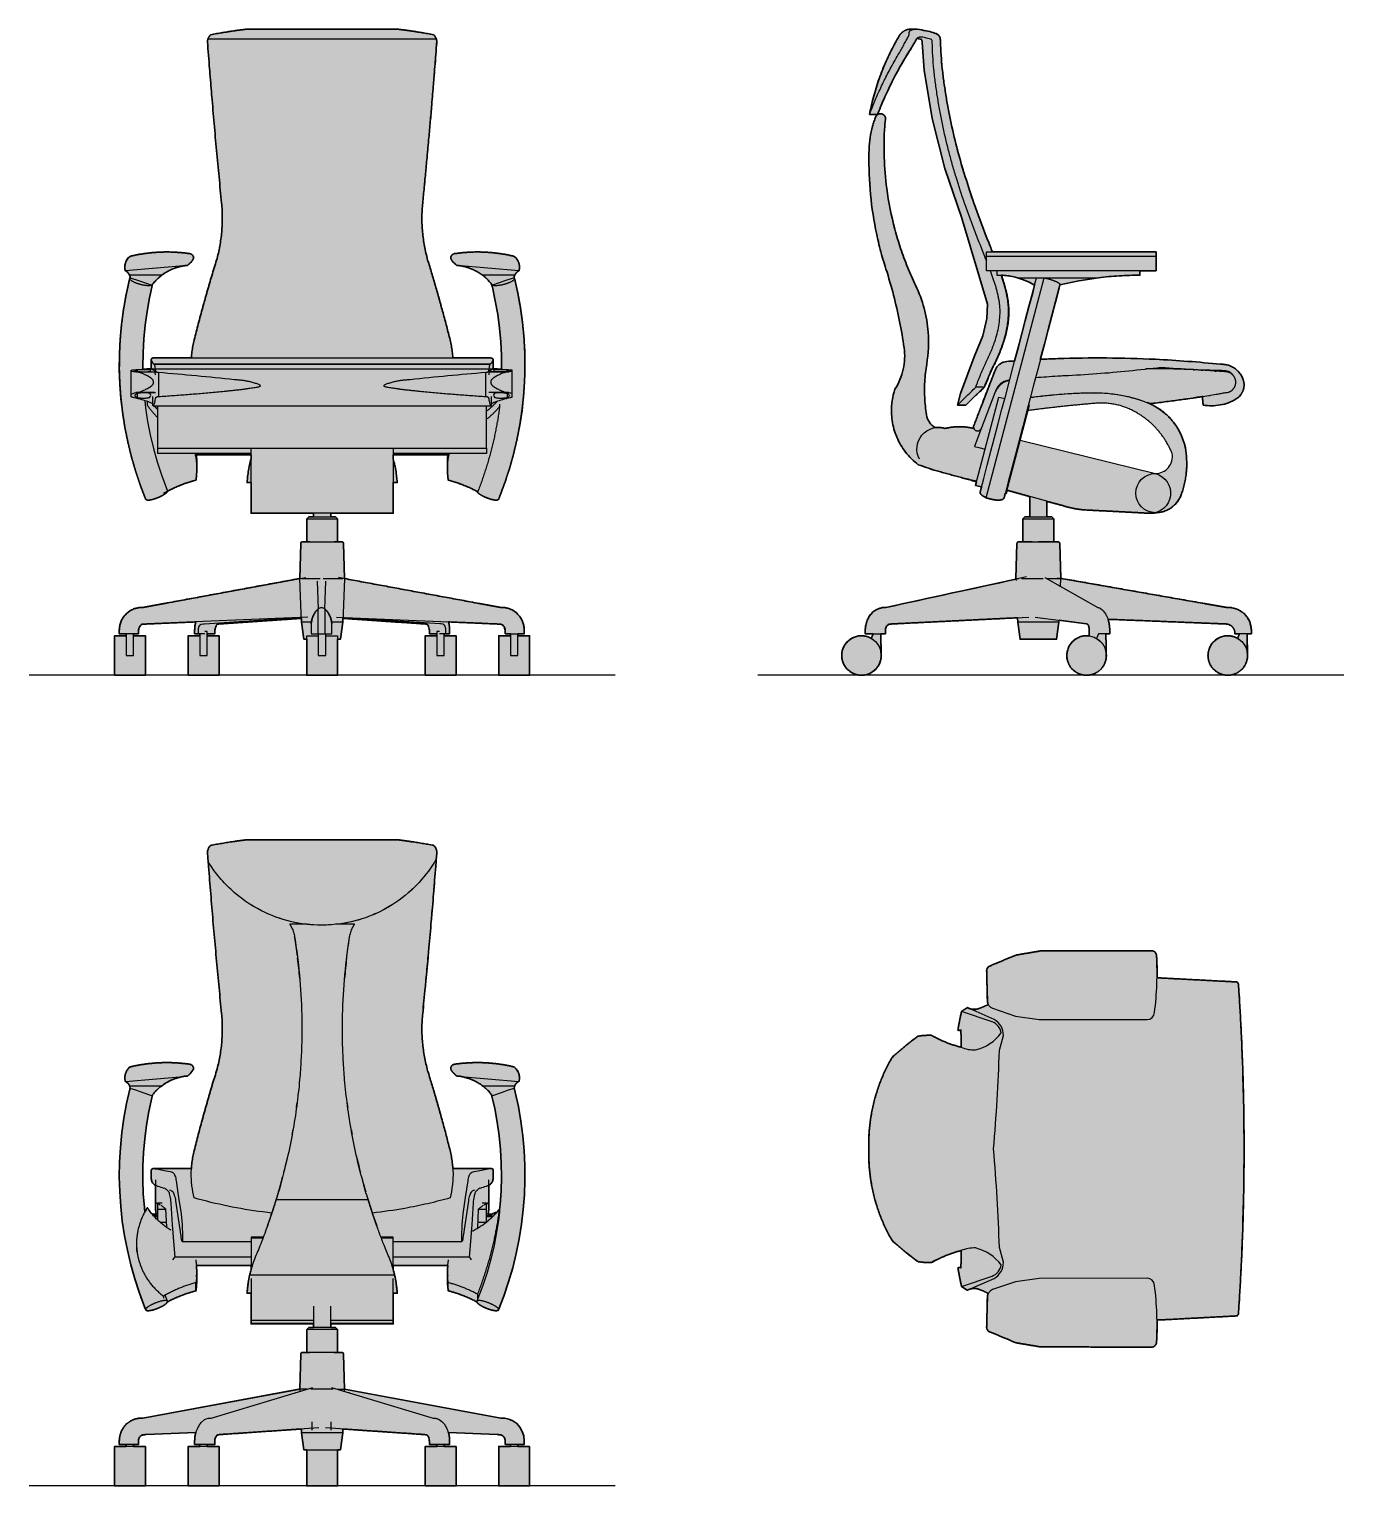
# Model space of a CAD drawing. Header units: millimetres. Extents: x 0 to 2114, y 0 to 2342.
import ezdxf

# ---------------------------------------------------------------- set-up
doc = ezdxf.new("R2010")
doc.units = ezdxf.units.MM
doc.layers.add('Blocks', color=7, linetype='Continuous')
doc.layers.add('Blocks$Fill', color=7, linetype='Continuous', true_color=0xffffff)
for name, color, linetype, lineweight, true_color in [('Blocks$Inner', 7, 'Continuous', 25, 0x007f00), ('Blocks$Outline', 7, 'Continuous', 35, 0xff3f3f), ('Groud', 7, 'Continuous', 25, 0x243775)]:
    doc.layers.add(name, color=color, linetype=linetype, lineweight=lineweight, true_color=true_color)

# ---------------------------------------------------------------- blocks, each defined once
blk = doc.blocks.new('Embody Office Chair Front')
at = {"layer": 'Blocks$Fill'}
blk.add_hatch(color=256, dxfattribs=at).paths.add_polyline_path([(785.7, 63.5), (804.8, 63.5), (804.8, 31.8), (804.8, 0), (755.2, 0), (755.2, 31.8), (755.2, 63.5), (773.8, 63.5), (773.8, 66.7), (765.5, 66.7), (765.5, 72.4), (765.5, 72.6), (765.5, 72.8), (765.5, 73), (765.5, 73.2), (765.5, 73.4), (765.4, 73.6), (765.4, 73.8), (765.4, 74), (765.3, 74.2), (765.3, 74.4), (765.3, 74.6), (765.2, 74.8), (765.2, 75), (765.1, 75.2), (765, 75.4), (765, 75.6), (764.9, 75.9), (764.8, 76.1), (764.8, 76.3), (764.7, 76.5), (764.6, 76.7), (764.5, 76.9), (764.4, 77.1), (764.3, 77.3), (764.2, 77.4), (764.1, 77.6), (764, 77.8), (763.8, 78), (763.7, 78.2), (763.6, 78.4), (763.5, 78.6), (763.3, 78.7), (763.2, 78.9), (763, 79.1), (762.9, 79.2), (762.7, 79.4), (762.6, 79.6), (762.4, 79.7), (762.3, 79.9), (762.1, 80), (761.9, 80.2), (761.8, 80.3), (761.6, 80.4), (761.4, 80.6), (761.2, 80.7), (761.1, 80.8), (760.9, 80.9), (760.7, 81), (760.5, 81.2), (760.3, 81.3), (760.1, 81.4), (759.9, 81.4), (759.7, 81.5), (759.6, 81.6), (759.4, 81.7), (759.2, 81.8), (759, 81.8), (758.8, 81.9), (758.6, 82), (758.4, 82), (758.2, 82.1), (758, 82.1), (757.8, 82.1), (757.6, 82.2), (752.1, 82.4), (752.1, 82.4), (752.1, 82.4), (674.2, 85.7), (674.9, 83.1), (675.2, 81.9), (675.4, 80.8), (675.6, 79.6), (675.7, 78.5), (675.9, 77.3), (676, 76.2), (676, 75), (676.1, 73.9), (676.1, 72.7), (676.1, 66.7), (670.1, 66.7), (667.4, 66.7), (667.4, 63.5), (686.4, 63.5), (686.4, 31.8), (686.4, 0), (636.8, 0), (636.8, 31.8), (636.8, 63.5), (655.5, 63.5), (655.5, 66.7), (643.5, 66.7), (643.5, 72.4), (643.5, 72.8), (643.5, 73.2), (643.5, 73.6), (643.5, 74), (643.4, 74.4), (643.4, 74.8), (643.3, 75.2), (643.2, 75.6), (643.1, 76.1), (643, 76.5), (642.9, 76.9), (642.8, 77.3), (642.7, 77.6), (642.5, 78), (642.4, 78.4), (642.3, 78.6), (642.2, 78.7), (642.1, 78.9), (642, 79.1), (641.9, 79.2), (641.8, 79.4), (641.7, 79.6), (641.7, 79.7), (641.6, 79.9), (641.4, 80), (641.3, 80.2), (641.2, 80.3), (641.1, 80.4), (641, 80.6), (640.9, 80.7), (640.8, 80.8), (640.7, 80.9), (640.6, 81), (640.5, 81.2), (640.3, 81.3), (640.2, 81.4), (640.1, 81.4), (640, 81.5), (639.9, 81.6), (639.8, 81.7), (639.6, 81.8), (639.5, 81.8), (639.4, 81.9), (639.3, 82), (639.2, 82), (639, 82.1), (638.9, 82.1), (638.8, 82.1), (638.7, 82.2), (637, 82.4), (504.5, 91.4), (504.3, 85.3), (500.4, 57.9), (495.9, 57.9), (495.9, 0), (446.3, 0), (446.3, 31.8), (446.3, 57.9), (441.8, 57.9), (438, 85.3), (437.7, 91.4), (305.3, 82.4), (303.6, 82.2), (303.5, 82.1), (303.3, 82.1), (303.2, 82.1), (303.1, 82), (303, 82), (302.9, 81.9), (302.7, 81.8), (302.6, 81.8), (302.5, 81.7), (302.4, 81.6), (302.3, 81.5), (302.1, 81.4), (302, 81.4), (301.9, 81.3), (301.8, 81.2), (301.7, 81), (301.6, 80.9), (301.4, 80.8), (301.3, 80.7), (301.2, 80.6), (301.1, 80.4), (301, 80.3), (300.9, 80.2), (300.8, 80), (300.7, 79.9), (300.6, 79.7), (300.5, 79.6), (300.4, 79.4), (300.3, 79.2), (300.2, 79.1), (300.1, 78.9), (300, 78.7), (300, 78.6), (299.9, 78.4), (299.7, 78), (299.6, 77.6), (299.4, 77.3), (299.3, 76.9), (299.2, 76.5), (299.1, 76.1), (299, 75.6), (298.9, 75.2), (298.9, 74.8), (298.8, 74.4), (298.8, 74), (298.7, 73.6), (298.7, 73.2), (298.7, 72.8), (298.7, 72.4), (298.7, 66.7), (286.4, 66.7), (286.4, 63.5), (305.4, 63.5), (305.4, 31.8), (305.4, 0), (255.8, 0), (255.8, 31.8), (255.8, 63.5), (274.5, 63.5), (274.5, 66.7), (266.1, 66.7), (266.1, 72.4), (266.2, 73.9), (266.2, 75), (266.3, 76.2), (266.4, 77.3), (266.5, 78.5), (266.7, 79.6), (266.9, 80.8), (267.1, 81.9), (267.3, 83.1), (267.6, 84.3), (268, 85.7), (189.1, 82.4), (189.1, 82.4), (189.1, 82.4), (183.6, 82.2), (183.4, 82.1), (183.2, 82.1), (183, 82.1), (182.8, 82), (182.6, 82), (182.4, 81.9), (182.3, 81.8), (182.1, 81.8), (181.9, 81.7), (181.7, 81.6), (181.5, 81.5), (181.3, 81.4), (181.1, 81.4), (180.9, 81.3), (180.7, 81.2), (180.5, 81), (180.3, 80.9), (180.2, 80.8), (180, 80.7), (179.8, 80.6), (179.6, 80.4), (179.5, 80.3), (179.3, 80.2), (179.1, 80), (179, 79.9), (178.8, 79.7), (178.6, 79.6), (178.5, 79.4), (178.3, 79.2), (178.2, 79.1), (178, 78.9), (177.9, 78.7), (177.8, 78.6), (177.6, 78.4), (177.5, 78.2), (177.4, 78), (177.3, 77.8), (177.1, 77.6), (177, 77.4), (176.9, 77.3), (176.8, 77.1), (176.7, 76.9), (176.6, 76.7), (176.5, 76.5), (176.5, 76.3), (176.4, 76.1), (176.3, 75.9), (176.2, 75.6), (176.2, 75.4), (176.1, 75.2), (176.1, 75), (176, 74.8), (176, 74.6), (175.9, 74.4), (175.9, 74.2), (175.8, 74), (175.8, 73.8), (175.8, 73.6), (175.8, 73.4), (175.8, 73.2), (175.7, 73), (175.7, 72.8), (175.7, 72.6), (175.7, 72.4), (175.7, 66.7), (168, 66.7), (168, 63.5), (187.1, 63.5), (187.1, 31.8), (187.1, 0), (137.5, 0), (137.5, 31.8), (137.5, 63.5), (156.1, 63.5), (156.1, 66.7), (145, 66.7), (145, 72.4), (145.8, 80.2), (148.2, 87.6), (152.1, 94.3), (157.2, 100), (163.3, 104.4), (169.8, 107.3), (176.4, 108.7), (183, 109), (435.1, 155.6), (436.8, 211.9), (436.8, 212), (436.8, 212.1), (436.8, 212.2), (436.8, 212.4), (436.8, 212.5), (436.9, 212.6), (436.9, 212.7), (436.9, 212.8), (437, 212.9), (437, 213), (437.1, 213.1), (437.1, 213.2), (437.2, 213.3), (437.3, 213.4), (437.3, 213.5), (437.4, 213.5), (437.5, 213.6), (437.5, 213.7), (437.6, 213.8), (437.7, 213.9), (437.8, 213.9), (437.9, 214), (438, 214.1), (438, 214.1), (438.1, 214.2), (438.2, 214.2), (438.3, 214.3), (438.4, 214.3), (438.5, 214.4), (438.6, 214.4), (438.7, 214.4), (438.9, 214.5), (439, 214.5), (439.1, 214.5), (439.2, 214.5), (439.3, 214.5), (439.4, 214.5), (439.5, 214.5), (439.5, 214.5), (446.3, 214.5), (446.3, 251.3), (449.5, 254.5), (457.2, 254.5), (457.2, 260.4), (356.8, 260.4), (356.8, 261.3), (356.8, 309.7), (350.5, 309.7), (350.7, 313.3), (351.1, 317.4), (351.6, 322), (352.3, 327), (353.3, 332.5), (354.5, 338.5), (355.6, 342.9), (356.8, 347.8), (356.8, 354.2), (269, 354.2), (269.2, 351.5), (269.4, 348.8), (269.5, 346.2), (269.5, 343.5), (269.5, 330.5), (269.4, 326.4), (269.2, 322.2), (268.9, 318), (268.6, 315.9), (268.3, 313.7), (262.5, 312.1), (256.7, 310.3), (250.9, 308.3), (245.2, 306.2), (239.4, 303.9), (233.8, 301.4), (228.1, 298.7), (222.3, 295.7), (222.3, 295.7), (222.3, 295.6), (222.2, 295.5), (222.2, 295.4), (222.2, 295.3), (222.1, 295.2), (222.1, 295.1), (222, 295), (222, 294.9), (221.9, 294.9), (221.8, 294.8), (221.8, 294.7), (221.7, 294.6), (221.6, 294.5), (221.5, 294.2), (221.3, 294), (221.1, 293.8), (220.9, 293.6), (220.7, 293.4), (220.4, 293.1), (220.2, 292.9), (219.9, 292.7), (219.6, 292.4), (219, 292), (218.4, 291.5), (217.8, 291.1), (217.1, 290.6), (216.4, 290.1), (215.6, 289.7), (214.8, 289.2), (214, 288.8), (212.3, 287.9), (210.5, 287), (208.8, 286.2), (207, 285.5), (205.5, 284.9), (203.9, 284.3), (202.2, 283.7), (200.6, 283.2), (198.9, 282.8), (197.3, 282.4), (196.6, 282.2), (195.8, 282.1), (195.1, 281.9), (194.4, 281.8), (193.7, 281.7), (192.9, 281.7), (192.2, 281.6), (191.6, 281.6), (191.3, 281.6), (191, 281.6), (190.7, 281.6), (190.4, 281.6), (190.2, 281.6), (189.9, 281.7), (189.7, 281.7), (189.4, 281.7), (189.2, 281.8), (189.1, 281.8), (189, 281.8), (188.9, 281.9), (188.8, 281.9), (188.7, 281.9), (188.7, 281.9), (188.6, 282), (188.5, 282), (188.4, 282), (188.3, 282.1), (188.3, 282.1), (188.2, 282.1), (188.1, 282.2), (188, 282.2), (188, 282.3), (187.9, 282.3), (187.9, 282.3), (187.8, 282.4), (187.8, 282.4), (187.8, 282.4), (187.8, 282.4), (187.7, 282.4), (187.7, 282.5), (187.7, 282.5), (187.7, 282.5), (187.6, 282.5), (187.6, 282.6), (187.6, 282.6), (187.6, 282.6), (187.6, 282.6), (187.5, 282.7), (187.5, 282.7), (187.5, 282.7), (187.5, 282.7), (187.5, 282.8), (187.5, 282.8), (187.4, 282.8), (187.4, 282.8), (187.4, 282.9), (187.4, 282.9), (187.4, 282.9), (187.4, 282.9), (187.4, 283), (178.9, 305.2), (171.3, 327.8), (164.6, 350.7), (159, 373.8), (154.2, 397.1), (150.5, 420.6), (147.7, 444.2), (145.9, 467.9), (145, 491.6), (145.2, 515.4), (146.3, 539.1), (148.4, 562.8), (151.5, 586.4), (155.6, 609.8), (160.6, 633.1), (161.8, 637.9), (161.8, 638), (161.8, 638), (161.8, 638.1), (161.8, 638.1), (161.9, 638.1), (161.9, 638.2), (161.9, 638.2), (161.9, 638.2), (161.9, 638.3), (161.9, 638.3), (161.9, 638.3), (162, 638.4), (162, 638.4), (162, 638.4), (162, 638.5), (162, 638.5), (162.1, 638.5), (162.1, 638.5), (162.1, 638.6), (162.1, 638.6), (162.2, 638.6), (162.2, 638.7), (162.2, 638.7), (162.2, 638.7), (162.3, 638.8), (162.3, 638.8), (162.3, 638.8), (162.4, 638.8), (162.4, 638.9), (162.5, 638.9), (162.5, 639), (162.5, 639.5), (162.4, 640), (162.3, 640.4), (162.2, 640.8), (162.1, 641.2), (162, 641.5), (161.9, 641.8), (161.8, 642.1), (161.7, 642.6), (161.5, 642.9), (161.4, 643.2), (161.3, 643.4), (161.2, 643.7), (161, 644), (160.9, 644.3), (160.7, 644.5), (160.6, 644.8), (160.4, 645.1), (160.2, 645.3), (160.1, 645.6), (159.9, 645.8), (159.7, 646.1), (159.5, 646.3), (159.3, 646.6), (159.1, 646.8), (158.9, 647), (158.7, 647.3), (158.4, 647.5), (158.2, 647.7), (158, 647.9), (157.8, 648.1), (157.5, 648.3), (157.3, 648.5), (157, 648.7), (156.8, 648.9), (156.5, 649.1), (156.3, 649.3), (156, 649.4), (155.8, 649.6), (155.5, 649.8), (155.2, 649.9), (155, 650.1), (154.7, 650.2), (154.6, 650.6), (154.5, 650.9), (154.4, 651.3), (154.3, 651.7), (154.2, 652.1), (154.2, 652.5), (154.1, 652.9), (154.1, 653.3), (154, 653.7), (154, 654.1), (153.9, 654.5), (153.9, 654.9), (153.9, 655.3), (153.9, 655.7), (153.9, 656.1), (153.9, 656.5), (153.9, 656.9), (153.9, 657.4), (153.9, 657.8), (154, 658.2), (154, 658.6), (154.1, 659), (154.1, 659.4), (154.2, 659.8), (154.3, 660.3), (154.3, 660.7), (154.4, 661.1), (154.5, 661.5), (154.6, 661.9), (154.8, 662.3), (154.9, 662.7), (155, 663.1), (155.1, 663.5), (155.3, 663.9), (155.4, 664.3), (155.6, 664.7), (155.8, 665.1), (155.9, 665.5), (156.1, 665.8), (156.3, 666.2), (156.5, 666.6), (156.7, 666.9), (156.9, 667.3), (157.1, 667.7), (157.4, 668), (157.6, 668.4), (157.8, 668.7), (158.1, 669), (158.3, 669.4), (158.6, 669.7), (158.8, 670), (159.1, 670.3), (159.3, 670.6), (159.6, 670.9), (159.9, 671.2), (160.2, 671.5), (160.4, 671.8), (160.7, 672.1), (161, 672.4), (161.3, 672.6), (161.6, 672.9), (161.9, 673.1), (162.2, 673.4), (162.5, 673.6), (168.3, 674.9), (174.2, 676.1), (180.1, 677.1), (186, 678), (191.9, 678.8), (197.9, 679.4), (203.9, 679.9), (209.9, 680.3), (215.9, 680.5), (221.9, 680.5), (227.9, 680.4), (233.9, 680.2), (239.8, 679.8), (245.8, 679.3), (251.7, 678.7), (257.6, 677.9), (257.8, 677.9), (258, 677.9), (258.2, 677.9), (258.3, 677.8), (258.5, 677.8), (258.7, 677.8), (258.9, 677.7), (259.1, 677.7), (259.2, 677.6), (259.4, 677.6), (259.6, 677.5), (259.8, 677.5), (259.9, 677.4), (260.1, 677.3), (260.3, 677.2), (260.4, 677.2), (260.6, 677.1), (260.8, 677), (260.9, 676.9), (261.1, 676.8), (261.2, 676.7), (261.4, 676.6), (261.5, 676.5), (261.7, 676.4), (261.8, 676.3), (262, 676.1), (262.1, 676), (262.2, 675.9), (262.4, 675.8), (262.5, 675.6), (262.6, 675.5), (262.7, 675.4), (262.8, 675.2), (262.9, 675.1), (263.1, 674.9), (263.2, 674.8), (263.3, 674.6), (263.4, 674.5), (263.4, 674.3), (263.5, 674.2), (263.6, 674), (263.7, 673.8), (263.8, 673.7), (263.9, 673.5), (263.9, 673.3), (264, 673.2), (264, 673), (264.1, 672.8), (264.2, 672.6), (264.2, 672.4), (264.2, 672.3), (264.3, 672.1), (264.3, 671.9), (264.3, 671.7), (264.4, 671.5), (264.4, 671.4), (264.4, 671.2), (264.4, 671), (264.4, 670.8), (264.4, 670.6), (264.4, 670.4), (264.4, 670.3), (264.4, 670.1), (264.3, 669.9), (263.9, 669.1), (263.4, 668.3), (262.9, 667.5), (262.4, 666.7), (261.9, 666), (261.3, 665.2), (260.7, 664.5), (260.1, 663.8), (259.5, 663.1), (258.8, 662.4), (258.1, 661.8), (257.4, 661.2), (256.7, 660.6), (256, 660), (255.2, 659.4), (254.4, 658.9), (253.8, 658.9), (251.1, 658.6), (248.4, 658.2), (245.7, 657.7), (243, 657.1), (240.3, 656.4), (237.7, 655.6), (235, 654.8), (232.4, 653.8), (229.9, 652.8), (227.4, 651.6), (224.9, 650.4), (222.5, 649.1), (220.1, 647.7), (217.8, 646.3), (215.5, 644.8), (213.3, 643.2), (212, 642.2), (210.4, 640.9), (208.4, 639.1), (207.2, 638.1), (205.9, 636.9), (204.6, 635.6), (203.2, 634.2), (202.1, 633), (200.9, 631.7), (199.8, 630.3), (198.6, 628.8), (193.6, 606.6), (189.6, 584.8), (186.5, 562.8), (184.3, 540.7), (183.1, 518.6), (182.7, 496.4), (182.9, 492), (191, 492.5), (196.5, 492.6), (196.4, 493.1), (196.4, 493.7), (196.4, 494.2), (196.3, 494.7), (196.3, 507.7), (196.3, 507.8), (196.4, 507.8), (196.4, 507.9), (196.4, 507.9), (196.4, 508), (196.4, 508), (196.4, 508.1), (196.4, 508.2), (196.4, 508.2), (196.4, 508.3), (196.4, 508.3), (196.4, 508.4), (196.4, 508.4), (196.5, 508.5), (196.5, 508.5), (196.5, 508.6), (196.5, 508.6), (196.5, 508.7), (196.6, 508.7), (196.6, 508.8), (196.6, 508.8), (196.6, 508.9), (196.7, 508.9), (196.7, 509), (196.7, 509), (196.8, 509), (196.8, 509.1), (196.8, 509.1), (196.9, 509.2), (196.9, 509.2), (197, 509.2), (197, 509.3), (197, 509.3), (197.1, 509.4), (197.1, 509.4), (197.2, 509.4), (197.2, 509.5), (197.3, 509.5), (197.3, 509.5), (197.4, 509.6), (197.4, 509.6), (197.5, 509.6), (197.5, 509.6), (197.6, 509.7), (197.6, 509.7), (197.7, 509.7), (197.8, 509.7), (197.8, 509.8), (197.9, 509.8), (197.9, 509.8), (198.1, 509.9), (198.2, 509.9), (198.4, 509.9), (198.5, 510), (198.7, 510), (198.8, 510), (199, 510.1), (199.2, 510.1), (199.3, 510.1), (199.6, 510.1), (199.8, 510.1), (200.1, 510.1), (200.3, 510.1), (260.9, 510.1), (261.3, 515.1), (261.8, 519.8), (262.5, 524.6), (263.3, 529.5), (264.2, 534.3), (265.4, 539.1), (286.4, 617.4), (301.4, 667.5), (302.9, 673), (304.3, 678.6), (305.5, 684.2), (306.6, 689.8), (307.6, 695.5), (308.4, 701.2), (309.1, 707), (309.7, 712.7), (310.1, 718.5), (310.4, 724.3), (310.6, 730.1), (310.7, 735.9), (310.6, 741.7), (310.3, 747.5), (309.9, 753.4), (309.4, 759.2), (305.3, 801.1), (286.7, 1018.5), (286.8, 1018.9), (286.8, 1019.3), (286.8, 1019.7), (286.9, 1020.1), (287, 1020.5), (287, 1020.9), (287.1, 1021.3), (287.2, 1021.7), (287.3, 1021.9), (287.3, 1022.2), (287.4, 1022.5), (287.6, 1023), (287.8, 1023.5), (287.9, 1024), (288.1, 1024.4), (288.2, 1024.7), (288.4, 1025), (288.6, 1025.4), (288.8, 1025.7), (288.9, 1026), (289.1, 1026.3), (289.3, 1026.6), (289.5, 1026.9), (289.7, 1027.2), (290, 1027.5), (290.2, 1027.8), (290.4, 1028.1), (290.6, 1028.3), (290.8, 1028.6), (291.1, 1028.8), (291.3, 1029.1), (291.5, 1029.3), (291.7, 1029.6), (292, 1029.8), (301.5, 1031.5), (310.2, 1033), (321.2, 1034.7), (328.5, 1035.8), (339.4, 1037.4), (346.3, 1038.3), (348.4, 1038.6), (348.4, 1038.6), (593.8, 1038.6), (593.8, 1038.6), (601.4, 1037.6), (613.7, 1035.8), (621, 1034.7), (632, 1033), (650.3, 1029.8), (650.5, 1029.5), (650.7, 1029.3), (651, 1029.1), (651.2, 1028.8), (651.4, 1028.6), (651.7, 1028.3), (651.9, 1028.1), (652.1, 1027.8), (652.3, 1027.5), (652.5, 1027.2), (652.7, 1026.9), (652.9, 1026.6), (653.1, 1026.3), (653.3, 1026), (653.5, 1025.7), (653.6, 1025.4), (653.8, 1025), (654, 1024.7), (654.1, 1024.4), (654.3, 1024), (654.5, 1023.5), (654.7, 1023), (654.8, 1022.5), (654.9, 1022.2), (655, 1021.9), (655.1, 1021.6), (655.2, 1021.2), (655.2, 1020.9), (655.3, 1020.5), (655.4, 1020.1), (655.4, 1019.7), (655.4, 1019.3), (655.5, 1018.9), (655.5, 1018.5), (655.1, 1013.1), (652, 973.8), (651.4, 966.2), (648.4, 930), (647, 913.1), (647, 913.1), (647, 913.1), (642.4, 860.8), (640.9, 843.4), (637.7, 809.3), (636.9, 801), (632.8, 759.2), (632.3, 753.3), (631.9, 747.5), (631.7, 741.6), (631.6, 735.8), (631.6, 730), (631.8, 724.2), (632.1, 718.4), (632.6, 712.7), (633.1, 706.9), (633.8, 701.2), (634.7, 695.5), (635.7, 689.9), (636.8, 684.2), (638, 678.6), (639.3, 673), (640.8, 667.5), (647.2, 646.8), (668.5, 571.6), (676.9, 539.1), (678, 534.3), (679, 529.6), (679.8, 524.8), (680.4, 520), (680.9, 515.2), (681.3, 510.1), (741.9, 510.1), (742.3, 510.1), (742.5, 510.1), (742.7, 510.1), (742.9, 510.1), (743, 510.1), (743.2, 510.1), (743.4, 510), (743.5, 510), (743.7, 510), (743.8, 510), (744, 509.9), (744.1, 509.9), (744.3, 509.8), (744.4, 509.8), (744.4, 509.8), (744.5, 509.7), (744.6, 509.7), (744.7, 509.7), (744.8, 509.6), (744.8, 509.6), (744.9, 509.5), (745, 509.5), (745, 509.4), (745.1, 509.4), (745.1, 509.4), (745.1, 509.4), (745.2, 509.3), (745.2, 509.3), (745.2, 509.3), (745.3, 509.3), (745.3, 509.2), (745.3, 509.2), (745.4, 509.2), (745.4, 509.2), (745.4, 509.1), (745.4, 509.1), (745.5, 509.1), (745.5, 509), (745.5, 509), (745.5, 509), (745.5, 508.9), (745.6, 508.9), (745.6, 508.9), (745.6, 508.8), (745.6, 508.8), (745.6, 508.8), (745.7, 508.7), (745.7, 508.7), (745.7, 508.7), (745.7, 508.6), (745.7, 508.6), (745.7, 508.6), (745.8, 508.5), (745.8, 508.5), (745.8, 508.5), (745.8, 508.4), (745.8, 508.4), (745.8, 508.4), (745.8, 508.3), (745.8, 508.3), (745.8, 508.2), (745.9, 508.2), (745.9, 508.2), (745.9, 508.1), (745.9, 508.1), (745.9, 508), (745.9, 507.9), (745.9, 507.8), (745.9, 507.7), (745.9, 507.7), (745.9, 507.7), (745.9, 507.7), (745.9, 507.7), (745.9, 507.7), (745.9, 507.7), (745.9, 507.7), (745.9, 507.7), (745.9, 507.7), (745.9, 507.7), (745.9, 507.7), (745.9, 507.7), (745.9, 507.7), (745.9, 507.7), (745.9, 507.7), (745.9, 507.7), (745.9, 507.7), (745.9, 507.7), (745.9, 507.7), (745.9, 507.7), (745.9, 507.7), (745.9, 507.7), (745.9, 507.7), (745.9, 507.7), (745.9, 507.7), (745.9, 507.7), (745.9, 507.7), (745.9, 507.7), (745.9, 507.7), (745.9, 507.7), (745.9, 507.7), (745.9, 507.7), (745.9, 507.7), (745.9, 507.7), (745.9, 507.7), (745.9, 507.7), (745.9, 507.7), (745.9, 507.7), (745.9, 507.7), (745.9, 507.7), (745.9, 507.7), (745.9, 507.7), (745.9, 507.7), (745.9, 507.7), (745.9, 507.7), (745.9, 507.7), (745.9, 507.7), (745.9, 494.7), (745.9, 494.2), (745.9, 493.7), (745.8, 493.1), (745.8, 492.6), (751.3, 492.5), (759.5, 492), (759.3, 513.8), (758.3, 536), (756.3, 558.1), (753.4, 580.1), (749.6, 602), (744.9, 623.7), (743.7, 628.8), (742.5, 630.3), (741.3, 631.7), (740.1, 633), (739, 634.2), (737.6, 635.6), (736.3, 636.9), (735, 638.1), (733.9, 639.1), (731.8, 640.9), (730.3, 642.2), (728.9, 643.2), (726.7, 644.8), (724.4, 646.3), (722.1, 647.8), (719.6, 649.2), (717.2, 650.5), (715.9, 651.1), (714.6, 651.7), (713.4, 652.3), (712.1, 652.9), (710.8, 653.4), (709.5, 653.9), (708.2, 654.4), (706.8, 654.9), (705.5, 655.3), (704.2, 655.7), (702.8, 656.1), (701.5, 656.5), (698.8, 657.2), (696, 657.8), (693.3, 658.3), (690.5, 658.6), (687.8, 658.9), (687, 659.4), (686.3, 660), (685.5, 660.6), (684.8, 661.2), (684.1, 661.8), (683.4, 662.4), (682.8, 663.1), (682.1, 663.8), (681.5, 664.5), (680.9, 665.2), (680.4, 666), (679.8, 666.7), (679.3, 667.5), (678.8, 668.3), (678.3, 669.1), (677.9, 669.9), (677.9, 670), (677.9, 670.2), (677.9, 670.3), (677.9, 670.5), (677.9, 670.6), (677.9, 670.8), (677.9, 670.9), (677.9, 671.1), (677.9, 671.2), (677.9, 671.4), (677.9, 671.5), (677.9, 671.7), (677.9, 671.9), (678, 672), (678, 672.2), (678, 672.3), (678.1, 672.5), (678.1, 672.6), (678.1, 672.8), (678.2, 672.9), (678.2, 673.1), (678.3, 673.2), (678.3, 673.4), (678.4, 673.5), (678.5, 673.7), (678.5, 673.8), (678.6, 674), (678.7, 674.1), (678.8, 674.3), (678.8, 674.4), (678.9, 674.6), (679, 674.7), (679.1, 674.8), (679.2, 675), (679.3, 675.1), (679.4, 675.2), (679.5, 675.4), (679.6, 675.5), (679.7, 675.6), (679.8, 675.7), (679.9, 675.8), (680.1, 675.9), (680.2, 676.1), (680.3, 676.2), (680.4, 676.3), (680.5, 676.4), (680.7, 676.5), (680.8, 676.6), (680.9, 676.7), (681.1, 676.7), (681.2, 676.8), (681.3, 676.9), (681.5, 677), (681.6, 677.1), (681.7, 677.1), (681.9, 677.2), (682, 677.3), (682.1, 677.3), (682.3, 677.4), (682.4, 677.4), (682.6, 677.5), (682.7, 677.5), (682.8, 677.6), (683, 677.6), (683.2, 677.7), (683.4, 677.7), (683.6, 677.8), (683.8, 677.8), (684, 677.8), (684.2, 677.9), (684.4, 677.9), (684.6, 677.9), (690.5, 678.7), (696.5, 679.3), (702.4, 679.8), (708.4, 680.2), (714.4, 680.4), (720.4, 680.5), (726.4, 680.5), (732.4, 680.3), (738.4, 679.9), (744.4, 679.4), (750.3, 678.8), (756.3, 678), (762.2, 677.1), (768.1, 676.1), (773.9, 674.9), (779.7, 673.6), (780, 673.4), (780.3, 673.1), (780.6, 672.9), (780.9, 672.6), (781.2, 672.4), (781.5, 672.1), (781.8, 671.8), (782.1, 671.5), (782.4, 671.2), (782.6, 670.9), (782.9, 670.6), (783.2, 670.3), (783.4, 670), (783.7, 669.7), (783.9, 669.4), (784.2, 669), (784.4, 668.7), (784.7, 668.4), (784.9, 668), (785.1, 667.7), (785.3, 667.3), (785.5, 666.9), (785.7, 666.6), (785.9, 666.2), (786.1, 665.8), (786.3, 665.5), (786.5, 665.1), (786.6, 664.7), (786.8, 664.3), (787, 663.9), (787.1, 663.5), (787.2, 663.1), (787.4, 662.7), (787.5, 662.3), (787.6, 661.9), (787.7, 661.5), (787.8, 661.1), (787.9, 660.7), (788, 660.3), (788.1, 659.8), (788.1, 659.4), (788.2, 659), (788.2, 658.6), (788.3, 658.2), (788.3, 657.8), (788.3, 657.4), (788.4, 656.9), (788.4, 656.5), (788.4, 656.1), (788.4, 655.7), (788.4, 655.3), (788.3, 654.9), (788.3, 654.5), (788.3, 654.1), (788.2, 653.7), (788.2, 653.3), (788.1, 652.9), (788.1, 652.5), (788, 652.1), (787.9, 651.7), (787.8, 651.3), (787.8, 650.9), (787.7, 650.6), (787.6, 650.2), (787.3, 650.1), (787, 649.9), (786.8, 649.8), (786.5, 649.6), (786.2, 649.4), (786, 649.3), (785.7, 649.1), (785.5, 648.9), (785.2, 648.7), (785, 648.5), (784.7, 648.3), (784.5, 648.1), (784.3, 647.9), (784, 647.7), (783.8, 647.5), (783.6, 647.3), (783.4, 647), (783.2, 646.8), (783, 646.6), (782.8, 646.3), (782.6, 646.1), (782.4, 645.8), (782.2, 645.6), (782, 645.3), (781.8, 645.1), (781.7, 644.8), (781.5, 644.5), (781.4, 644.3), (781.2, 644), (781.1, 643.7), (781, 643.4), (780.8, 643.2), (780.7, 642.9), (780.6, 642.6), (780.4, 642.1), (780.3, 641.8), (780.2, 641.5), (780.1, 641.2), (780, 640.8), (779.9, 640.4), (779.9, 640), (779.8, 639.5), (779.7, 639), (779.8, 638.9), (779.9, 638.9), (779.9, 638.8), (779.9, 638.8), (780, 638.8), (780, 638.8), (780, 638.7), (780, 638.7), (780.1, 638.7), (780.1, 638.6), (780.1, 638.6), (780.1, 638.6), (780.2, 638.5), (780.2, 638.5), (780.2, 638.5), (780.2, 638.5), (780.3, 638.4), (780.3, 638.4), (780.3, 638.4), (780.3, 638.3), (780.3, 638.3), (780.3, 638.3), (780.4, 638.2), (780.4, 638.2), (780.4, 638.2), (780.4, 638.1), (780.4, 638.1), (780.4, 638.1), (780.4, 638), (780.4, 638), (780.4, 638), (780.5, 637.9), (785.7, 614.8), (789.9, 591.4), (793.2, 567.9), (795.6, 544.2), (796.9, 520.5), (797.3, 496.7), (796.6, 473), (795, 449.3), (792.5, 425.6), (788.9, 402.1), (784.4, 378.8), (778.9, 355.6), (772.5, 332.7), (765.1, 310), (756.8, 287.7), (754.9, 283), (754.9, 282.9), (754.9, 282.9), (754.8, 282.9), (754.8, 282.9), (754.8, 282.8), (754.8, 282.8), (754.8, 282.8), (754.8, 282.8), (754.8, 282.7), (754.7, 282.7), (754.7, 282.7), (754.7, 282.7), (754.7, 282.6), (754.7, 282.6), (754.6, 282.6), (754.6, 282.6), (754.6, 282.5), (754.6, 282.5), (754.6, 282.5), (754.5, 282.5), (754.5, 282.4), (754.5, 282.4), (754.5, 282.4), (754.4, 282.4), (754.4, 282.4), (754.4, 282.3), (754.3, 282.3), (754.3, 282.3), (754.2, 282.2), (754.1, 282.2), (754.1, 282.1), (754, 282.1), (753.9, 282.1), (753.8, 282), (753.8, 282), (753.7, 282), (753.6, 281.9), (753.5, 281.9), (753.4, 281.9), (753.3, 281.9), (753.2, 281.8), (753.1, 281.8), (753, 281.8), (752.8, 281.7), (752.6, 281.7), (752.3, 281.7), (752.1, 281.6), (751.8, 281.6), (751.5, 281.6), (751.3, 281.6), (751, 281.6), (750.6, 281.6), (750, 281.6), (749.3, 281.7), (748.6, 281.7), (747.8, 281.8), (747.1, 281.9), (746.4, 282.1), (745.7, 282.2), (744.9, 282.4), (743.3, 282.8), (741.7, 283.2), (740, 283.7), (738.4, 284.3), (736.8, 284.9), (735.2, 285.5), (733.5, 286.2), (731.7, 287), (730, 287.9), (728.3, 288.8), (727.4, 289.2), (726.6, 289.7), (725.9, 290.1), (725.1, 290.6), (724.4, 291.1), (723.8, 291.5), (723.2, 292), (722.7, 292.4), (722.4, 292.7), (722.1, 292.9), (721.8, 293.1), (721.6, 293.4), (721.4, 293.6), (721.2, 293.8), (721, 294), (720.8, 294.2), (720.6, 294.5), (720.5, 294.6), (720.5, 294.7), (720.4, 294.8), (720.3, 294.9), (720.3, 294.9), (720.2, 295), (720.2, 295.1), (720.1, 295.2), (720.1, 295.3), (720, 295.4), (720, 295.5), (720, 295.6), (719.9, 295.7), (719.9, 295.7), (714.3, 298.6), (708.6, 301.3), (702.9, 303.8), (697.2, 306.1), (691.4, 308.3), (685.6, 310.3), (679.8, 312.1), (673.9, 313.7), (673.6, 315.9), (673.4, 318), (673, 322.2), (672.8, 326.4), (672.7, 330.5), (672.7, 343.5), (672.8, 346.2), (672.9, 348.8), (673, 351.5), (673.2, 354.2), (585.4, 354.2), (585.4, 347.8), (586.7, 342.9), (587.7, 338.5), (588.9, 332.5), (589.9, 327), (590.6, 322), (591.1, 317.4), (591.5, 313.3), (591.8, 309.7), (585.4, 309.7), (585.4, 261.3), (585.4, 260.4), (485, 260.4), (485, 254.5), (492.8, 254.5), (496, 251.3), (496, 214.5), (502.7, 214.5), (502.8, 214.5), (502.9, 214.5), (503, 214.5), (503.1, 214.5), (503.2, 214.5), (503.3, 214.5), (503.4, 214.4), (503.6, 214.4), (503.7, 214.4), (503.8, 214.3), (503.9, 214.3), (504, 214.2), (504.1, 214.2), (504.2, 214.1), (504.2, 214.1), (504.3, 214), (504.4, 214), (504.5, 213.9), (504.6, 213.8), (504.7, 213.7), (504.8, 213.7), (504.8, 213.6), (504.9, 213.5), (505, 213.4), (505, 213.3), (505.1, 213.2), (505.1, 213.1), (505.2, 213), (505.2, 212.9), (505.3, 212.8), (505.3, 212.7), (505.4, 212.6), (505.4, 212.5), (505.4, 212.4), (505.4, 212.3), (505.5, 212.2), (505.5, 212.1), (505.5, 212), (505.5, 211.9), (507.2, 155.4), (507.2, 155.4), (758.2, 109), (764.8, 108.7), (771.5, 107.3), (777.9, 104.4), (784.1, 100), (789.2, 94.3), (793, 87.6), (795.4, 80.2), (796.2, 72.4), (796.2, 66.7), (796.2, 66.7), (795.1, 66.7), (785.7, 66.7)], flags=0)
at = {"layer": 'Blocks$Inner'}
for p, q in [((654.8, 1022.5), (287.4, 1022.5)), ((254.4, 658.9), (154.7, 650.2)), ((787.6, 650.2), (687.8, 658.9)), ((213.3, 643.2), (161.4, 643.2)), ((780.8, 643.2), (728.9, 643.2)), ((196.3, 494.7), (196.3, 507.7)), ((197.8, 492.6), (744.4, 492.6)), ((200.3, 510.1), (741.9, 510.1)), ((741.5, 500), (200.7, 500)), ((200.9, 500), (741.4, 500)), ((745.9, 507.7), (745.9, 494.7)), ((171.7, 487.8), (203.6, 487.8)), ((171.7, 487.8), (202.8, 487.8)), ((173.5, 490.8), (173.5, 487.6)), ((208.1, 486.6), (208.1, 448)), ((734.2, 448), (734.2, 486.6)), ((770.6, 487.8), (738.7, 487.8)), ((739.5, 487.8), (770.6, 487.8)), ((768.7, 487.6), (768.7, 490.8)), ((775.9, 490.8), (775.9, 488.5)), ((163.8, 447.8), (163.8, 451.8)), ((171.7, 454.4), (203, 454.4)), ((201.5, 454.4), (171.7, 454.4)), ((173.5, 453.4), (173.5, 446.7)), ((770.6, 454.4), (739.2, 454.4)), ((770.6, 454.4), (740.7, 454.4)), ((768.7, 453.7), (768.7, 446.7)), ((190.1, 434.3), (190.1, 440.1)), ((199.5, 433.2), (742.7, 433.2)), ((756.5, 435.8), (756.5, 432.1)), ((356.8, 354.2), (266.6, 354.2)), ((675.7, 354.2), (585.4, 354.2)), ((269.5, 343.5), (269.5, 330.5)), ((672.7, 330.5), (672.7, 343.5)), ((350.5, 309.7), (356.8, 309.7)), ((585.4, 309.7), (591.8, 309.7)), ((457.2, 254.5), (457.2, 260.4)), ((485, 260.4), (485, 254.5)), ((437.8, 155.4), (467.7, 155.4)), ((462.9, 151.2), (464.8, 106.5)), ((472.7, 155.4), (504.5, 155.4)), ((475.4, 106.5), (477.3, 151.1)), ((464.8, 106.4), (464.9, 106.5)), ((189.1, 82.4), (183.6, 82.2)), ((448, 93.3), (189.1, 82.4)), ((272.1, 66.7), (272.1, 72.4)), ((455.3, 86.8), (455.2, 92)), ((485, 92), (485, 91.8)), ((494.1, 93.3), (752.1, 82.4)), ((752.1, 82.4), (757.6, 82.2)), ((670.1, 66.7), (659.9, 66.7))]:
    blk.add_line(p, q, dxfattribs=at)
for points in [[(593.8, 1038.6), (552, 1038.8), (509.9, 1038.8), (467.9, 1038.8), (425.8, 1038.8), (383.8, 1038.8), (348.4, 1038.6)], [(187.4, 283), (178.9, 305.2), (171.3, 327.8), (164.6, 350.7), (159, 373.8), (154.2, 397.1), (150.5, 420.6), (147.7, 444.2), (145.9, 467.9), (145, 491.6), (145.2, 515.4), (146.3, 539.1), (148.4, 562.8), (151.5, 586.4), (155.6, 609.8), (160.6, 633.1), (161.8, 638)], [(162.5, 639), (177.2, 634.1), (197.4, 627.3)], [(779.7, 639), (765.1, 634.1), (744.8, 627.3)], [(780.4, 638), (785.7, 614.8), (789.9, 591.4), (793.2, 567.9), (795.6, 544.2), (796.9, 520.5), (797.3, 496.7), (796.6, 473), (795, 449.3), (792.5, 425.6), (788.9, 402.1), (784.4, 378.8), (778.9, 355.6), (772.5, 332.7), (765.1, 310), (756.8, 287.7), (754.9, 283)], [(198.6, 628.8), (193.6, 606.6), (189.6, 584.8), (186.5, 562.8), (184.3, 540.7), (183.1, 518.6), (182.7, 496.4), (182.9, 491.7)], [(759.5, 491.7), (759.3, 513.8), (758.3, 536), (756.3, 558.1), (753.4, 580.1), (749.6, 602), (744.9, 623.7), (743.7, 628.8)], [(163.8, 451.8), (163.8, 488.9), (163.8, 490.5)], [(775.9, 488.5), (775.9, 452.9), (775.9, 446.7)], [(198.5, 448), (198.6, 441.8), (198.6, 434.3)], [(743.6, 434.3), (743.7, 441.8), (743.7, 448)], [(186, 441.4), (187.2, 430), (190.5, 408.1), (194.8, 386.3), (199.9, 364.6), (205.9, 343.2), (212.8, 322.1), (222.5, 295.8)], [(206.7, 365.2), (735.5, 365.2), (735.5, 433.9)], [(356.8, 356.5), (206.7, 356.5), (206.7, 365.2), (206.7, 433.9)], [(356.8, 261.3), (585.4, 261.3), (585.4, 260.4), (356.8, 260.4), (356.8, 261.3), (356.8, 290.5), (356.8, 365.2), (585.4, 365.2), (585.4, 290.5), (585.4, 261.3)], [(735.5, 365.2), (735.5, 356.5), (585.4, 356.5)], [(451.6, 214.5), (446.3, 214.5), (446.3, 251.3), (449.5, 254.5), (471.1, 254.5), (492.8, 254.5), (496, 251.3), (496, 214.5), (490.7, 214.5)], [(446.3, 251.3), (471.1, 251.3), (496, 251.3)], [(454, 85.3), (438, 85.3), (435.1, 155.4), (436.8, 211.9), (436.8, 211.9), (436.8, 212), (436.8, 212.1), (436.8, 212.2), (436.8, 212.4), (436.8, 212.5), (436.9, 212.6), (436.9, 212.7), (436.9, 212.8), (437, 212.9), (437, 213), (437.1, 213.1), (437.1, 213.2), (437.2, 213.3), (437.3, 213.4), (437.3, 213.5), (437.4, 213.5), (437.5, 213.6), (437.5, 213.7), (437.6, 213.8), (437.7, 213.9), (437.8, 213.9), (437.9, 214), (438, 214.1), (438, 214.1), (438.1, 214.2), (438.2, 214.2), (438.3, 214.3), (438.4, 214.3), (438.5, 214.4), (438.6, 214.4), (438.7, 214.4), (438.9, 214.5), (439, 214.5), (439.1, 214.5), (439.2, 214.5), (439.3, 214.5), (439.4, 214.5), (439.5, 214.5), (439.5, 214.5), (439.6, 214.5), (439.7, 214.5), (439.9, 214.5), (440.1, 214.5), (440.4, 214.5), (440.7, 214.5), (441.1, 214.5), (441.5, 214.5), (442, 214.5), (442.5, 214.5), (443.1, 214.5), (443.7, 214.5), (444.3, 214.5), (445, 214.5), (445.8, 214.5), (446.5, 214.5), (447.4, 214.5), (448.2, 214.5), (449.1, 214.5), (450, 214.5), (451, 214.5), (452, 214.5), (453, 214.5), (454, 214.5), (455.1, 214.5), (456.2, 214.5), (457.4, 214.5), (458.5, 214.5), (459.7, 214.5), (460.9, 214.5), (462.1, 214.5), (463.3, 214.5), (464.5, 214.5), (465.7, 214.5), (467, 214.5), (468.3, 214.5), (469.5, 214.5), (470.8, 214.5), (471.1, 214.5), (472.4, 214.5), (473.6, 214.5), (474.9, 214.5), (476.2, 214.5), (477.4, 214.5), (478.6, 214.5), (479.9, 214.5), (481.1, 214.5), (482.3, 214.5), (483.4, 214.5), (484.6, 214.5), (485.7, 214.5), (486.8, 214.5), (487.9, 214.5), (489, 214.5), (490, 214.5), (491, 214.5), (492, 214.5), (492.9, 214.5), (493.8, 214.5), (494.7, 214.5), (495.5, 214.5), (496.3, 214.5), (497, 214.5), (497.7, 214.5), (498.4, 214.5), (499, 214.5), (499.6, 214.5), (500.1, 214.5), (500.6, 214.5), (501, 214.5), (501.4, 214.5), (501.7, 214.5), (502, 214.5), (502.3, 214.5), (502.5, 214.5), (502.6, 214.5), (502.7, 214.5), (502.7, 214.5), (502.8, 214.5), (502.9, 214.5), (503, 214.5), (503.1, 214.5), (503.2, 214.5), (503.3, 214.5), (503.4, 214.4), (503.6, 214.4), (503.7, 214.4), (503.8, 214.3), (503.9, 214.3), (504, 214.2), (504.1, 214.2), (504.2, 214.1), (504.2, 214.1), (504.3, 214), (504.4, 214), (504.5, 213.9), (504.6, 213.8), (504.7, 213.7), (504.8, 213.7), (504.8, 213.6), (504.9, 213.5), (505, 213.4), (505, 213.3), (505.1, 213.2), (505.1, 213.1), (505.2, 213), (505.2, 212.9), (505.3, 212.8), (505.3, 212.7), (505.4, 212.6), (505.4, 212.5), (505.4, 212.4), (505.4, 212.3), (505.5, 212.2), (505.5, 212.1), (505.5, 212), (505.5, 211.9), (507.2, 155.4), (504.3, 85.3), (486.3, 85.3)], [(447.6, 214.5), (446.8, 214.5), (446, 214.5), (445.2, 214.5), (444.5, 214.5), (443.9, 214.5), (443.2, 214.5), (442.7, 214.5), (442.1, 214.5), (441.7, 214.5), (441.2, 214.5), (440.8, 214.5), (440.5, 214.5), (440.2, 214.5), (440, 214.5), (439.8, 214.5), (439.6, 214.5), (439.6, 214.5), (439.5, 214.5)], [(460.5, 214.5), (471.1, 214.5), (481.8, 214.5)], [(502.7, 214.5), (502.7, 214.5), (502.6, 214.5), (502.5, 214.5), (502.3, 214.5), (502.1, 214.5), (501.8, 214.5), (501.5, 214.5), (501.1, 214.5), (500.7, 214.5), (500.2, 214.5), (499.7, 214.5), (499.2, 214.5), (498.6, 214.5), (497.9, 214.5), (497.2, 214.5), (496.5, 214.5), (495.7, 214.5), (494.9, 214.5)], [(175.7, 72.4), (175.7, 66.7), (149.4, 66.7), (147.9, 66.7), (146.6, 66.7), (145.7, 66.7), (145, 66.7), (145, 72.4), (145.8, 80.2), (148.2, 87.6), (152.1, 94.3), (157.2, 100), (163.3, 104.4), (169.8, 107.3), (176.4, 108.7), (183, 109), (444.7, 157.3)], [(796.2, 66.7), (796.2, 72.4), (795.4, 80.2), (793, 87.6), (789.2, 94.3), (784.1, 100), (777.9, 104.4), (771.5, 107.3), (764.8, 108.7), (758.2, 109), (497.6, 157.2)], [(453.7, 81.5), (453.7, 72.4), (453.7, 66.7), (464.8, 66.7), (464.8, 72.4), (464.8, 106.2), (464.8, 106.4), (466, 107.6), (467.5, 108.5), (469.2, 108.9), (471, 108.9), (472.6, 108.5), (474.2, 107.6), (475.4, 106.4), (475.4, 106.2), (475.4, 72.4), (475.4, 66.7)], [(466, 107.6), (467.5, 108.4), (469.2, 108.9), (471, 108.9), (472.6, 108.4), (474.2, 107.6), (475.4, 106.4)], [(282.3, 66.7), (272.1, 66.7), (266.1, 66.7), (266.1, 72.4), (266.1, 72.7), (266.2, 73.9), (266.2, 75), (266.3, 76.2), (266.4, 77.3), (266.5, 78.5), (266.7, 79.6), (266.9, 80.8), (267.1, 81.9), (267.3, 83.1), (267.6, 84.3), (268, 85.7)], [(274.5, 66.7), (274.5, 31.8), (286.4, 31.8), (286.4, 70.6), (282.4, 70.6)], [(277, 82.2), (280.4, 82.4), (282.1, 82.4), (433, 92.7)], [(298.7, 72.4), (298.7, 66.7), (286.4, 66.7)], [(437.7, 91.4), (305.3, 82.4), (303.6, 82.2)], [(446.3, 57.9), (441.8, 57.9), (438, 85.3)], [(464.8, 66.7), (466, 66.7), (467.5, 66.7), (469.2, 66.7), (471, 66.7), (472.6, 66.7), (474.2, 66.7), (475.4, 66.7), (486.5, 66.7), (486.5, 72.4), (486.5, 81.5)], [(495.9, 57.9), (500.4, 57.9), (504.3, 85.3)], [(638.7, 82.2), (637, 82.4), (504.3, 91.4)], [(665.2, 82.2), (661.8, 82.4), (660.1, 82.4), (510.9, 92.5)], [(655.5, 66.7), (643.5, 66.7), (643.5, 72.4)], [(659.8, 70.6), (655.5, 70.6), (655.5, 31.8), (667.4, 31.8), (667.4, 66.7)], [(674.2, 85.7), (674.6, 84.3), (674.9, 83.1), (675.2, 81.9), (675.4, 80.8), (675.6, 79.6), (675.7, 78.5), (675.9, 77.3), (676, 76.2), (676, 75), (676.1, 73.9), (676.1, 72.7), (676.1, 72.4), (676.1, 66.7), (670.1, 66.7), (670.1, 72.4)], [(765.5, 72.4), (765.5, 66.7), (791.8, 66.7), (793.3, 66.7), (794.6, 66.7), (795.5, 66.7), (796.1, 66.7), (796.2, 66.7), (795.8, 66.7), (795.1, 66.7)], [(168, 63.5), (187.1, 63.5), (187.1, 31.8), (187.1, 0), (137.5, 0), (137.5, 31.8), (137.5, 63.5), (156.1, 63.5)], [(156.1, 66.7), (156.1, 31.8), (168, 31.8), (168, 66.7)], [(286.4, 63.5), (305.4, 63.5), (305.4, 31.8), (305.4, 0), (255.8, 0), (255.8, 31.8), (255.8, 63.5), (274.5, 63.5)], [(476.9, 63.5), (495.9, 63.5), (495.9, 31.8), (495.9, 0), (446.3, 0), (446.3, 31.8), (446.3, 63.5), (465, 63.5)], [(465, 66.7), (465, 31.8), (476.9, 31.8), (476.9, 66.7)], [(667.4, 63.5), (686.4, 63.5), (686.4, 31.8), (686.4, 0), (636.8, 0), (636.8, 31.8), (636.8, 63.5), (655.5, 63.5)], [(785.7, 63.5), (804.8, 63.5), (804.8, 31.8), (804.8, 0), (755.2, 0), (755.2, 31.8), (755.2, 63.5), (773.8, 63.5)], [(773.8, 66.7), (773.8, 31.8), (785.7, 31.8), (785.7, 66.8)]]:
    blk.add_lwpolyline(points, dxfattribs=at)
at = {"layer": 'Blocks$Inner', "extrusion": (0, 0, -1)}
for centre, radius, start, end in [((-221.3, 426.2), 254.3, 76.6301, 98.2067), ((-720.9, 426.2), 254.3, 81.7933, 103.3699), ((-175.9, 656.1), 22.1, 344.4331, 52.5245), ((-238.5, 683.2), 29, 207.2613, 236.7387), ((-257.3, 670.8), 7.13, 92.8976, 187.1024), ((-685, 670.8), 7.13, 352.8976, 73.6446), ((-685, 670.8), 7.13, 352.8976, 87.1024), ((-703.7, 683.2), 29, 303.2613, 332.7387), ((-766.3, 656.1), 22.1, 127.4755, 195.5669)]:
    blk.add_arc(centre, radius, start, end, dxfattribs=at)
at = {"layer": 'Blocks$Inner'}
for centre, radius, start, end in [((261.4, 579.1), 80.1, 95, 126.9132), ((680.8, 579.1), 80.1, 53.0868, 85), ((148.4, 637.5), 14.2, 23.6907, 63.7983), ((793.8, 637.5), 14.2, 116.2017, 156.3093)]:
    blk.add_arc(centre, radius, start, end, dxfattribs=at)
for points in [[(310.7, 1033.1), (307.7, 1032.6), (301.6, 1031.5), (295.2, 1030.4), (292, 1029.8)], [(348.3, 1038.5), (342.5, 1037.8), (330.5, 1036.2), (317.5, 1034.2), (310.7, 1033.1)], [(631.5, 1033.1), (624.7, 1034.2), (611.7, 1036.2), (599.7, 1037.8), (593.9, 1038.5)], [(650.3, 1029.8), (647, 1030.4), (640.7, 1031.5), (634.5, 1032.6), (631.5, 1033.1)], [(287.4, 1022.5), (287.2, 1021.9), (286.9, 1020.6), (286.8, 1019.2), (286.7, 1018.5)], [(287.2, 1021.7), (287.1, 1021.2), (287, 1020.6), (286.9, 1020.1)], [(287.3, 1021.9), (287.5, 1022.9), (288.1, 1024.5), (288.7, 1025.6), (288.9, 1026)], [(632.8, 759.2), (633.6, 767.4), (635.3, 784.1), (637.7, 809.3), (640.1, 834.9), (642.5, 860.8), (644.8, 886.9), (647, 913.1), (649.3, 939.7), (651.4, 966.3), (653.5, 992.5), (654.8, 1009.9), (655.5, 1018.5)], [(653.3, 1026), (653.6, 1025.6), (654.1, 1024.5), (654.7, 1022.9), (655, 1021.9)], [(655.1, 1021.7), (654.9, 1022.3), (654.6, 1023.4), (654.2, 1024.3), (654, 1024.7)], [(655.5, 1018.5), (655.5, 1019.2), (655.3, 1020.6), (655, 1021.9), (654.8, 1022.5)], [(655.4, 1020.1), (655.3, 1020.6), (655.2, 1021.2), (655.1, 1021.7)], [(655.1, 1013.1), (655.2, 1014.9), (655.4, 1016.7), (655.5, 1018.5)], [(652, 973.8), (651.8, 971.3), (651.6, 968.8), (651.4, 966.2)], [(648.4, 930), (648, 924.3), (647.5, 918.7), (647, 913.1)], [(642.4, 860.8), (641.9, 855), (641.4, 849.2), (640.9, 843.4)], [(637.7, 809.3), (637.4, 806.5), (637.1, 803.7), (636.9, 801)], [(309.4, 759.2), (310.2, 751.4), (311, 735.9), (310, 712.7), (306.9, 689.7), (303.5, 674.8), (301.4, 667.5)], [(640.8, 667.5), (638.8, 674.9), (635.3, 689.8), (632.2, 712.6), (631.2, 735.8), (632, 751.4), (632.8, 759.2)], [(161.4, 643.2), (161.4, 643.1), (161.7, 642.5), (162.4, 640.4), (162.5, 639)], [(780.8, 643.2), (780.8, 643.1), (780.5, 642.5), (779.9, 640.4), (779.7, 639)], [(196.5, 492.2), (196.4, 493), (196.3, 493.8), (196.3, 494.7)], [(196.4, 495.3), (196.4, 493.9), (197.4, 491.5), (199.9, 490.4), (201.5, 490.1)], [(740.7, 490.1), (742.4, 490.4), (744.9, 491.5), (745.8, 493.9), (745.9, 495.3)], [(745.9, 494.7), (745.9, 493.8), (745.8, 493), (745.7, 492.2)], [(761, 491.9), (764.7, 491.7), (768.8, 491.4), (773.3, 491)], [(163.8, 490.5), (164.4, 490.6), (165.9, 490.8), (167.8, 491), (168.9, 491)], [(163.8, 488.9), (164.7, 488.8), (166.8, 488.4), (169.9, 488), (171.7, 487.8)], [(173.5, 490.8), (172.3, 490.7), (170.5, 490.4), (169.9, 490), (169.9, 489.8)], [(169.9, 489.8), (169.9, 489.6), (170.5, 489.2), (172.3, 488.8), (173.5, 488.6)], [(173.5, 488.6), (173.9, 488.5), (175, 488.3), (177.1, 488.2), (179.8, 488), (182.8, 488), (185.9, 487.9), (188.9, 488), (191.8, 488.1), (193.3, 488.2), (194, 488.3)], [(195.7, 489.6), (195.7, 490.1), (195.1, 490.4), (194, 490.7)], [(194, 488.3), (195.1, 488.8), (195.7, 489.2), (195.7, 489.6)], [(201.5, 490.1), (201.7, 489.8), (201.9, 488.8), (202.3, 486.4), (202.5, 484.2), (202.6, 483)], [(329.8, 475), (309.5, 477.2), (268.9, 481.3), (228.3, 485), (208.1, 486.6)], [(734.2, 486.6), (713.9, 485), (673.3, 481.3), (632.7, 477.2), (612.5, 475)], [(748.2, 490.7), (747.1, 490.4), (746.6, 490.1), (746.6, 489.6)], [(746.6, 489.6), (746.6, 489.2), (747.1, 488.8), (748.2, 488.3)], [(748.2, 488.3), (748.9, 488.2), (750.5, 488.1), (753.3, 488), (756.4, 487.9), (759.5, 488), (762.5, 488), (765.1, 488.2), (767.3, 488.3), (768.3, 488.5), (768.7, 488.6)], [(770.6, 487.8), (769.5, 487.8), (767.3, 487.5), (763.6, 486.4), (759.7, 484.9), (757, 483.7), (755.6, 483.1)], [(772.3, 489.8), (772.3, 490), (771.7, 490.4), (769.9, 490.7), (768.7, 490.8)], [(768.7, 488.6), (769.9, 488.8), (771.7, 489.2), (772.3, 489.6), (772.3, 489.8)], [(775.9, 488.5), (775.2, 488.4), (773.6, 488.1), (771.6, 487.9), (770.6, 487.8)], [(773.3, 491), (773.8, 491), (774.7, 490.9), (775.5, 490.9), (775.9, 490.8)], [(163.8, 451.8), (164.7, 452.2), (166.8, 453.1), (169.9, 454), (171.7, 454.4)], [(168.9, 446), (167.8, 446.3), (165.9, 446.8), (164.4, 447.4), (163.8, 447.8)], [(198, 437), (196.1, 437.9), (191.4, 439.8), (181.7, 442.9), (173.5, 445), (168.9, 446)], [(173.5, 452.7), (172.3, 452.2), (170.5, 451.2), (169.9, 450.1), (169.9, 449.6)], [(169.9, 449.6), (169.9, 449.1), (170.5, 448.1), (172.3, 447.2), (173.5, 446.7)], [(171.7, 454.4), (172.7, 454.4), (174.9, 454.7), (178.6, 455.8), (182.5, 457.3), (185.2, 458.5), (186.6, 459.1)], [(194, 453.3), (193.3, 453.5), (191.8, 453.7), (188.9, 454), (185.9, 454.1), (182.8, 454), (179.8, 453.9), (177.1, 453.6), (174.9, 453.2), (173.9, 452.9), (173.5, 452.7)], [(194, 447), (195.1, 447.9), (196.2, 450), (195.1, 452.2), (194, 453.3)], [(203.2, 444.2), (203.2, 444.3), (203.3, 444.7), (203.4, 445.1), (203.4, 445.3)], [(738.8, 445.3), (738.9, 445.1), (738.9, 444.7), (739, 444.3), (739, 444.2)], [(773.3, 446), (768.8, 445), (760.6, 442.9), (750.8, 439.8), (746.1, 437.9), (744.2, 437)], [(748.2, 453.3), (747.1, 452.2), (746.1, 450), (747.1, 447.9), (748.2, 447)], [(768.7, 452.7), (768.3, 452.9), (767.3, 453.2), (765.1, 453.6), (762.5, 453.9), (759.5, 454), (756.4, 454.1), (753.3, 454), (750.5, 453.7), (748.9, 453.5), (748.2, 453.3)], [(772.3, 449.6), (772.3, 450.1), (771.7, 451.2), (769.9, 452.2), (768.7, 452.7)], [(768.7, 446.7), (769.9, 447.2), (771.7, 448.1), (772.3, 449.1), (772.3, 449.6)], [(775.9, 452.9), (775.2, 453.1), (773.6, 453.7), (771.6, 454.2), (770.6, 454.4)], [(775.9, 446.7), (775.5, 446.6), (774.7, 446.4), (773.8, 446.1), (773.3, 446)], [(198.3, 436.9), (198.2, 437), (198.1, 437), (198, 437)], [(198.6, 434.3), (198.9, 433.6), (199.2, 433.2), (199.5, 433.2)], [(199.6, 433.2), (199.9, 433.3), (200.7, 434.1), (201.9, 437.8), (202.8, 441.8), (203.2, 444.2)], [(739, 444.2), (739.5, 441.8), (740.3, 437.8), (741.6, 434.1), (742.3, 433.3), (742.7, 433.2)], [(742.7, 433.2), (743, 433.2), (743.3, 433.6), (743.6, 434.3)], [(744.2, 437), (744.2, 437), (744.1, 437), (743.9, 436.9)], [(354.5, 338.5), (353.6, 334.3), (352.2, 326.7), (351, 317.1), (350.6, 312), (350.5, 309.7)], [(356.8, 347.8), (355.9, 344.4), (355.1, 341.3), (354.5, 338.5)], [(587.7, 338.5), (587.1, 341.3), (586.3, 344.4), (585.4, 347.8)], [(591.8, 309.7), (591.7, 312), (591.2, 317.1), (590.1, 326.7), (588.6, 334.3), (587.7, 338.5)], [(464.8, 106.2), (463, 104.7), (459.9, 101.3), (456.4, 95.4), (454.2, 88.9), (453.7, 84.4), (453.7, 82.2)], [(475.4, 106.2), (474.8, 107), (473.1, 108.2), (470.1, 108.9), (467.1, 108.2), (465.4, 107), (464.8, 106.2)], [(486.5, 82.2), (486.5, 84.4), (486, 88.8), (483.8, 95.4), (480.3, 101.3), (477.2, 104.7), (475.4, 106.2)]]:
    blk.add_open_spline(points, degree=3, dxfattribs=at)
for points, knots in [([(310.2, 1033), (313.3, 1033.5), (316.9, 1034.1), (320.6, 1034.6), (321.2, 1034.7)], [0.2857143, 0.2857143, 0.2857143, 0.2857143, 0.4285714, 0.4568278, 0.4568278, 0.4568278, 0.4568278]), ([(328.5, 1035.8), (329.2, 1036), (330.8, 1036.2), (332.7, 1036.4), (334.2, 1036.7), (335.3, 1036.8), (336.2, 1037), (337, 1037.1), (337.5, 1037.1), (338.1, 1037.2), (338.7, 1037.3), (339.2, 1037.4), (339.4, 1037.4)], [0.5714286, 0.5714286, 0.5714286, 0.5714286, 0.6071429, 0.6428571, 0.6607143, 0.6785714, 0.6964286, 0.7053571, 0.7142857, 0.7232143, 0.7321429, 0.7422134, 0.7422134, 0.7422134, 0.7422134]), ([(346.3, 1038.3), (346.4, 1038.3), (346.5, 1038.3), (346.7, 1038.3), (347, 1038.4), (347.4, 1038.4), (347.9, 1038.5), (348.3, 1038.5), (348.5, 1038.6), (348.4, 1038.6), (348.3, 1038.5)], [0.8571429, 0.8571429, 0.8571429, 0.8571429, 0.8616071, 0.8660714, 0.875, 0.8928571, 0.9107143, 0.9285714, 0.9642857, 1, 1, 1, 1]), ([(593.9, 1038.5), (593.8, 1038.6), (593.7, 1038.6), (593.9, 1038.5), (594.3, 1038.5), (594.8, 1038.4), (595.2, 1038.4), (595.5, 1038.3), (595.7, 1038.3), (595.9, 1038.3), (595.9, 1038.3)], [8, 8, 8, 8, 8.0357143, 8.0714286, 8.0892857, 8.1071429, 8.125, 8.1339286, 8.1383929, 8.1428571, 8.1428571, 8.1428571, 8.1428571]), ([(601.4, 1037.6), (601.7, 1037.5), (602.4, 1037.4), (603.3, 1037.3), (604.1, 1037.2), (604.7, 1037.1), (605.2, 1037.1), (606, 1036.9), (607.3, 1036.8), (609.2, 1036.5), (611.5, 1036.2), (613, 1036), (613.7, 1035.8)], [0.2369596, 0.2369596, 0.2369596, 0.2369596, 0.25, 0.2678571, 0.2767857, 0.2857143, 0.2946429, 0.3035714, 0.3214286, 0.3571429, 0.3928571, 0.4285714, 0.4285714, 0.4285714, 0.4285714]), ([(621, 1034.7), (621.6, 1034.6), (625.3, 1034.1), (629, 1033.5), (632, 1033)], [0.5426697, 0.5426697, 0.5426697, 0.5426697, 0.5714286, 0.7142857, 0.7142857, 0.7142857, 0.7142857]), ([(286.7, 1018.5), (287.3, 1011.3), (288.4, 996.7), (290.1, 974.8), (291.9, 952.7), (293.7, 930.6), (295.6, 908.7), (298.1, 879.5), (301.3, 843.7), (305.3, 801), (308.1, 773), (309.4, 759.2)], [370.409592, 370.409592, 370.409592, 370.409592, 370.492925, 370.576258, 370.659592, 370.742925, 370.826258, 370.909592, 371.076258, 371.242925, 371.409592, 371.409592, 371.409592, 371.409592]), ([(288.2, 1024.7), (288.2, 1024.6), (288.1, 1024.4), (287.8, 1023.6), (287.4, 1022.6), (287.2, 1021.7)], [0.6, 0.6, 0.6, 0.6, 0.625, 0.7, 1, 1, 1, 1]), ([(292, 1029.8), (291.7, 1029.5), (291, 1028.9), (290.2, 1027.8), (289.3, 1026.7), (288.7, 1025.6), (288.3, 1024.7), (287.8, 1023.8), (287.6, 1023), (287.4, 1022.5)], [3, 3, 3, 3, 3.166667, 3.333333, 3.5, 3.666667, 3.75, 3.833333, 4, 4, 4, 4]), ([(654.8, 1022.5), (654.7, 1023), (654.4, 1023.8), (654, 1024.7), (653.5, 1025.6), (652.9, 1026.7), (652.1, 1027.8), (651.2, 1028.9), (650.6, 1029.5), (650.3, 1029.8)], [5, 5, 5, 5, 5.166667, 5.25, 5.333333, 5.5, 5.666667, 5.833333, 6, 6, 6, 6]), ([(301.4, 667.5), (300.1, 663.3), (297.5, 654.8), (293.7, 642.2), (290.6, 631.9), (288.3, 623.7), (286.4, 617.4), (284.6, 611), (282.8, 604.5), (280.9, 597.9), (278.5, 589.2), (275.5, 578.2), (272, 565), (268.6, 552), (266.5, 543.4), (265.4, 539.1)], [372.409592, 372.409592, 372.409592, 372.409592, 372.509592, 372.609592, 372.709592, 372.759592, 372.809592, 372.859592, 372.909592, 372.959592, 373.009592, 373.109592, 373.209592, 373.309592, 373.409592, 373.409592, 373.409592, 373.409592]), ([(676.9, 539.1), (676, 542.7), (674.2, 549.8), (671.4, 560.7), (668.5, 571.6), (665.5, 582.6), (663, 591.8), (661, 599.1), (659.5, 604.6), (657.9, 610), (655.9, 617.2), (653.8, 624.3), (651.8, 631.2), (649.8, 638.2), (646.2, 650.2), (643, 660.6), (640.8, 667.5)], [1, 1, 1, 1, 1.083333, 1.166667, 1.25, 1.333333, 1.416667, 1.458333, 1.5, 1.541667, 1.583333, 1.666667, 1.708333, 1.75, 1.833333, 2, 2, 2, 2]), ([(197.4, 627.3), (199.4, 630), (202.3, 633.3), (206, 637), (209.2, 640), (212.4, 642.5), (213.3, 643.1), (213.3, 643.2)], [8.495752, 8.495752, 8.495752, 8.495752, 8.745752, 8.870752, 8.995752, 9.245752, 9.495752, 9.495752, 9.495752, 9.495752]), ([(744.8, 627.3), (742.8, 630), (739.9, 633.3), (736.3, 637), (733, 640), (729.9, 642.5), (729, 643.1), (728.9, 643.2)], [-45.640408, -45.640408, -45.640408, -45.640408, -45.390408, -45.265408, -45.140408, -44.890408, -44.640408, -44.640408, -44.640408, -44.640408]), ([(265.4, 539.1), (264.6, 535.9), (263.5, 531.1), (262.4, 524.6), (261.8, 519.8), (261.3, 515.1), (261, 511.8), (260.9, 510.2), (260.9, 510.1)], [373.4095917, 373.4095917, 373.4095917, 373.4095917, 373.5345917, 373.5970917, 373.6595917, 373.7220917, 373.7845917, 373.7881776, 373.7881776, 373.7881776, 373.7881776]), ([(681.3, 510), (681.3, 510.2), (681.2, 511.9), (681, 515.2), (680.4, 520), (679.8, 524.8), (678.7, 531.2), (677.7, 535.9), (676.9, 539.1)], [0.6196515, 0.6196515, 0.6196515, 0.6196515, 0.625, 0.6875, 0.75, 0.8125, 0.875, 1, 1, 1, 1]), ([(168.9, 491), (173.5, 491.4), (181.7, 492), (191.2, 492.5), (195.7, 492.6), (197.5, 492.6)], [46.7251994, 46.7251994, 46.7251994, 46.7251994, 47.0585327, 47.391866, 47.6956775, 47.6956775, 47.6956775, 47.6956775]), ([(200.7, 500), (197.7, 503.6), (195.1, 508.2), (197.8, 510.2), (200.7, 510.2), (201.5, 510.1)], [541.7786946, 541.7786946, 541.7786946, 541.7786946, 542.1786946, 542.4786946, 542.5786946, 542.5786946, 542.5786946, 542.5786946]), ([(203.4, 490.1), (203.2, 491.8), (202.8, 494.8), (202.1, 498), (201.4, 499.7), (201.1, 500), (200.9, 500)], [6, 6, 6, 6, 6.2500052, 6.5000103, 6.7500155, 6.9393329, 6.9393329, 6.9393329, 6.9393329]), ([(741.4, 500), (741.2, 500), (740.8, 499.7), (740.2, 498), (739.5, 494.8), (739, 491.8), (738.8, 490.1)], [547.3998205, 547.3998205, 547.3998205, 547.3998205, 547.5891379, 547.8391431, 548.0891483, 548.3391534, 548.3391534, 548.3391534, 548.3391534]), ([(740.7, 510.1), (742.4, 510.2), (745.5, 509.9), (746.6, 507), (743.8, 502.7), (741.5, 500)], [0.2, 0.2, 0.2, 0.2, 0.4, 0.7, 1, 1, 1, 1]), ([(744.7, 492.6), (746.5, 492.6), (751, 492.5), (757, 492.2), (760.5, 491.9)], [0.0295219, 0.0295219, 0.0295219, 0.0295219, 0.3333333, 0.6523239, 0.6523239, 0.6523239, 0.6523239]), ([(186.6, 483.1), (183.8, 484.3), (179.8, 486.1), (174.9, 487.5), (172.7, 487.8), (171.7, 487.8)], [2, 2, 2, 2, 2.5, 2.75, 3, 3, 3, 3]), ([(194, 490.7), (193.9, 490.8), (193.2, 490.9), (191.4, 491), (188.9, 491.1), (185.6, 491.2), (182.6, 491.2), (180, 491.2), (178.2, 491.1), (176.6, 491.1), (174.8, 491), (173.9, 490.9), (173.5, 490.8)], [4, 4, 4, 4, 4.111111, 4.222222, 4.333333, 4.444444, 4.583333, 4.652778, 4.722222, 4.791667, 4.861111, 5, 5, 5, 5]), ([(186.6, 459.1), (187.4, 459.5), (188.6, 460), (190.1, 460.8), (191.1, 461.4), (191.9, 461.8), (192.6, 462.3), (193.4, 462.7), (194.2, 463.2), (194.7, 463.6), (195.2, 463.9), (195.5, 464.2), (195.8, 464.4), (196, 464.6), (196.4, 464.9), (196.9, 465.3), (197.4, 465.8), (198.2, 466.4), (198.8, 467.1), (199.3, 467.7), (199.5, 468.1), (199.6, 468.4), (199.7, 468.7), (199.8, 469.1), (200, 469.9), (200.1, 471.1), (200, 472.3), (199.8, 473.1), (199.7, 473.5), (199.6, 473.8), (199.4, 474.1), (199.2, 474.5), (198.8, 475.1), (198.1, 475.8), (197.4, 476.4), (196.9, 476.9), (196.4, 477.3), (196, 477.6), (195.8, 477.8), (195.5, 478), (195.2, 478.3), (194.7, 478.6), (194.2, 479), (193.4, 479.5), (192.6, 479.9), (191.8, 480.4), (191.1, 480.8), (190.1, 481.4), (188.6, 482.2), (187.4, 482.7), (186.6, 483.1)], [1, 1, 1, 1, 1.071429, 1.107143, 1.142857, 1.160714, 1.178571, 1.214286, 1.232143, 1.25, 1.267857, 1.276786, 1.285714, 1.294643, 1.303571, 1.321429, 1.339286, 1.357143, 1.392857, 1.410714, 1.419643, 1.428571, 1.4375, 1.446429, 1.464286, 1.5, 1.535714, 1.553571, 1.5625, 1.571429, 1.580357, 1.589286, 1.607143, 1.642857, 1.660714, 1.678571, 1.696429, 1.705357, 1.714286, 1.723214, 1.732143, 1.75, 1.767857, 1.785714, 1.821429, 1.839286, 1.857143, 1.892857, 1.928571, 2, 2, 2, 2]), ([(208.1, 486.6), (207.9, 486.6), (207.6, 486.5), (207.2, 486.5), (207, 486.5), (206.7, 486.5), (206.4, 486.6), (206.2, 486.7), (205.9, 486.7), (205.7, 486.8), (205.5, 487), (205.3, 487.1), (205.1, 487.3), (204.9, 487.4), (204.7, 487.6), (204.5, 487.7), (204.4, 487.9), (204.2, 488.2), (204, 488.4), (203.8, 488.7), (203.6, 489.3), (203.4, 489.7), (203.4, 490.1)], [5, 5, 5, 5, 5.071429, 5.107143, 5.142857, 5.178571, 5.214286, 5.25, 5.285714, 5.321429, 5.357143, 5.392857, 5.428571, 5.464286, 5.5, 5.535714, 5.571429, 5.625, 5.678571, 5.732143, 5.785714, 6, 6, 6, 6]), ([(208.1, 448), (215.9, 448.6), (231.5, 449.7), (251.1, 451.2), (266.8, 452.4), (278.5, 453.4), (290.3, 454.4), (302, 455.5), (311.8, 456.5), (319.6, 457.2), (325.5, 457.9), (331.3, 458.5), (336.2, 459), (340.1, 459.4), (343.1, 459.8), (345.5, 460.1), (347.4, 460.4), (348.9, 460.6), (350.4, 460.9), (352.6, 461.2), (355.6, 461.6), (359.4, 462.1), (364.4, 462.8), (368.6, 463.6), (371.3, 464.5), (372, 465), (372, 465.4), (372, 465.7), (371.6, 466.1), (370, 467.2), (365.7, 468.8), (360.3, 470.4), (356, 471.5), (353.2, 472.1), (350.5, 472.7), (346.9, 473.4), (342.1, 474.1), (336.1, 474.7), (331.9, 474.9), (329.8, 475)], [43.595542, 43.595542, 43.595542, 43.595542, 43.706653, 43.817764, 43.873319, 43.928875, 43.984431, 44.039986, 44.095542, 44.123319, 44.151097, 44.178875, 44.206653, 44.220542, 44.234431, 44.248319, 44.255264, 44.262208, 44.269153, 44.276097, 44.289986, 44.303875, 44.317764, 44.345542, 44.359431, 44.373319, 44.376792, 44.380264, 44.387208, 44.401097, 44.428875, 44.456653, 44.470542, 44.484431, 44.498319, 44.512208, 44.539986, 44.567764, 44.595542, 44.595542, 44.595542, 44.595542]), ([(612.5, 475), (610.3, 474.9), (606.1, 474.7), (600.1, 474.1), (595.4, 473.4), (591.7, 472.7), (589.1, 472.1), (586.3, 471.5), (582, 470.4), (576.5, 468.8), (572.2, 467.2), (570.6, 466.1), (570.3, 465.7), (570.2, 465.4), (570.3, 465), (571, 464.5), (573.6, 463.6), (577.9, 462.8), (582.8, 462.1), (586.6, 461.6), (589.6, 461.2), (591.9, 460.9), (593.4, 460.6), (594.8, 460.4), (596.8, 460.1), (599.2, 459.8), (602.1, 459.4), (606, 459), (610.9, 458.5), (616.8, 457.9), (622.6, 457.2), (630.5, 456.5), (640.2, 455.5), (652, 454.4), (663.7, 453.4), (675.5, 452.4), (691.1, 451.2), (710.7, 449.7), (726.4, 448.6), (734.2, 448)], [590.934695, 590.934695, 590.934695, 590.934695, 590.962473, 590.990251, 591.018028, 591.031917, 591.045806, 591.059695, 591.073584, 591.101362, 591.12914, 591.143028, 591.149973, 591.153445, 591.156917, 591.170806, 591.184695, 591.212473, 591.226362, 591.240251, 591.25414, 591.261084, 591.268028, 591.274973, 591.281917, 591.295806, 591.309695, 591.323584, 591.351362, 591.37914, 591.406917, 591.434695, 591.490251, 591.545806, 591.601362, 591.656917, 591.712473, 591.823584, 591.934695, 591.934695, 591.934695, 591.934695]), ([(738.8, 490.1), (738.8, 489.6), (738.6, 489), (738.2, 488.3), (738, 488.1), (737.9, 487.9), (737.7, 487.7), (737.5, 487.6), (737.4, 487.4), (737.2, 487.3), (737, 487.1), (736.8, 487), (736.6, 486.9), (736.4, 486.8), (736.1, 486.7), (735.8, 486.6), (735.5, 486.5), (735.2, 486.5), (734.9, 486.5), (734.6, 486.5), (734.3, 486.6), (734.2, 486.6)], [548.339153, 548.339153, 548.339153, 548.339153, 548.624868, 548.696296, 548.732011, 548.767725, 548.803439, 548.839153, 548.874868, 548.910582, 548.937368, 548.964153, 549.017725, 549.044511, 549.071296, 549.124868, 549.178439, 549.205225, 549.232011, 549.285582, 549.339153, 549.339153, 549.339153, 549.339153]), ([(739.6, 483), (739.7, 484.2), (740, 487.5), (740.4, 489.5), (740.7, 490.1)], [0.7, 0.7, 0.7, 0.7, 0.8, 1, 1, 1, 1]), ([(755.6, 483.1), (754.9, 482.7), (753.7, 482.2), (752.1, 481.4), (751.2, 480.8), (750.4, 480.4), (749.6, 479.9), (748.9, 479.5), (748.1, 479), (747.5, 478.6), (747.1, 478.3), (746.7, 478), (746.5, 477.8), (746.2, 477.6), (745.8, 477.3), (745.4, 476.9), (744.8, 476.4), (744.1, 475.8), (743.5, 475.1), (743, 474.5), (742.8, 474.1), (742.7, 473.8), (742.6, 473.5), (742.4, 473.1), (742.3, 472.3), (742.1, 471.1), (742.2, 469.9), (742.4, 469.1), (742.5, 468.7), (742.7, 468.4), (742.8, 468.1), (743, 467.7), (743.4, 467.1), (744.1, 466.4), (744.8, 465.8), (745.4, 465.3), (745.8, 464.9), (746.2, 464.6), (746.5, 464.4), (746.7, 464.2), (747.1, 463.9), (747.5, 463.6), (748.1, 463.2), (748.8, 462.7), (749.6, 462.3), (750.4, 461.8), (751.2, 461.4), (752.1, 460.8), (753.7, 460), (754.9, 459.5), (755.6, 459.1)], [32.085826, 32.085826, 32.085826, 32.085826, 32.157254, 32.192969, 32.228683, 32.24654, 32.264397, 32.300112, 32.317969, 32.335826, 32.353683, 32.362612, 32.37154, 32.380469, 32.389397, 32.407254, 32.425112, 32.442969, 32.478683, 32.49654, 32.505469, 32.514397, 32.523326, 32.532254, 32.550112, 32.585826, 32.62154, 32.639397, 32.648326, 32.657254, 32.666183, 32.675112, 32.692969, 32.728683, 32.74654, 32.764397, 32.782254, 32.791183, 32.800112, 32.80904, 32.817969, 32.835826, 32.853683, 32.87154, 32.907254, 32.925112, 32.942969, 32.978683, 33.014397, 33.085826, 33.085826, 33.085826, 33.085826]), ([(768.7, 490.8), (768.4, 490.9), (767.5, 491), (765.4, 491.1), (762.6, 491.1), (759.3, 491.2), (756.2, 491.2), (753.8, 491.1), (752.1, 491.1), (750.7, 491), (749.1, 490.9), (748.4, 490.8), (748.2, 490.7)], [0, 0, 0, 0, 0.111111, 0.222222, 0.333333, 0.444444, 0.583333, 0.652778, 0.722222, 0.791667, 0.861111, 1, 1, 1, 1]), ([(173.5, 446.7), (173.8, 446.6), (174.7, 446.3), (176.9, 445.9), (179.6, 445.7), (183, 445.6), (186, 445.6), (188.5, 445.8), (190.2, 445.9), (191.6, 446.1), (193.2, 446.5), (193.8, 446.7), (194, 447)], [6.651886, 6.651886, 6.651886, 6.651886, 6.762997, 6.874108, 6.985219, 7.09633, 7.235219, 7.304664, 7.374108, 7.443553, 7.512997, 7.651886, 7.651886, 7.651886, 7.651886]), ([(203.4, 445.3), (203.5, 445.7), (203.7, 446.2), (204.1, 446.7), (204.3, 446.9), (204.5, 447.1), (204.6, 447.2), (204.8, 447.3), (205, 447.5), (205.2, 447.6), (205.5, 447.8), (205.7, 447.9), (206, 448), (206.2, 448), (206.5, 448.1), (206.8, 448.1), (207.1, 448.1), (207.4, 448.1), (207.7, 448.1), (207.9, 448.1), (208.1, 448)], [2, 2, 2, 2, 2.285714, 2.357143, 2.392857, 2.428571, 2.464286, 2.5, 2.535714, 2.571429, 2.625, 2.678571, 2.705357, 2.732143, 2.785714, 2.839286, 2.866071, 2.892857, 2.946429, 3, 3, 3, 3]), ([(734.2, 448), (734.4, 448.1), (734.6, 448.1), (735, 448.1), (735.3, 448.1), (735.6, 448.1), (736, 448), (736.2, 448), (736.4, 447.9), (736.7, 447.8), (736.9, 447.7), (737.1, 447.6), (737.3, 447.5), (737.5, 447.3), (737.6, 447.2), (737.8, 447.1), (738, 446.9), (738.2, 446.7), (738.4, 446.4), (738.7, 446), (738.8, 445.6), (738.8, 445.3)], [551.339153, 551.339153, 551.339153, 551.339153, 551.410582, 551.446296, 551.482011, 551.553439, 551.589153, 551.624868, 551.660582, 551.696296, 551.732011, 551.767725, 551.803439, 551.839153, 551.874868, 551.910582, 551.964153, 552.017725, 552.071296, 552.124868, 552.339153, 552.339153, 552.339153, 552.339153]), ([(748.2, 447), (748.4, 446.8), (749, 446.5), (750.8, 446.1), (753.4, 445.8), (756.6, 445.6), (759.7, 445.6), (762.2, 445.7), (764, 445.8), (765.6, 446), (767.4, 446.3), (768.3, 446.6), (768.7, 446.7)], [7, 7, 7, 7, 7.111111, 7.222222, 7.333333, 7.444444, 7.583333, 7.652778, 7.722222, 7.791667, 7.861111, 8, 8, 8, 8]), ([(755.6, 459.1), (758.4, 457.9), (762.4, 456.1), (767.3, 454.7), (769.5, 454.4), (770.6, 454.4)], [33.085826, 33.085826, 33.085826, 33.085826, 33.585826, 33.835826, 34.085826, 34.085826, 34.085826, 34.085826])]:
    blk.add_open_spline(points, degree=3, knots=knots, dxfattribs=at)
for points, weights, knots in [([(169.3, 631.6), (161.2, 635.3), (161.8, 638), (162, 638.6), (162.5, 639)], [0.856578739456, 0.832504588175, 1, 0.960364421172, 0.931456158705], [5.384902, 5.384902, 5.384902, 6.283185, 6.283185, 6.495752, 6.495752, 6.495752]), ([(779.7, 639), (780.3, 638.6), (780.4, 638), (781.1, 635.3), (773, 631.6)], [0.931456158705, 0.960364421172, 1, 0.832504588175, 0.856578739456], [159.588789, 159.588789, 159.588789, 159.801356, 159.801356, 160.69964, 160.69964, 160.69964]), ([(195.5, 626.5), (190.1, 625.4), (179.7, 628), (173.7, 629.5), (169.3, 631.6)], [0.873527496047, 0.799468826994, 1, 0.874602193012, 0.856578739456], [3.636933, 3.636933, 3.636933, 4.712389, 4.712389, 5.384902, 5.384902, 5.384902]), ([(773, 631.6), (768.5, 629.5), (762.5, 628), (752.1, 625.4), (746.7, 626.5)], [0.856578739456, 0.874602193012, 1, 0.799468826994, 0.873527496047], [160.69964, 160.69964, 160.69964, 161.372153, 161.372153, 162.447608, 162.447608, 162.447608]), ([(266.7, 356.6), (269.5, 343.7), (269.5, 330.5), (269.5, 322.1), (268.3, 313.7)], [0.928658639473, 0.958429074367, 1, 0.972980494982, 0.950946108119], [2.9186464, 2.9186464, 2.9186464, 3.1415927, 3.1415927, 3.2864992, 3.2864992, 3.2864992]), ([(269, 354.3), (269.5, 348.9), (269.5, 343.5), (269.5, 341.6), (269.4, 339.7)], [0.967260603319, 0.982596157802, 1, 0.993801285408, 0.987864946728], [3.0482553, 3.0482553, 3.0482553, 3.1415927, 3.1415927, 3.1748366, 3.1748366, 3.1748366]), ([(673.9, 313.7), (672.7, 322.1), (672.7, 330.5), (672.7, 343.7), (675.6, 356.6)], [0.950946108119, 0.972980494982, 1, 0.958429074367, 0.928658639473], [0.4814866, 0.4814866, 0.4814866, 0.6263931, 0.6263931, 0.8493394, 0.8493394, 0.8493394]), ([(672.8, 339.7), (672.7, 341.6), (672.7, 343.5), (672.7, 348.9), (673.2, 354.3)], [0.987864946728, 0.993801285408, 1, 0.982596157802, 0.967260603319], [6.2499414, 6.2499414, 6.2499414, 6.2831853, 6.2831853, 6.3765227, 6.3765227, 6.3765227])]:
    blk.add_rational_spline(points, weights, degree=2, knots=knots, dxfattribs=at)
for points, weights in [([(198.4, 628.2), (198.1, 627), (195.5, 626.5)], [0.993617486589, 0.906446254231, 0.873527496047]), ([(746.7, 626.5), (744.2, 627), (743.8, 628.2)], [0.873527496047, 0.906446254231, 0.993617486589]), ([(206.6, 414.4), (197.2, 423.5), (190.1, 434.3)], [0.853555313475, 0.853408557665, 0.864462315592]), ([(206.6, 427.4), (203.9, 430), (201.4, 432.8)], [0.853555313475, 0.853513258608, 0.854390975062]), ([(756.5, 432.1), (747.4, 361.5), (721.2, 295.1)], [0.954213878192, 0.916109058188, 0.892428739219]), ([(751.7, 439.5), (744.7, 431.8), (736.5, 425.2)], [0.854423896912, 0.852341561606, 0.855240373746]), ([(756.5, 432.1), (747.6, 421.2), (736.5, 412.2)], [0.856539882608, 0.851308805617, 0.855240373746]), ([(268.3, 313.7), (240.7, 306.4), (216, 292.3)], [0.913085070956, 0.882055468155, 0.867199375729]), ([(721.2, 295.1), (698.7, 307.1), (673.9, 313.7)], [0.870321045478, 0.885147799451, 0.913085070956]), ([(194.4, 281.8), (188.2, 281), (187.4, 283)], [0.853857669375, 0.860228762932, 1]), ([(207, 285.5), (199.8, 282.6), (194.4, 281.8)], [1, 0.846878018255, 0.853857669375]), ([(219.6, 292.4), (215.3, 288.8), (207, 285.5)], [0.858175357574, 0.827536638431, 1]), ([(222.3, 295.7), (221.9, 294.4), (219.6, 292.4)], [0.934245601453, 0.872865478367, 0.858175357574]), ([(722.7, 292.4), (720.3, 294.4), (719.9, 295.7)], [0.858175357574, 0.872865478366, 0.93424560145]), ([(735.2, 285.5), (727, 288.8), (722.7, 292.4)], [1, 0.827536638431, 0.858175357574]), ([(747.8, 281.8), (742.4, 282.6), (735.2, 285.5)], [0.853857669375, 0.846878018255, 1]), ([(754.9, 283), (754.1, 281), (747.8, 281.8)], [1, 0.860228762932, 0.853857669375]), ([(453.7, 82.4), (453.8, 96.9), (464.7, 106.4)], [0.9975805878, 0.841201237945, 0.854612743813]), ([(456, 93.1), (456.4, 94.4), (456.8, 95.6)], [0.918920906645, 0.90550169286, 0.894837292313]), ([(457.2, 96.5), (459.7, 102.5), (464.8, 106.4)], [0.886910002652, 0.84247343634, 0.857233781936]), ([(475.4, 106.4), (480.5, 102.5), (483, 96.5)], [0.857233781936, 0.842465745907, 0.886956323389]), ([(475.5, 106.4), (477.6, 104.6), (479.4, 102.4)], [0.854612743813, 0.851985006556, 0.855875400328]), ([(480.1, 101.5), (486.4, 93), (486.5, 82.4)], [0.857784466946, 0.878239217867, 0.9975805878]), ([(483.4, 95.6), (483.8, 94.4), (484.2, 93.1)], [0.894947776065, 0.905571158296, 0.918920906645]), ([(183.6, 82.2), (175.7, 80.8), (175.7, 72.4)], [0.94187325801, 0.739825007476, 1]), ([(189.1, 82.4), (189.1, 82.4), (189.1, 82.4)], [0.997441442458, 0.997266009208, 1]), ([(272.1, 72.4), (272.1, 80.8), (277, 82.2)], [1, 0.739825007476, 0.94187325801]), ([(280.5, 86.3), (280.5, 86.3), (280.5, 86.3)], [0.936370617739, 0.936247047311, 0.936123661261]), ([(303.6, 82.2), (298.7, 80.8), (298.7, 72.4)], [0.94187325801, 0.739825007476, 1]), ([(643.5, 72.4), (643.5, 80.8), (638.7, 82.2)], [1, 0.739825007476, 0.94187325801]), ([(661.7, 86.3), (661.7, 86.2), (661.7, 86.2)], [0.936518996977, 0.936642773178, 0.93676673404]), ([(670.1, 72.4), (670.1, 80.8), (665.2, 82.2)], [1, 0.739825007476, 0.94187325801]), ([(752.1, 82.4), (752.1, 82.4), (752.1, 82.4)], [0.997441443126, 0.997266009542, 0.997090789852]), ([(757.6, 82.2), (765.5, 80.8), (765.5, 72.4)], [0.94187325801, 0.739825007476, 1])]:
    blk.add_rational_spline(points, weights, degree=2, dxfattribs=at)
at = {"layer": 'Blocks$Outline'}
for points in [[(348.4, 1038.6), (383.8, 1038.8), (425.8, 1038.8), (467.9, 1038.8), (509.9, 1038.8), (552, 1038.8), (593.8, 1038.6)], [(198.6, 628.8), (193.6, 606.6), (189.6, 584.8), (186.5, 562.8), (184.3, 540.7), (183.1, 518.6), (182.7, 496.4), (182.9, 492)], [(759.5, 492), (759.3, 513.8), (758.3, 536), (756.3, 558.1), (753.4, 580.1), (749.6, 602), (744.9, 623.7), (743.7, 628.8)], [(200.3, 510.1), (260.9, 510.1)], [(681.3, 510.1), (741.9, 510.1)], [(356.8, 354.2), (269, 354.2)], [(356.8, 347.8), (356.8, 354.2)], [(673.2, 354.2), (585.4, 354.2)], [(585.4, 354.2), (585.4, 347.8)], [(269.5, 343.5), (269.5, 330.5)], [(672.7, 330.5), (672.7, 343.5)], [(356.8, 261.3), (356.8, 290.5), (356.8, 309.7)], [(585.4, 309.7), (585.4, 290.5), (585.4, 261.3)], [(457.2, 260.4), (356.8, 260.4), (356.8, 261.3)], [(457.2, 254.5), (457.2, 260.4)], [(585.4, 261.3), (585.4, 260.4), (485, 260.4)], [(485, 260.4), (485, 254.5)], [(446.3, 214.5), (446.3, 251.3), (449.5, 254.5), (457.2, 254.5)], [(485, 254.5), (492.8, 254.5), (496, 251.3), (496, 214.5)], [(435.1, 155.6), (436.8, 211.9), (436.8, 211.9), (436.8, 212), (436.8, 212.1), (436.8, 212.2), (436.8, 212.4), (436.8, 212.5), (436.9, 212.6), (436.9, 212.7), (436.9, 212.8), (437, 212.9), (437, 213), (437.1, 213.1), (437.1, 213.2), (437.2, 213.3), (437.3, 213.4), (437.3, 213.5), (437.4, 213.5), (437.5, 213.6), (437.5, 213.7), (437.6, 213.8), (437.7, 213.9), (437.8, 213.9), (437.9, 214), (438, 214.1), (438, 214.1), (438.1, 214.2), (438.2, 214.2), (438.3, 214.3), (438.4, 214.3), (438.5, 214.4), (438.6, 214.4), (438.7, 214.4), (438.9, 214.5), (439, 214.5), (439.1, 214.5), (439.2, 214.5), (439.3, 214.5), (439.4, 214.5), (439.5, 214.5), (439.5, 214.5)], [(439.5, 214.5), (439.6, 214.5), (439.6, 214.5), (439.8, 214.5), (440, 214.5), (440.2, 214.5), (440.5, 214.5), (440.8, 214.5), (441.2, 214.5), (441.7, 214.5), (442.1, 214.5), (442.7, 214.5), (443.2, 214.5), (443.9, 214.5), (444.5, 214.5), (445.2, 214.5), (446, 214.5), (446.3, 214.5)], [(496, 214.5), (496.3, 214.5), (497, 214.5), (497.7, 214.5), (498.4, 214.5), (499, 214.5), (499.6, 214.5), (500.1, 214.5), (500.6, 214.5), (501, 214.5), (501.4, 214.5), (501.7, 214.5), (502, 214.5), (502.3, 214.5), (502.5, 214.5), (502.6, 214.5), (502.7, 214.5), (502.7, 214.5)], [(502.7, 214.5), (502.7, 214.5), (502.8, 214.5), (502.9, 214.5), (503, 214.5), (503.1, 214.5), (503.2, 214.5), (503.3, 214.5), (503.4, 214.4), (503.6, 214.4), (503.7, 214.4), (503.8, 214.3), (503.9, 214.3), (504, 214.2), (504.1, 214.2), (504.2, 214.1), (504.2, 214.1), (504.3, 214), (504.4, 214), (504.5, 213.9), (504.6, 213.8), (504.7, 213.7), (504.8, 213.7), (504.8, 213.6), (504.9, 213.5), (505, 213.4), (505, 213.3), (505.1, 213.2), (505.1, 213.1), (505.2, 213), (505.2, 212.9), (505.3, 212.8), (505.3, 212.7), (505.4, 212.6), (505.4, 212.5), (505.4, 212.4), (505.4, 212.3), (505.5, 212.2), (505.5, 212.1), (505.5, 212), (505.5, 211.9), (507.2, 155.4), (507.2, 155.4)], [(274.5, 66.7), (272.1, 66.7), (266.1, 66.7), (266.1, 72.4), (266.1, 72.7), (266.2, 73.9), (266.2, 75), (266.3, 76.2), (266.4, 77.3), (266.5, 78.5), (266.7, 79.6), (266.9, 80.8), (267.1, 81.9), (267.3, 83.1), (267.6, 84.3), (268, 85.7)], [(446.3, 57.9), (441.8, 57.9), (438, 85.3), (437.7, 91.4)], [(504.5, 91.4), (504.3, 85.3), (500.4, 57.9), (495.9, 57.9)], [(674.2, 85.7), (674.6, 84.3), (674.9, 83.1), (675.2, 81.9), (675.4, 80.8), (675.6, 79.6), (675.7, 78.5), (675.9, 77.3), (676, 76.2), (676, 75), (676.1, 73.9), (676.1, 72.7), (676.1, 72.4), (676.1, 66.7), (670.1, 66.7), (667.4, 66.7)], [(168, 63.5), (187.1, 63.5), (187.1, 31.8), (187.1, 0), (137.5, 0), (137.5, 31.8), (137.5, 63.5), (156.1, 63.5)], [(156.1, 63.5), (156.1, 66.7)], [(168, 66.7), (168, 63.5)], [(286.4, 63.5), (305.4, 63.5), (305.4, 31.8), (305.4, 0), (255.8, 0), (255.8, 31.8), (255.8, 63.5), (274.5, 63.5)], [(274.5, 63.5), (274.5, 66.7)], [(286.4, 66.7), (286.4, 63.5)], [(495.9, 57.9), (495.9, 31.8), (495.9, 0), (446.3, 0), (446.3, 31.8), (446.3, 57.9)], [(667.4, 63.5), (686.4, 63.5), (686.4, 31.8), (686.4, 0), (636.8, 0), (636.8, 31.8), (636.8, 63.5), (655.5, 63.5)], [(655.5, 63.5), (655.5, 66.7)], [(667.4, 66.7), (667.4, 63.5)], [(785.7, 63.5), (804.8, 63.5), (804.8, 31.8), (804.8, 0), (755.2, 0), (755.2, 31.8), (755.2, 63.5), (773.8, 63.5)], [(773.8, 63.5), (773.8, 66.7)], [(785.7, 66.7), (785.7, 63.5)], [(796.2, 66.7), (795.8, 66.7), (795.1, 66.7)]]:
    blk.add_lwpolyline(points, dxfattribs=at)
for points, degree, knots in [([(288.9, 1026), (289.1, 1026.2), (289.5, 1026.8), (290.2, 1027.8), (291, 1028.9), (291.7, 1029.5), (292, 1029.8), (295.2, 1030.4), (301.4, 1031.5), (307.4, 1032.5), (310.2, 1033)], 3, [-3.590464, -3.590464, -3.590464, -3.590464, -3.5, -3.333333, -3.166667, -3, -3, -3, -2.5, -2.026642, -2.026642, -2.026642, -2.026642]), ([(310.2, 1033), (313.3, 1033.5), (316.9, 1034.1), (320.6, 1034.6), (321.2, 1034.7)], 3, [0.2857143, 0.2857143, 0.2857143, 0.2857143, 0.4285714, 0.4568278, 0.4568278, 0.4568278, 0.4568278]), ([(328.5, 1035.8), (329.2, 1036), (330.8, 1036.2), (332.7, 1036.4), (334.2, 1036.7), (335.3, 1036.8), (336.2, 1037), (337, 1037.1), (337.5, 1037.1), (338.1, 1037.2), (338.7, 1037.3), (339.2, 1037.4), (339.4, 1037.4)], 3, [0.5714286, 0.5714286, 0.5714286, 0.5714286, 0.6071429, 0.6428571, 0.6607143, 0.6785714, 0.6964286, 0.7053571, 0.7142857, 0.7232143, 0.7321429, 0.7422134, 0.7422134, 0.7422134, 0.7422134]), ([(346.3, 1038.3), (346.4, 1038.3), (346.5, 1038.3), (346.7, 1038.3), (347, 1038.4), (347.4, 1038.4), (347.9, 1038.5), (348.3, 1038.5), (348.4, 1038.6), (348.4, 1038.6), (348.4, 1038.6), (348.4, 1038.6)], 3, [0.8571429, 0.8571429, 0.8571429, 0.8571429, 0.8616071, 0.8660714, 0.875, 0.8928571, 0.9107143, 0.9285714, 0.9642857, 0.9705015, 0.970518, 0.970518, 0.970518, 0.970518]), ([(593.8, 1038.6), (593.8, 1038.6), (593.8, 1038.6), (593.9, 1038.5), (596.4, 1038.2), (598.9, 1037.9), (601.4, 1037.6)], 3, [-3.0293751, -3.0293751, -3.0293751, -3.0293751, -3, -3, -3, -2.7877813, -2.7877813, -2.7877813, -2.7877813]), ([(601.4, 1037.6), (601.7, 1037.5), (602.4, 1037.4), (603.3, 1037.3), (604.1, 1037.2), (604.7, 1037.1), (605.2, 1037.1), (606, 1036.9), (607.3, 1036.8), (609.2, 1036.5), (611.5, 1036.2), (613, 1036), (613.7, 1035.8)], 3, [0.2369596, 0.2369596, 0.2369596, 0.2369596, 0.25, 0.2678571, 0.2767857, 0.2857143, 0.2946429, 0.3035714, 0.3214286, 0.3571429, 0.3928571, 0.4285714, 0.4285714, 0.4285714, 0.4285714]), ([(621, 1034.7), (621.6, 1034.6), (625.3, 1034.1), (629, 1033.5), (632, 1033)], 3, [0.5426697, 0.5426697, 0.5426697, 0.5426697, 0.5714286, 0.7142857, 0.7142857, 0.7142857, 0.7142857]), ([(632, 1033), (634.9, 1032.5), (640.9, 1031.5), (647, 1030.4), (650.3, 1029.8), (650.6, 1029.5), (651.2, 1028.9), (652.1, 1027.8), (652.8, 1026.8), (653.2, 1026.2), (653.3, 1026)], 3, [-1.971128, -1.971128, -1.971128, -1.971128, -1.5, -1, -1, -1, -0.833333, -0.666667, -0.5, -0.410222, -0.410222, -0.410222, -0.410222]), ([(260.9, 510.1), (260.9, 510.2), (261, 511.8), (261.3, 515.1), (261.8, 519.8), (262.4, 524.6), (263.5, 531.1), (264.6, 535.9), (265.4, 539.1), (266.5, 543.4), (268.6, 552), (272, 565), (275.5, 578.2), (278.5, 589.2), (280.9, 597.9), (282.8, 604.5), (284.6, 611), (286.4, 617.4), (288.3, 623.7), (290.6, 631.9), (293.7, 642.2), (297.5, 654.8), (300.1, 663.3), (301.4, 667.5), (303.5, 674.8), (306.9, 689.7), (310, 712.7), (311, 735.9), (310.2, 751.4), (309.4, 759.2), (308.1, 773), (305.3, 801), (301.3, 843.7), (298.1, 879.5), (295.6, 908.7), (293.7, 930.6), (291.9, 952.7), (290.1, 974.8), (288.4, 996.7), (287.3, 1011.3), (286.7, 1018.5), (286.8, 1019.1), (286.8, 1019.6), (286.9, 1020.1)], 3, [-8.377571, -8.377571, -8.377571, -8.377571, -8.375, -8.3125, -8.25, -8.1875, -8.125, -8, -8, -8, -7.9, -7.8, -7.7, -7.6, -7.55, -7.5, -7.45, -7.4, -7.35, -7.3, -7.2, -7.1, -7, -7, -7, -6.75, -6.5, -6.25, -6, -6, -6, -5.833333, -5.666667, -5.5, -5.416667, -5.333333, -5.25, -5.166667, -5.083333, -5, -5, -5, -4.609079, -4.609079, -4.609079, -4.609079]), ([(286.9, 1020.1), (287, 1020.6), (287.1, 1021.2), (287.2, 1021.7), (287.2, 1021.8), (287.2, 1021.8), (287.3, 1021.9)], 3, [-1.5, -1.5, -1.5, -1.5, -1, -1, -1, -0.9718395, -0.9718395, -0.9718395, -0.9718395]), ([(287.3, 1021.9), (287.3, 1022.1), (287.6, 1023.1), (287.9, 1024), (288.5, 1025.1), (288.7, 1025.6), (288.9, 1026)], 3, [0, 0, 0, 0, 0.102104, 0.5, 0.570132, 1, 1, 1, 1]), ([(655.1, 1013.1), (654.6, 1006.2), (653.6, 993.2), (652.5, 980.1), (652, 973.8)], 3, [-3.9790887, -3.9790887, -3.9790887, -3.9790887, -3.9, -3.8290037, -3.8290037, -3.8290037, -3.8290037]), ([(653.3, 1026), (653.5, 1025.6), (653.8, 1025.1), (654.3, 1024), (654.7, 1023.1), (654.9, 1022.1), (655, 1021.9)], 3, [0, 0, 0, 0, 0.429926, 0.5, 0.897897, 1, 1, 1, 1]), ([(655, 1021.9), (655.1, 1021.5), (655.2, 1020.9), (655.4, 1019.7), (655.5, 1019.1), (655.5, 1018.5), (655.4, 1016.7), (655.2, 1014.9), (655.1, 1013.1)], 3, [-1.8507, -1.8507, -1.8507, -1.8507, -1.5, -1.390902, -1, -1, -1, -0.5, -0.5, -0.5, -0.5]), ([(651.4, 966.2), (651.4, 966.2), (650.7, 957.4), (649.7, 945.3), (648.7, 933.2), (648.4, 930)], 3, [-3.8000579, -3.8000579, -3.8000579, -3.8000579, -3.8, -3.7, -3.6634698, -3.6634698, -3.6634698, -3.6634698]), ([(647, 913.1), (646.3, 904.3), (644.8, 886.9), (643.2, 869.5), (642.4, 860.8), (642.4, 860.8)], 3, [-3.5997941, -3.5997941, -3.5997941, -3.5997941, -3.5, -3.4, -3.3997111, -3.3997111, -3.3997111, -3.3997111]), ([(640.9, 843.4), (640.6, 840.6), (639.5, 829.2), (638.5, 817.8), (637.7, 809.3), (637.7, 809.3)], 3, [-3.332719, -3.332719, -3.332719, -3.332719, -3.3, -3.2, -3.1998218, -3.1998218, -3.1998218, -3.1998218]), ([(636.9, 801), (636.3, 795.3), (635, 781.3), (633.6, 767.4), (632.8, 759.2), (632, 751.4), (631.2, 735.8), (632.2, 712.6), (635.3, 689.8), (638.8, 674.9), (640.8, 667.5), (643, 660.6), (646.2, 650.2), (649.8, 638.2), (651.8, 631.2), (653.8, 624.3), (655.9, 617.2), (657.9, 610), (659.5, 604.6), (661, 599.1), (663, 591.8), (665.5, 582.6), (668.5, 571.6), (671.4, 560.7), (674.2, 549.8), (676, 542.7), (676.9, 539.1), (677.7, 535.9), (678.7, 531.2), (679.8, 524.8), (680.4, 520), (681, 515.2), (681.2, 511.9), (681.3, 510.2), (681.3, 510.1)], 3, [-3.166925, -3.166925, -3.166925, -3.166925, -3.1, -3, -3, -3, -2.75, -2.5, -2.25, -2, -2, -2, -1.833333, -1.75, -1.708333, -1.666667, -1.583333, -1.541667, -1.5, -1.458333, -1.416667, -1.333333, -1.25, -1.166667, -1.083333, -1, -1, -1, -0.875, -0.8125, -0.75, -0.6875, -0.625, -0.620889, -0.620889, -0.620889, -0.620889]), ([(182.9, 492), (185.9, 492.2), (191, 492.5), (194.9, 492.6), (196.5, 492.6)], 3, [47.1079036, 47.1079036, 47.1079036, 47.1079036, 47.391866, 47.6401292, 47.6401292, 47.6401292, 47.6401292]), ([(196.3, 507.7), (196.3, 507.8), (196.4, 509.2), (197.6, 510), (200, 510.1), (200.3, 510.1)], 3, [542.1628752, 542.1628752, 542.1628752, 542.1628752, 542.1786946, 542.4786946, 542.5278344, 542.5278344, 542.5278344, 542.5278344]), ([(196.5, 492.6), (196.4, 493.3), (196.3, 494), (196.3, 494.7), (196.3, 499), (196.3, 503.4), (196.3, 507.7)], 3, [0.856554, 0.856554, 0.856554, 0.856554, 0.968, 0.968, 0.968, 13.992624, 13.992624, 13.992624, 13.992624]), ([(741.9, 510.1), (743, 510.1), (745.1, 509.8), (745.9, 508.7), (745.9, 507.7), (745.9, 507.7)], 3, [0.2508169, 0.2508169, 0.2508169, 0.2508169, 0.400021, 0.6158432, 0.6158947, 0.6158947, 0.6158947, 0.6158947]), ([(745.9, 507.7), (745.9, 503.4), (745.9, 499), (745.9, 494.7), (745.9, 494), (745.9, 493.3), (745.8, 492.6)], 3, [0, 0, 0, 0, 13.024618, 13.024618, 13.024618, 13.13607, 13.13607, 13.13607, 13.13607]), ([(745.8, 492.6), (747.3, 492.6), (751.3, 492.5), (756.4, 492.2), (759.5, 492)], 3, [0.0850702, 0.0850702, 0.0850702, 0.0850702, 0.3333333, 0.619335, 0.619335, 0.619335, 0.619335]), ([(356.8, 309.7), (354.7, 309.7), (352.6, 309.7), (350.5, 309.7), (350.6, 312), (351, 317.1), (352.2, 326.7), (353.6, 334.3), (354.5, 338.5), (355.1, 341.3), (355.9, 344.4), (356.8, 347.8)], 3, [-8.364249, -8.364249, -8.364249, -8.364249, -2, -2, -2, -1.666667, -1.333333, -1, -1, -1, -0.675581, -0.675581, -0.675581, -0.675581]), ([(585.4, 347.8), (586.3, 344.4), (587.1, 341.3), (587.7, 338.5), (588.6, 334.3), (590.1, 326.7), (591.2, 317.1), (591.7, 312), (591.8, 309.7), (589.7, 309.7), (587.5, 309.7), (585.4, 309.7)], 3, [-7.688668, -7.688668, -7.688668, -7.688668, -7.364249, -7.364249, -7.364249, -7.030915, -6.697582, -6.364249, -6.364249, -6.364249, 0, 0, 0, 0]), ([(156.1, 66.7), (152.8, 66.7), (149.4, 66.7), (148.7, 66.7), (147.9, 66.7), (147.3, 66.7), (146.6, 66.7), (146.2, 66.7), (145.7, 66.7), (145.4, 66.7), (145, 66.7), (145, 69.5), (145, 72.4), (145.4, 76.3), (145.8, 80.2), (147, 83.9), (148.2, 87.6), (150.1, 91), (152.1, 94.3), (154.6, 97.2), (157.2, 100), (160.2, 102.2), (163.3, 104.4), (166.5, 105.9), (169.8, 107.3), (173.1, 108), (176.4, 108.7), (179.7, 108.8), (183, 109), (309, 132.3), (435.1, 155.6)], 2, [-13.6749, -13.6749, -13.6749, -7, -7, -6, -6, -5, -5, -4, -4, -3, -3, 4.734833, 4.734833, 5.734833, 5.734833, 6.734833, 6.734833, 7.734833, 7.734833, 8.734833, 8.734833, 9.734833, 9.734833, 10.734833, 10.734833, 11.734833, 11.734833, 18.293855, 18.293855, 274.761059, 274.761059, 274.761059]), ([(507.2, 155.4), (632.7, 132.2), (758.2, 109), (761.5, 108.8), (764.8, 108.7), (768.1, 108), (771.5, 107.3), (774.7, 105.9), (777.9, 104.4), (781, 102.2), (784.1, 100), (786.6, 97.2), (789.2, 94.3), (791.1, 91), (793, 87.6), (794.2, 83.9), (795.4, 80.2), (795.8, 76.3), (796.2, 72.4), (796.2, 69.5), (796.2, 66.7), (796.2, 66.7), (796.2, 66.7)], 2, [-576.908454, -576.908454, -576.908454, -321.48864, -321.48864, -314.929618, -314.929618, -313.929618, -313.929618, -312.929618, -312.929618, -311.929618, -311.929618, -310.929618, -310.929618, -309.929618, -309.929618, -308.929618, -308.929618, -307.929618, -307.929618, -302.194785, -302.194785, -302.130907, -302.130907, -302.130907]), ([(795.1, 66.7), (794.8, 66.7), (794.6, 66.7), (794, 66.7), (793.3, 66.7), (792.6, 66.7), (791.8, 66.7), (788.8, 66.7), (785.7, 66.7)], 2, [-299.730187, -299.730187, -299.730187, -299.194785, -299.194785, -298.194785, -298.194785, -297.194785, -297.194785, -291.13308, -291.13308, -291.13308])]:
    blk.add_open_spline(points, degree=degree, knots=knots, dxfattribs=at)
for points, degree in [([(321.2, 1034.7), (323.6, 1035.1), (326.1, 1035.5), (328.5, 1035.8)], 3), ([(339.4, 1037.4), (341.7, 1037.7), (344, 1038), (346.3, 1038.3)], 3), ([(613.7, 1035.8), (616.1, 1035.5), (618.6, 1035.1), (621, 1034.7)], 3), ([(652, 973.8), (651.8, 971.3), (651.6, 968.8), (651.4, 966.2)], 3), ([(648.4, 930), (648, 924.3), (647.5, 918.7), (647, 913.1)], 3), ([(642.4, 860.8), (641.9, 855), (641.4, 849.2), (640.9, 843.4)], 3), ([(637.7, 809.3), (637.4, 806.5), (637.1, 803.7), (636.9, 801)], 3), ([(254.4, 658.9), (254.1, 658.9), (253.8, 658.9)], 2), ([(780.8, 643.2), (780.8, 643.1), (780.5, 642.5), (779.9, 640.4), (779.7, 639)], 3)]:
    blk.add_open_spline(points, degree=degree, dxfattribs=at)
for points, weights, degree, knots in [([(154.7, 650.2), (150.7, 664.5), (162.5, 673.6), (209.7, 684.8), (257.6, 677.9), (260.7, 677.7), (262.7, 675.4), (264.7, 673), (264.3, 669.9), (260.8, 663.1), (254.4, 658.9)], [1, 0.828591718015, 1, 0.982325566364, 1, 0.916703454184, 1, 0.916703454184, 1, 0.967096282622, 1], 2, [115.093791, 115.093791, 115.093791, 141.30493, 141.30493, 237.085367, 237.085367, 242.944495, 242.944495, 248.803623, 248.803623, 263.747333, 263.747333, 263.747333]), ([(683, 677.6), (683.8, 677.9), (684.6, 677.9), (732.6, 684.8), (779.7, 673.6), (791.6, 664.5), (787.6, 650.2)], [0.965825538605, 0.975994610687, 1, 0.982325566364, 1, 0.828591718015, 1], 2, [125.123494, 125.123494, 125.123494, 126.812048, 126.812048, 222.592484, 222.592484, 248.803623, 248.803623, 248.803623]), ([(253.8, 658.9), (239, 657.4), (225.2, 652.1), (213.3, 643.2), (213.3, 643.1), (212.4, 642.5), (209.2, 640), (206, 637), (202.7, 633.7), (200.2, 630.8), (198.6, 628.8)], [0.930352177125, 0.907536122987, 0.907904116847, 0.931456158705, 0.931456158705, 0.931456158705, 0.931456158705, 0.931456158705, 0.931456158705, 0.931456158705, 0.931456158705], 3, [-53.438667, -53.438667, -53.438667, -53.438667, -9.495752, -9.495752, -9.495752, -9.245752, -8.995752, -8.870752, -8.745752, -8.543774, -8.543774, -8.543774, -8.543774]), ([(743.7, 628.8), (742.1, 630.8), (739.5, 633.7), (736.3, 637), (733, 640), (729.9, 642.5), (729, 643.1), (728.9, 643.2), (716.9, 652.2), (702.8, 657.6), (687.8, 658.9), (683.6, 661.7), (680.2, 665.4), (677.9, 669.9), (677.5, 673.5), (679.5, 676.6), (683, 677.6)], [0.931456158705, 0.931456158705, 0.931456158705, 0.931456158705, 0.931456158705, 0.931456158705, 0.931456158705, 0.931456158705, 0.907530281924, 0.907530281924, 0.931456158705, 0.911023911908, 0.911023911908, 0.931456158705, 0.783564734725, 0.783564734725, 0.931456158705], 3, [-45.591869, -45.591869, -45.591869, -45.591869, -45.390408, -45.265408, -45.140408, -44.890408, -44.640408, -44.640408, -44.640408, 0, 0, 0, 14.94371, 14.94371, 14.94371, 24.98793, 24.98793, 24.98793, 24.98793]), ([(222.3, 295.7), (221.9, 294.4), (219.6, 292.4), (215.3, 288.8), (207, 285.5), (199.8, 282.6), (194.4, 281.8), (188.2, 281), (187.4, 283), (183.1, 294.1), (178.9, 305.2), (175.1, 316.5), (171.3, 327.8), (168, 339.3), (164.6, 350.7), (161.8, 362.3), (159, 373.8), (156.6, 385.5), (154.2, 397.1), (152.3, 408.9), (150.5, 420.6), (149.1, 432.4), (147.7, 444.2), (146.8, 456.1), (145.9, 467.9), (145.4, 479.8), (145, 491.6), (145.1, 503.5), (145.2, 515.4), (145.8, 527.3), (146.3, 539.1), (147.4, 551), (148.4, 562.8), (150, 574.6), (151.5, 586.4), (153.6, 598.1), (155.6, 609.8), (158.1, 621.4), (160.6, 633.1), (161.2, 635.5), (161.8, 637.9)], [0.934245601453, 0.872865478367, 0.858175357574, 0.827536638431, 1, 0.846878018255, 0.853857669375, 0.860228762932, 1, 1, 1, 1, 1, 1, 1, 1, 1, 1, 1, 1, 1, 1, 1, 1, 1, 1, 1, 1, 1, 1, 1, 1, 1, 1, 1, 1, 1, 1, 1, 1, 1], 2, [0.202402, 0.202402, 0.202402, 0.645869, 0.645869, 1.570796, 1.570796, 2.391995, 2.391995, 3.141593, 3.141593, 4.141593, 4.141593, 5.141593, 5.141593, 6.141593, 6.141593, 7.141593, 7.141593, 8.141593, 8.141593, 9.141593, 9.141593, 10.141593, 10.141593, 11.141593, 11.141593, 12.141593, 12.141593, 13.141593, 13.141593, 14.141593, 14.141593, 15.141593, 15.141593, 16.141593, 16.141593, 17.141593, 17.141593, 18.141593, 18.141593, 19.113165, 19.113165, 19.113165]), ([(162.5, 639), (162.4, 640.4), (161.7, 642.5), (161.4, 643.1), (161.4, 643.2), (160.1, 646.3), (157.7, 648.7), (154.7, 650.2)], [1, 1, 1, 1, 1, 0.959580824571, 0.959580824571, 1], 3, [-10.935247, -10.935247, -10.935247, -10.935247, -10.435247, -9.935247, -9.935247, -9.935247, 0, 0, 0, 0]), ([(161.8, 637.9), (161.8, 637.9), (161.8, 638), (161.8, 638), (161.9, 638.4), (162.1, 638.7), (162.5, 639)], [0.989741550724, 0.993098956962, 0.996518440054, 1, 0.973576280782, 0.950728333683, 0.931456158705], 3, [6.2551139, 6.2551139, 6.2551139, 6.2551139, 6.283129, 6.283129, 6.283129, 6.4957523, 6.4957523, 6.4957523, 6.4957523]), ([(780.5, 637.9), (783.1, 626.3), (785.7, 614.8), (787.8, 603.1), (789.9, 591.4), (791.6, 579.6), (793.2, 567.9), (794.4, 556), (795.6, 544.2), (796.2, 532.3), (796.9, 520.5), (797.1, 508.6), (797.3, 496.7), (797, 484.8), (796.6, 473), (795.8, 461.1), (795, 449.3), (793.8, 437.4), (792.5, 425.6), (790.7, 413.9), (788.9, 402.1), (786.6, 390.4), (784.4, 378.8), (781.6, 367.2), (778.9, 355.6), (775.7, 344.2), (772.5, 332.7), (768.8, 321.4), (765.1, 310), (760.9, 298.9), (756.8, 287.7), (755.8, 285.3), (754.9, 283), (754.1, 281), (747.8, 281.8), (742.4, 282.6), (735.2, 285.5), (727, 288.8), (722.7, 292.4), (720.3, 294.4), (719.9, 295.7)], [1, 1, 1, 1, 1, 1, 1, 1, 1, 1, 1, 1, 1, 1, 1, 1, 1, 1, 1, 1, 1, 1, 1, 1, 1, 1, 1, 1, 1, 1, 1, 1, 1, 0.860228762932, 0.853857669375, 0.846878018255, 1, 0.827536638431, 0.858175357574, 0.872865478366, 0.93424560145], 2, [0.006074, 0.006074, 0.006074, 1, 1, 2, 2, 3, 3, 4, 4, 5, 5, 6, 6, 7, 7, 8, 8, 9, 9, 10, 10, 11, 11, 12, 12, 13, 13, 14, 14, 15, 15, 16, 16, 16.749598, 16.749598, 17.570796, 17.570796, 18.495723, 18.495723, 18.939191, 18.939191, 18.939191]), ([(779.7, 639), (780.1, 638.7), (780.3, 638.4), (780.4, 638), (780.4, 638), (780.5, 637.9), (780.5, 637.9)], [0.931456158705, 0.950728333683, 0.973576280782, 1, 0.996514851472, 0.993091907834, 0.989731169086], 3, [47.6404078, 47.6404078, 47.6404078, 47.6404078, 47.8530056, 47.8530056, 47.8530056, 47.8810462, 47.8810462, 47.8810462, 47.8810462]), ([(269.5, 330.5), (269.5, 322.1), (268.3, 313.7), (244.4, 307.4), (222.4, 295.8), (222.3, 295.7)], [1, 0.972980494982, 0.950946108119, 0.922787329478, 0.90734630181, 0.907275379162], 2, [3.1415927, 3.1415927, 3.1415927, 3.2864992, 3.2864992, 3.5139279, 3.5149814, 3.5149814, 3.5149814]), ([(719.9, 295.7), (698, 307.3), (673.9, 313.7), (672.7, 322.1), (672.7, 330.5)], [0.936144296458, 0.952015237734, 0.981204599903, 1.00394010674, 1.03181935498], 2, [0.2530043, 0.2530043, 0.2530043, 0.4814866, 0.4814866, 0.6263931, 0.6263931, 0.6263931]), ([(268, 85.7), (228.6, 84.1), (189.1, 82.4), (189.1, 82.4), (189.1, 82.4), (186.4, 82.3), (183.6, 82.2), (175.7, 80.8), (175.7, 72.4), (175.7, 69.5), (175.7, 66.7), (171.9, 66.7), (168, 66.7)], [0.998219872535, 0.997830657496, 0.997441442458, 0.997266009208, 1, 0.970936629005, 0.94187325801, 0.739825007476, 1, 1, 1, 1, 1], 2, [-124.769139, -124.769139, -124.769139, -45.924377, -45.924377, -45.923428, -45.923428, -40.430892, -40.430892, -39.035564, -39.035564, -33.300731, -33.300731, -25.58115, -25.58115, -25.58115]), ([(437.7, 91.4), (371.5, 86.9), (305.3, 82.4), (304.4, 82.3), (303.6, 82.2), (298.7, 80.8), (298.7, 72.4), (298.7, 69.5), (298.7, 66.7), (292.5, 66.7), (286.4, 66.7)], [1, 1, 1, 1, 1, 0.785482548935, 1.06171397425, 1.06171397425, 1.06171397425, 1.06171397425, 1.06171397425], 2, [0, 0, 0, 132.757591, 132.757591, 137.874225, 137.874225, 139.269552, 139.269552, 145.004385, 145.004385, 157.332207, 157.332207, 157.332207]), ([(655.5, 66.7), (649.5, 66.7), (643.5, 66.7), (643.5, 69.5), (643.5, 72.4), (643.5, 80.8), (638.7, 82.2), (637.8, 82.3), (637, 82.4), (570.8, 86.9), (504.5, 91.4)], [1, 1, 1, 1, 1, 0.739825007476, 0.94187325801, 0.94187325801, 0.94187325801, 0.94187325801, 0.94187325801], 2, [-19.221799, -19.221799, -19.221799, -7.30563, -7.30563, -1.570796, -1.570796, -0.175469, -0.175469, 2.942264, 2.942264, 135.699856, 135.699856, 135.699856]), ([(773.8, 66.7), (769.7, 66.7), (765.5, 66.7), (765.5, 69.5), (765.5, 72.4), (765.5, 80.8), (757.6, 82.2), (754.9, 82.3), (752.1, 82.4), (752.1, 82.4), (752.1, 82.4), (713.2, 84.1), (674.2, 85.7)], [1.06134072579, 1.06134072579, 1.06134072579, 1.06134072579, 1.06134072579, 0.785206410391, 0.999648447258, 0.999648447258, 0.999648447258, 0.999824116407, 1, 1, 1], 2, [-279.22683, -279.22683, -279.22683, -270.894054, -270.894054, -265.15922, -265.15922, -263.763893, -263.763893, -258.271357, -258.271357, -258.270407, -258.270407, -180.322552, -180.322552, -180.322552])]:
    blk.add_rational_spline(points, weights, degree=degree, knots=knots, dxfattribs=at)
for points, weights in [([(787.6, 650.2), (782.9, 647.9), (780.8, 643.2)], [1, 0.939371236857, 1]), ([(269, 354.2), (269.5, 348.9), (269.5, 343.5)], [0.967353075939, 0.982648619283, 1]), ([(672.7, 343.5), (672.7, 348.9), (673.2, 354.2)], [1, 0.982648619283, 0.967353075939])]:
    blk.add_rational_spline(points, weights, degree=2, dxfattribs=at)
blk = doc.blocks.new('Embody Office Chair Back')
at = {"layer": 'Blocks$Fill'}
blk.add_hatch(color=256, dxfattribs=at).paths.add_polyline_path([(288.6, 1025.4), (288.4, 1025), (288.2, 1024.7), (288.1, 1024.4), (288, 1024.1), (287.9, 1023.9), (287.8, 1023.6), (287.7, 1023.3), (287.6, 1023), (287.5, 1022.6), (287.4, 1022.3), (287.3, 1021.9), (287.2, 1021.5), (287.1, 1021.1), (287, 1020.7), (286.9, 1020.3), (286.9, 1019.9), (286.8, 1019.4), (286.8, 1019), (286.7, 1018.5), (287.3, 1011.1), (287.9, 1003.7), (309.4, 759.2), (309.9, 753.3), (310.3, 747.5), (310.6, 741.7), (310.7, 735.9), (310.6, 730), (310.4, 724.2), (310.1, 718.5), (309.7, 712.7), (309.1, 706.9), (308.4, 701.2), (307.5, 695.5), (306.6, 689.8), (305.5, 684.1), (304.2, 678.6), (302.9, 673), (301.4, 667.5), (297.5, 654.6), (275.6, 578.3), (265.4, 539.1), (264.3, 534.3), (263.3, 529.5), (262.5, 524.7), (261.8, 520), (261.3, 515.2), (260.9, 510.1), (200.7, 510.1), (200.1, 510.1), (199.8, 510.1), (199.6, 510.1), (199.3, 510.1), (199.2, 510.1), (199, 510.1), (198.8, 510), (198.7, 510), (198.5, 510), (198.4, 509.9), (198.2, 509.9), (198.1, 509.9), (197.9, 509.8), (197.9, 509.8), (197.8, 509.8), (197.8, 509.7), (197.7, 509.7), (197.6, 509.7), (197.6, 509.7), (197.5, 509.6), (197.5, 509.6), (197.4, 509.6), (197.4, 509.6), (197.3, 509.5), (197.3, 509.5), (197.2, 509.5), (197.2, 509.4), (197.1, 509.4), (197.1, 509.4), (197, 509.3), (197, 509.3), (197, 509.2), (196.9, 509.2), (196.9, 509.2), (196.8, 509.1), (196.8, 509.1), (196.8, 509), (196.7, 509), (196.7, 509), (196.7, 508.9), (196.6, 508.9), (196.6, 508.8), (196.6, 508.8), (196.6, 508.7), (196.5, 508.7), (196.5, 508.6), (196.5, 508.6), (196.5, 508.5), (196.5, 508.5), (196.4, 508.4), (196.4, 508.4), (196.4, 508.3), (196.4, 508.3), (196.4, 508.2), (196.4, 508.2), (196.4, 508.1), (196.4, 508), (196.4, 508), (196.4, 507.9), (196.4, 495.3), (196.3, 494.9), (196.3, 494.5), (196.4, 494.1), (196.4, 493.7), (196.4, 493.3), (196.4, 493), (196.5, 492.6), (196.5, 492.2), (196.6, 491.9), (196.7, 491.5), (196.8, 491.2), (196.8, 490.8), (196.9, 490.5), (197.1, 490.1), (197.2, 489.8), (197.3, 489.5), (197.4, 489.1), (197.6, 488.8), (197.7, 488.5), (197.9, 488.2), (198.1, 487.9), (198.2, 487.6), (198.4, 487.3), (198.6, 487), (198.8, 486.8), (199.1, 486.5), (199.3, 486.2), (199.5, 485.9), (199.8, 485.7), (200, 485.4), (200.3, 485.2), (200.6, 484.9), (200.8, 484.7), (201.1, 484.5), (201.4, 484.2), (201.8, 484), (202.1, 483.8), (202.4, 483.6), (202.7, 483.4), (203.1, 483.2), (203.1, 448.8), (203.1, 447.7), (203.2, 446.5), (203.3, 443.7), (203.6, 440.5), (204, 437), (203.8, 437), (203.5, 437), (203.3, 437), (203, 437), (202.8, 437), (202.5, 437), (202.3, 437), (202, 437), (201.8, 437), (201.5, 437), (201.3, 436.9), (201, 436.9), (200.8, 436.8), (200.6, 436.8), (200.4, 436.8), (200.1, 436.7), (199.4, 436.8), (199.1, 436.8), (198.8, 436.8), (197.6, 437.1), (195.6, 439.5), (193.7, 442.1), (191.9, 444.7), (190.1, 447.3), (189, 445.7), (188, 444), (187, 442.3), (186, 440.6), (185.3, 447.4), (183.6, 469.5), (182.8, 491.6), (182.9, 513.8), (184, 536), (186, 558.1), (188.8, 580.1), (192.6, 602), (197.3, 623.7), (198.6, 628.8), (199.8, 630.3), (201, 631.7), (202.7, 633.7), (204.5, 635.4), (204.7, 635.7), (205.9, 636.9), (207.8, 638.7), (207.8, 638.7), (207.8, 638.7), (209.1, 639.8), (211.1, 641.4), (213.2, 643.1), (213.3, 643.1), (213.3, 643.2), (213.3, 643.2), (213.3, 643.2), (213.3, 643.2), (213.3, 643.2), (213.3, 643.2), (215.5, 644.8), (217.8, 646.3), (220.1, 647.7), (222.5, 649.1), (224.9, 650.4), (227.4, 651.6), (229.9, 652.8), (232.4, 653.8), (235, 654.8), (237.7, 655.6), (240.3, 656.4), (243, 657.1), (245.7, 657.7), (248.4, 658.2), (251.1, 658.6), (253.8, 658.9), (254.4, 658.9), (255.2, 659.4), (256, 660), (256.7, 660.6), (257.4, 661.2), (258.1, 661.8), (258.8, 662.4), (259.5, 663.1), (260.1, 663.8), (260.7, 664.5), (261.3, 665.2), (261.9, 666), (262.4, 666.7), (262.9, 667.5), (263.4, 668.3), (263.9, 669.1), (264.3, 669.9), (264.4, 670), (264.4, 670.2), (264.4, 670.3), (264.4, 670.5), (264.4, 670.6), (264.4, 670.8), (264.4, 670.9), (264.4, 671.1), (264.4, 671.2), (264.4, 671.4), (264.4, 671.5), (264.3, 671.7), (264.3, 671.9), (264.3, 672), (264.3, 672.2), (264.2, 672.3), (264.2, 672.5), (264.2, 672.6), (264.1, 672.8), (264.1, 672.9), (264, 673.1), (264, 673.2), (263.9, 673.4), (263.8, 673.5), (263.8, 673.7), (263.7, 673.8), (263.6, 674), (263.6, 674.1), (263.5, 674.3), (263.4, 674.4), (263.3, 674.6), (263.2, 674.7), (263.1, 674.8), (263, 675), (262.9, 675.1), (262.8, 675.2), (262.7, 675.4), (262.6, 675.5), (262.5, 675.6), (262.4, 675.7), (262.3, 675.8), (262.2, 675.9), (262.1, 676.1), (261.9, 676.2), (261.8, 676.3), (261.7, 676.4), (261.6, 676.5), (261.4, 676.6), (261.3, 676.7), (261.2, 676.7), (261.1, 676.8), (260.9, 676.9), (260.8, 677), (260.7, 677.1), (260.5, 677.1), (260.4, 677.2), (260.2, 677.3), (260.1, 677.3), (260, 677.4), (259.8, 677.4), (259.7, 677.5), (259.6, 677.5), (259.4, 677.6), (259.3, 677.6), (259.1, 677.7), (258.9, 677.7), (258.7, 677.8), (258.5, 677.8), (258.2, 677.8), (258, 677.9), (257.8, 677.9), (257.6, 677.9), (251.7, 678.7), (245.8, 679.3), (239.8, 679.8), (233.9, 680.2), (227.9, 680.4), (221.9, 680.5), (215.9, 680.5), (209.9, 680.3), (203.9, 679.9), (197.9, 679.4), (191.9, 678.8), (186, 678), (180.1, 677.1), (174.2, 676.1), (168.3, 674.9), (162.5, 673.6), (162.2, 673.4), (161.9, 673.1), (161.6, 672.9), (161.3, 672.6), (161, 672.4), (160.7, 672.1), (160.4, 671.8), (160.2, 671.5), (159.9, 671.2), (159.6, 670.9), (159.3, 670.6), (159.1, 670.3), (158.8, 670), (158.6, 669.7), (158.3, 669.4), (158.1, 669), (157.8, 668.7), (157.6, 668.4), (157.4, 668), (157.1, 667.7), (156.9, 667.3), (156.7, 666.9), (156.5, 666.6), (156.3, 666.2), (156.1, 665.8), (155.9, 665.5), (155.8, 665.1), (155.6, 664.7), (155.4, 664.3), (155.3, 663.9), (155.1, 663.5), (155, 663.1), (154.9, 662.7), (154.8, 662.3), (154.6, 661.9), (154.5, 661.5), (154.4, 661.1), (154.3, 660.7), (154.3, 660.3), (154.2, 659.8), (154.1, 659.4), (154.1, 659), (154, 658.6), (154, 658.2), (153.9, 657.8), (153.9, 657.4), (153.9, 656.9), (153.9, 656.5), (153.9, 656.1), (153.9, 655.7), (153.9, 655.3), (153.9, 654.9), (153.9, 654.5), (154, 654.1), (154, 653.7), (154.1, 653.3), (154.1, 652.9), (154.2, 652.5), (154.2, 652.1), (154.3, 651.7), (154.4, 651.3), (154.5, 650.9), (154.6, 650.6), (154.7, 650.2), (155, 650.1), (155.2, 649.9), (155.5, 649.8), (155.8, 649.6), (156, 649.4), (156.3, 649.3), (156.5, 649.1), (156.8, 648.9), (157, 648.7), (157.3, 648.5), (157.5, 648.3), (157.8, 648.1), (158, 647.9), (158.2, 647.7), (158.4, 647.5), (158.7, 647.3), (158.9, 647), (159.1, 646.8), (159.3, 646.6), (159.5, 646.3), (159.7, 646.1), (159.9, 645.8), (160.1, 645.6), (160.2, 645.3), (160.4, 645.1), (160.6, 644.8), (160.7, 644.5), (160.9, 644.3), (161, 644), (161.2, 643.7), (161.3, 643.4), (161.4, 643.2), (161.5, 643.2), (161.5, 643.2), (161.5, 643.2), (161.5, 643.2), (161.5, 643.2), (161.5, 643.1), (161.5, 643.1), (161.5, 643.1), (161.5, 643.1), (161.5, 643.1), (161.5, 643.1), (161.5, 643.1), (161.5, 643.1), (161.5, 643.1), (161.5, 643.1), (161.5, 643.1), (161.5, 643.1), (161.5, 643.1), (161.5, 643.1), (161.5, 643.1), (161.5, 643.1), (161.5, 643.1), (161.5, 643.1), (161.5, 643), (161.5, 643), (161.5, 643), (161.5, 642.9), (161.6, 642.8), (161.9, 642), (162, 641.7), (162, 641.4), (162.1, 641.1), (162.2, 640.7), (162.3, 640.3), (162.4, 639.9), (162.5, 639.5), (162.5, 639), (162.5, 638.9), (162.4, 638.9), (162.4, 638.8), (162.3, 638.8), (162.3, 638.8), (162.3, 638.8), (162.2, 638.7), (162.2, 638.7), (162.2, 638.7), (162.2, 638.6), (162.1, 638.6), (162.1, 638.6), (162.1, 638.5), (162.1, 638.5), (162, 638.5), (162, 638.5), (162, 638.4), (162, 638.4), (162, 638.4), (161.9, 638.3), (161.9, 638.3), (161.9, 638.3), (161.9, 638.2), (161.9, 638.2), (161.9, 638.2), (161.9, 638.1), (161.8, 638.1), (161.8, 638.1), (161.8, 638), (161.8, 638), (156.6, 614.8), (152.3, 591.4), (149, 567.9), (146.7, 544.2), (145.3, 520.5), (145, 496.7), (145.6, 473), (147.2, 449.3), (149.8, 425.6), (153.3, 402.1), (157.9, 378.8), (163.3, 355.6), (169.8, 332.7), (177.2, 310), (185.5, 287.7), (187.4, 283), (187.4, 282.9), (187.4, 282.9), (187.4, 282.9), (187.4, 282.9), (187.4, 282.8), (187.4, 282.8), (187.5, 282.8), (187.5, 282.8), (187.5, 282.7), (187.5, 282.7), (187.5, 282.7), (187.5, 282.7), (187.6, 282.6), (187.6, 282.6), (187.6, 282.6), (187.6, 282.6), (187.6, 282.5), (187.7, 282.5), (187.7, 282.5), (187.7, 282.5), (187.7, 282.4), (187.8, 282.4), (187.8, 282.4), (187.8, 282.4), (187.8, 282.4), (187.9, 282.3), (187.9, 282.3), (188, 282.3), (188, 282.2), (188.1, 282.2), (188.2, 282.1), (188.3, 282.1), (188.3, 282.1), (188.4, 282), (188.5, 282), (188.6, 282), (188.7, 281.9), (188.7, 281.9), (188.8, 281.9), (188.9, 281.9), (189, 281.8), (189.1, 281.8), (189.2, 281.8), (189.4, 281.7), (189.7, 281.7), (189.9, 281.7), (190.2, 281.6), (190.4, 281.6), (190.7, 281.6), (191, 281.6), (191.3, 281.6), (191.6, 281.6), (192.2, 281.6), (192.9, 281.7), (193.7, 281.7), (194.4, 281.8), (195.1, 281.9), (195.8, 282.1), (196.6, 282.2), (197.3, 282.4), (198.9, 282.8), (200.6, 283.2), (202.2, 283.7), (203.9, 284.3), (205.5, 284.9), (207, 285.5), (208.8, 286.2), (210.5, 287), (212.3, 287.9), (214, 288.8), (214.8, 289.2), (215.6, 289.7), (216.4, 290.1), (217.1, 290.6), (217.8, 291.1), (218.4, 291.5), (219, 292), (219.6, 292.4), (219.9, 292.7), (220.2, 292.9), (220.4, 293.1), (220.7, 293.4), (220.9, 293.6), (221.1, 293.8), (221.3, 294), (221.5, 294.2), (221.6, 294.5), (221.7, 294.6), (221.8, 294.7), (221.8, 294.8), (221.9, 294.9), (222, 294.9), (222, 295), (222.1, 295.1), (222.1, 295.2), (222.2, 295.3), (222.2, 295.4), (222.2, 295.5), (222.3, 295.6), (222.3, 295.7), (222.3, 295.7), (227.9, 298.6), (233.6, 301.3), (239.3, 303.8), (245.1, 306.1), (250.9, 308.3), (256.7, 310.3), (262.5, 312.1), (268.3, 313.7), (268.6, 315.9), (268.9, 318), (269.2, 322.2), (269.4, 326.4), (269.5, 330.5), (269.5, 343.5), (269.5, 346.2), (269.4, 348.8), (269.2, 351.5), (269, 354.2), (356.8, 354.2), (356.8, 347.8), (355.8, 343.8), (354.9, 340.1), (354.5, 338.5), (353.3, 332.5), (352.3, 327), (352, 324.6), (351.7, 322.8), (351.1, 317.4), (350.7, 313.3), (350.5, 309.7), (356.8, 309.7), (356.8, 260.4), (457.2, 260.4), (457.2, 254.5), (449.5, 254.5), (446.3, 251.3), (446.3, 214.5), (439.5, 214.5), (439.5, 214.5), (439.3, 214.5), (439.2, 214.5), (439.1, 214.5), (439, 214.5), (438.9, 214.5), (438.8, 214.4), (438.7, 214.4), (438.6, 214.4), (438.5, 214.3), (438.4, 214.3), (438.3, 214.2), (438.2, 214.2), (438.1, 214.1), (438, 214.1), (437.9, 214), (437.8, 214), (437.7, 213.9), (437.6, 213.8), (437.6, 213.7), (437.5, 213.7), (437.4, 213.6), (437.3, 213.5), (437.3, 213.4), (437.2, 213.3), (437.2, 213.2), (437.1, 213.1), (437.1, 213), (437, 212.9), (437, 212.8), (436.9, 212.7), (436.9, 212.6), (436.9, 212.5), (436.8, 212.4), (436.8, 212.3), (436.8, 212.2), (436.8, 212.1), (436.8, 212), (436.8, 211.9), (435.1, 155.6), (183, 109), (176.4, 108.7), (176.4, 108.7), (176.4, 108.7), (176.4, 108.7), (176.4, 108.7), (176.4, 108.7), (176.4, 108.7), (176.4, 108.7), (176.3, 108.7), (176.3, 108.7), (176.3, 108.7), (176.3, 108.7), (176.3, 108.7), (169.8, 107.3), (163.3, 104.4), (157.2, 100), (152.1, 94.3), (148.2, 87.6), (145.8, 80.2), (145, 72.4), (145, 66.7), (145.1, 66.7), (145.7, 66.7), (156.1, 66.7), (156.1, 63.5), (137.5, 63.5), (137.5, 31.8), (137.5, 0), (187.1, 0), (187.1, 31.8), (187.1, 63.5), (168, 63.5), (168, 66.7), (175.7, 66.7), (175.7, 72.4), (175.7, 72.6), (175.7, 72.8), (175.7, 73), (175.8, 73.2), (175.8, 73.4), (175.8, 73.6), (175.8, 73.8), (175.8, 74), (175.9, 74.2), (175.9, 74.4), (176, 74.6), (176, 74.8), (176.1, 75), (176.1, 75.2), (176.2, 75.4), (176.2, 75.6), (176.3, 75.9), (176.4, 76.1), (176.5, 76.3), (176.5, 76.5), (176.6, 76.7), (176.7, 76.9), (176.8, 77.1), (176.9, 77.3), (177, 77.4), (177.1, 77.6), (177.3, 77.8), (177.4, 78), (177.5, 78.2), (177.6, 78.4), (177.8, 78.6), (177.9, 78.7), (178, 78.9), (178.2, 79.1), (178.3, 79.2), (178.5, 79.4), (178.6, 79.6), (178.8, 79.7), (179, 79.9), (179.1, 80), (179.3, 80.2), (179.5, 80.3), (179.6, 80.4), (179.8, 80.6), (180, 80.7), (180.2, 80.8), (180.3, 80.9), (180.5, 81), (180.7, 81.2), (180.9, 81.3), (181.1, 81.4), (181.3, 81.4), (181.5, 81.5), (181.7, 81.6), (181.9, 81.7), (182.1, 81.8), (182.3, 81.8), (182.4, 81.9), (182.6, 82), (182.8, 82), (183, 82.1), (183.2, 82.1), (183.4, 82.1), (183.6, 82.2), (188.4, 82.4), (268, 85.7), (267.6, 84.3), (267.3, 83.1), (267.1, 81.9), (266.9, 80.8), (266.7, 79.6), (266.5, 78.5), (266.4, 77.3), (266.3, 76.2), (266.2, 75), (266.2, 73.9), (266.1, 72.7), (266.1, 66.7), (267.9, 66.7), (274.5, 66.7), (274.5, 63.5), (255.8, 63.5), (255.8, 31.8), (255.8, 0), (305.4, 0), (305.4, 31.8), (305.4, 63.5), (286.4, 63.5), (286.4, 66.7), (298.7, 66.7), (298.7, 72.4), (298.7, 72.8), (298.7, 73.2), (298.7, 73.6), (298.8, 74), (298.8, 74.4), (298.9, 74.8), (298.9, 75.2), (299, 75.6), (299.1, 76.1), (299.2, 76.5), (299.3, 76.9), (299.4, 77.3), (299.6, 77.6), (299.7, 78), (299.9, 78.4), (300, 78.6), (300, 78.7), (300.1, 78.9), (300.2, 79.1), (300.3, 79.2), (300.4, 79.4), (300.5, 79.6), (300.6, 79.7), (300.7, 79.9), (300.8, 80), (300.9, 80.2), (301, 80.3), (301.1, 80.4), (301.2, 80.6), (301.3, 80.7), (301.4, 80.8), (301.6, 80.9), (301.7, 81), (301.8, 81.2), (301.9, 81.3), (302, 81.4), (302.1, 81.4), (302.3, 81.5), (302.4, 81.6), (302.5, 81.7), (302.6, 81.8), (302.7, 81.8), (302.9, 81.9), (303, 82), (303.1, 82), (303.2, 82.1), (303.3, 82.1), (303.5, 82.1), (303.6, 82.2), (307, 82.4), (307, 82.4), (307, 82.5), (307, 82.5), (307, 82.5), (437.7, 91.4), (438, 85.3), (441.8, 57.9), (446.3, 57.9), (446.3, 0), (495.9, 0), (495.9, 31.8), (495.9, 57.9), (500.4, 57.9), (504.3, 85.3), (504.5, 91.4), (635.3, 82.5), (635.3, 82.5), (635.3, 82.5), (635.3, 82.4), (635.3, 82.4), (638.7, 82.2), (638.8, 82.1), (638.9, 82.1), (639, 82.1), (639.2, 82), (639.3, 82), (639.4, 81.9), (639.5, 81.8), (639.6, 81.8), (639.8, 81.7), (639.9, 81.6), (640, 81.5), (640.1, 81.4), (640.2, 81.4), (640.3, 81.3), (640.5, 81.2), (640.6, 81), (640.7, 80.9), (640.8, 80.8), (640.9, 80.7), (641, 80.6), (641.1, 80.4), (641.2, 80.3), (641.3, 80.2), (641.4, 80), (641.6, 79.9), (641.7, 79.7), (641.7, 79.6), (641.8, 79.4), (641.9, 79.2), (642, 79.1), (642.1, 78.9), (642.2, 78.7), (642.3, 78.6), (642.4, 78.4), (642.5, 78), (642.7, 77.6), (642.8, 77.3), (642.9, 76.9), (643, 76.5), (643.1, 76.1), (643.2, 75.6), (643.3, 75.2), (643.4, 74.8), (643.4, 74.4), (643.5, 74), (643.5, 73.6), (643.5, 73.2), (643.5, 72.8), (643.5, 72.4), (643.5, 66.7), (655.5, 66.7), (655.5, 63.5), (636.8, 63.5), (636.8, 31.8), (636.8, 0), (686.4, 0), (686.4, 31.8), (686.4, 63.5), (667.4, 63.5), (667.4, 66.7), (674.4, 66.7), (676.1, 66.7), (676.1, 72.4), (676.1, 73.9), (676, 75), (676, 76.2), (675.9, 77.3), (675.7, 78.5), (675.6, 79.6), (675.4, 80.8), (675.2, 81.9), (674.9, 83.1), (674.6, 84.3), (674.3, 85.4), (674.2, 85.7), (752.8, 82.4), (757.6, 82.2), (757.8, 82.1), (758, 82.1), (758.2, 82.1), (758.4, 82), (758.6, 82), (758.8, 81.9), (759, 81.8), (759.2, 81.8), (759.4, 81.7), (759.6, 81.6), (759.7, 81.5), (759.9, 81.4), (760.1, 81.4), (760.3, 81.3), (760.5, 81.2), (760.7, 81), (760.9, 80.9), (761.1, 80.8), (761.2, 80.7), (761.4, 80.6), (761.6, 80.4), (761.8, 80.3), (761.9, 80.2), (762.1, 80), (762.3, 79.9), (762.4, 79.7), (762.6, 79.6), (762.7, 79.4), (762.9, 79.2), (763, 79.1), (763.2, 78.9), (763.3, 78.7), (763.5, 78.6), (763.6, 78.4), (763.7, 78.2), (763.8, 78), (764, 77.8), (764.1, 77.6), (764.2, 77.4), (764.3, 77.3), (764.4, 77.1), (764.5, 76.9), (764.6, 76.7), (764.7, 76.5), (764.8, 76.3), (764.8, 76.1), (764.9, 75.9), (765, 75.6), (765, 75.4), (765.1, 75.2), (765.2, 75), (765.2, 74.8), (765.3, 74.6), (765.3, 74.4), (765.3, 74.2), (765.4, 74), (765.4, 73.8), (765.4, 73.6), (765.5, 73.4), (765.5, 73.2), (765.5, 73), (765.5, 72.8), (765.5, 72.6), (765.5, 72.4), (765.5, 66.7), (773.8, 66.7), (773.8, 63.5), (755.2, 63.5), (755.2, 31.8), (755.2, 0), (804.8, 0), (804.8, 31.8), (804.8, 63.5), (785.7, 63.5), (785.7, 66.7), (795.5, 66.7), (796.2, 66.7), (796.2, 72.4), (795.4, 80.2), (793, 87.6), (789.2, 94.3), (784.1, 100), (777.9, 104.4), (771.5, 107.3), (764.8, 108.7), (764.8, 108.7), (764.8, 108.7), (764.8, 108.7), (764.8, 108.7), (758.2, 109), (507.2, 155.4), (507.2, 155.4), (505.5, 211.9), (505.5, 211.9), (505.5, 212), (505.5, 212.1), (505.5, 212.2), (505.4, 212.4), (505.4, 212.5), (505.4, 212.6), (505.3, 212.7), (505.3, 212.8), (505.3, 212.9), (505.2, 213), (505.2, 213.1), (505.1, 213.2), (505.1, 213.3), (505, 213.4), (504.9, 213.5), (504.9, 213.5), (504.8, 213.6), (504.7, 213.7), (504.6, 213.8), (504.6, 213.9), (504.5, 213.9), (504.4, 214), (504.3, 214.1), (504.2, 214.1), (504.1, 214.2), (504, 214.2), (503.9, 214.3), (503.8, 214.3), (503.7, 214.4), (503.6, 214.4), (503.5, 214.4), (503.4, 214.5), (503.3, 214.5), (503.2, 214.5), (503.1, 214.5), (503, 214.5), (502.8, 214.5), (502.7, 214.5), (502.7, 214.5), (496, 214.5), (496, 251.3), (492.8, 254.5), (485, 254.5), (485, 260.4), (585.4, 260.4), (585.4, 260.4), (585.4, 309.7), (591.8, 309.7), (591.5, 313.3), (591.1, 317.4), (590.5, 322.8), (590.3, 324.6), (589.9, 327), (588.9, 332.5), (587.7, 338.5), (587.4, 340.1), (586.5, 343.8), (585.4, 347.8), (585.4, 354.2), (673.2, 354.2), (673, 351.5), (672.9, 348.8), (672.8, 346.2), (672.7, 343.5), (672.7, 330.5), (672.8, 326.4), (673, 322.2), (673.4, 318), (673.6, 315.9), (673.9, 313.7), (679.8, 312.1), (685.6, 310.3), (691.4, 308.3), (697.2, 306.1), (702.9, 303.8), (708.6, 301.3), (714.3, 298.6), (719.9, 295.7), (719.9, 295.7), (720, 295.6), (720, 295.5), (720, 295.4), (720.1, 295.3), (720.1, 295.2), (720.2, 295.1), (720.2, 295), (720.3, 294.9), (720.3, 294.9), (720.4, 294.8), (720.5, 294.7), (720.5, 294.6), (720.6, 294.5), (720.8, 294.2), (721, 294), (721.2, 293.8), (721.4, 293.6), (721.6, 293.4), (721.8, 293.1), (722.1, 292.9), (722.4, 292.7), (722.7, 292.4), (723.2, 292), (723.8, 291.5), (724.4, 291.1), (725.1, 290.6), (725.9, 290.1), (726.6, 289.7), (727.4, 289.2), (728.3, 288.8), (730, 287.9), (731.7, 287), (733.5, 286.2), (735.2, 285.5), (736.8, 284.9), (738.4, 284.3), (740, 283.7), (741.7, 283.2), (743.3, 282.8), (744.9, 282.4), (745.7, 282.2), (746.4, 282.1), (747.1, 281.9), (747.8, 281.8), (748.6, 281.7), (749.3, 281.7), (750, 281.6), (750.6, 281.6), (751, 281.6), (751.3, 281.6), (751.5, 281.6), (751.8, 281.6), (752.1, 281.6), (752.3, 281.7), (752.6, 281.7), (752.8, 281.7), (753, 281.8), (753.1, 281.8), (753.2, 281.8), (753.3, 281.9), (753.4, 281.9), (753.5, 281.9), (753.6, 281.9), (753.7, 282), (753.8, 282), (753.8, 282), (753.9, 282.1), (754, 282.1), (754.1, 282.1), (754.1, 282.2), (754.2, 282.2), (754.3, 282.3), (754.3, 282.3), (754.4, 282.3), (754.4, 282.4), (754.4, 282.4), (754.5, 282.4), (754.5, 282.4), (754.5, 282.4), (754.5, 282.5), (754.6, 282.5), (754.6, 282.5), (754.6, 282.5), (754.6, 282.6), (754.6, 282.6), (754.7, 282.6), (754.7, 282.6), (754.7, 282.7), (754.7, 282.7), (754.7, 282.7), (754.8, 282.7), (754.8, 282.8), (754.8, 282.8), (754.8, 282.8), (754.8, 282.8), (754.8, 282.9), (754.8, 282.9), (754.9, 282.9), (754.9, 282.9), (754.9, 283), (763.4, 305.2), (771, 327.8), (777.6, 350.7), (783.3, 373.8), (788, 397.1), (791.8, 420.6), (794.6, 444.2), (796.4, 467.9), (797.2, 491.6), (797.1, 515.4), (795.9, 539.1), (793.8, 562.8), (790.7, 586.4), (786.7, 609.8), (781.6, 633.1), (780.4, 638), (780.4, 638), (780.4, 638.1), (780.4, 638.1), (780.4, 638.1), (780.4, 638.2), (780.4, 638.2), (780.4, 638.2), (780.3, 638.3), (780.3, 638.3), (780.3, 638.3), (780.3, 638.4), (780.3, 638.4), (780.3, 638.4), (780.2, 638.5), (780.2, 638.5), (780.2, 638.5), (780.2, 638.5), (780.1, 638.6), (780.1, 638.6), (780.1, 638.6), (780.1, 638.7), (780, 638.7), (780, 638.7), (780, 638.8), (780, 638.8), (779.9, 638.8), (779.9, 638.8), (779.9, 638.9), (779.8, 638.9), (779.7, 639), (779.8, 639.5), (779.9, 639.9), (779.9, 640.3), (780, 640.7), (780.1, 641.1), (780.2, 641.4), (780.3, 641.7), (780.4, 642), (780.7, 642.8), (780.7, 642.9), (780.7, 643), (780.7, 643), (780.7, 643), (780.8, 643.1), (780.8, 643.1), (780.8, 643.1), (780.8, 643.1), (780.8, 643.1), (780.8, 643.1), (780.8, 643.1), (780.8, 643.1), (780.8, 643.1), (780.8, 643.1), (780.8, 643.1), (780.8, 643.1), (780.8, 643.1), (780.8, 643.1), (780.8, 643.1), (780.8, 643.1), (780.8, 643.1), (780.8, 643.1), (780.8, 643.2), (780.8, 643.2), (780.8, 643.2), (780.8, 643.2), (780.8, 643.2), (780.8, 643.2), (781, 643.4), (781.1, 643.7), (781.2, 644), (781.4, 644.3), (781.5, 644.5), (781.7, 644.8), (781.8, 645.1), (782, 645.3), (782.2, 645.6), (782.4, 645.8), (782.6, 646.1), (782.8, 646.3), (783, 646.6), (783.2, 646.8), (783.4, 647), (783.6, 647.3), (783.8, 647.5), (784, 647.7), (784.3, 647.9), (784.5, 648.1), (784.7, 648.3), (785, 648.5), (785.2, 648.7), (785.5, 648.9), (785.7, 649.1), (786, 649.3), (786.2, 649.4), (786.5, 649.6), (786.8, 649.8), (787, 649.9), (787.3, 650.1), (787.6, 650.2), (787.7, 650.6), (787.8, 650.9), (787.8, 651.3), (787.9, 651.7), (788, 652.1), (788.1, 652.5), (788.1, 652.9), (788.2, 653.3), (788.2, 653.7), (788.3, 654.1), (788.3, 654.5), (788.3, 654.9), (788.4, 655.3), (788.4, 655.7), (788.4, 656.1), (788.4, 656.5), (788.4, 656.9), (788.3, 657.4), (788.3, 657.8), (788.3, 658.2), (788.2, 658.6), (788.2, 659), (788.1, 659.4), (788.1, 659.8), (788, 660.3), (787.9, 660.7), (787.8, 661.1), (787.7, 661.5), (787.6, 661.9), (787.5, 662.3), (787.4, 662.7), (787.2, 663.1), (787.1, 663.5), (787, 663.9), (786.8, 664.3), (786.6, 664.7), (786.5, 665.1), (786.3, 665.5), (786.1, 665.8), (785.9, 666.2), (785.7, 666.6), (785.5, 666.9), (785.3, 667.3), (785.1, 667.7), (784.9, 668), (784.7, 668.4), (784.4, 668.7), (784.2, 669), (783.9, 669.4), (783.7, 669.7), (783.4, 670), (783.2, 670.3), (782.9, 670.6), (782.6, 670.9), (782.4, 671.2), (782.1, 671.5), (781.8, 671.8), (781.5, 672.1), (781.2, 672.4), (780.9, 672.6), (780.6, 672.9), (780.3, 673.1), (780, 673.4), (779.7, 673.6), (773.9, 674.9), (768.1, 676.1), (762.2, 677.1), (756.3, 678), (750.3, 678.8), (744.4, 679.4), (738.4, 679.9), (732.4, 680.3), (726.4, 680.5), (720.4, 680.5), (714.4, 680.4), (708.4, 680.2), (702.4, 679.8), (696.5, 679.3), (690.5, 678.7), (684.6, 677.9), (684.4, 677.9), (684.3, 677.9), (684.1, 677.9), (683.9, 677.8), (683.7, 677.8), (683.5, 677.8), (683.4, 677.7), (683.2, 677.7), (683, 677.6), (682.8, 677.6), (682.7, 677.5), (682.5, 677.5), (682.3, 677.4), (682.1, 677.3), (682, 677.2), (681.8, 677.2), (681.6, 677.1), (681.5, 677), (681.3, 676.9), (681.2, 676.8), (681, 676.7), (680.9, 676.6), (680.7, 676.5), (680.6, 676.4), (680.4, 676.3), (680.3, 676.1), (680.1, 676), (680, 675.9), (679.9, 675.8), (679.8, 675.6), (679.6, 675.5), (679.5, 675.4), (679.4, 675.2), (679.3, 675.1), (679.2, 674.9), (679.1, 674.8), (679, 674.6), (678.9, 674.5), (678.8, 674.3), (678.7, 674.2), (678.6, 674), (678.5, 673.8), (678.5, 673.7), (678.4, 673.5), (678.3, 673.3), (678.3, 673.2), (678.2, 673), (678.1, 672.8), (678.1, 672.6), (678, 672.4), (678, 672.3), (678, 672.1), (677.9, 671.9), (677.9, 671.7), (677.9, 671.5), (677.9, 671.4), (677.9, 671.2), (677.9, 671), (677.9, 670.8), (677.9, 670.6), (677.9, 670.4), (677.9, 670.3), (677.9, 670.1), (677.9, 669.9), (678.3, 669.1), (678.8, 668.3), (679.3, 667.5), (679.8, 666.7), (680.4, 666), (680.9, 665.2), (681.5, 664.5), (682.1, 663.8), (682.8, 663.1), (683.4, 662.4), (684.1, 661.8), (684.8, 661.2), (685.5, 660.6), (686.3, 660), (687, 659.4), (687.8, 658.9), (688.5, 658.9), (691.2, 658.6), (693.9, 658.2), (696.6, 657.7), (699.3, 657.1), (701.9, 656.4), (704.6, 655.6), (707.2, 654.8), (709.8, 653.8), (712.4, 652.8), (714.9, 651.6), (717.4, 650.4), (719.8, 649.1), (722.2, 647.7), (724.5, 646.3), (726.7, 644.8), (728.9, 643.2), (728.9, 643.2), (731.5, 641.1), (732.7, 640.1), (734.4, 638.7), (736.3, 636.9), (737.5, 635.7), (738.9, 634.3), (740.1, 633), (741.9, 631), (742.8, 629.9), (743.7, 628.8), (748.7, 606.6), (752.7, 584.8), (755.7, 562.8), (757.9, 540.7), (759.2, 518.6), (759.5, 496.4), (758.9, 474.2), (757.4, 452.1), (756.5, 443.6), (756.5, 445.1), (754.5, 442.6), (752.4, 440.2), (750, 439.4), (747.9, 438.6), (745.9, 437.8), (745.1, 437.4), (744.2, 437), (744.2, 437), (744.2, 437), (744.2, 437), (744.1, 437), (744.1, 437), (744.1, 437), (744, 436.9), (743.9, 436.9), (743.8, 436.9), (743.7, 436.9), (743.6, 436.9), (743.5, 436.8), (743.2, 436.8), (742.8, 436.8), (742.1, 436.7), (741.9, 436.8), (741.7, 436.8), (741.4, 436.8), (741.2, 436.9), (741, 436.9), (740.7, 437), (740.5, 437), (740.2, 437), (740, 437), (739.7, 437), (739.5, 437), (739.2, 437), (739, 437), (738.7, 437), (738.5, 437), (738.2, 437), (738.6, 440.5), (738.9, 443.7), (739.1, 446.5), (739.1, 447.7), (739.1, 448.8), (739.1, 483.2), (739.5, 483.4), (739.8, 483.6), (740.2, 483.8), (740.5, 484), (740.8, 484.2), (741.1, 484.5), (741.4, 484.7), (741.7, 484.9), (742, 485.2), (742.2, 485.4), (742.5, 485.7), (742.7, 485.9), (743, 486.2), (743.2, 486.5), (743.4, 486.8), (743.6, 487), (743.8, 487.3), (744, 487.6), (744.2, 487.9), (744.4, 488.2), (744.5, 488.5), (744.7, 488.8), (744.8, 489.1), (745, 489.5), (745.1, 489.8), (745.2, 490.1), (745.3, 490.5), (745.4, 490.8), (745.5, 491.2), (745.6, 491.5), (745.6, 491.9), (745.7, 492.2), (745.8, 492.6), (745.8, 493), (745.8, 493.3), (745.9, 493.7), (745.9, 494.1), (745.9, 494.5), (745.9, 494.9), (745.9, 495.3), (745.9, 507.9), (745.9, 508), (745.9, 508.1), (745.9, 508.2), (745.8, 508.2), (745.8, 508.3), (745.8, 508.3), (745.8, 508.4), (745.8, 508.4), (745.8, 508.5), (745.8, 508.5), (745.8, 508.5), (745.8, 508.6), (745.7, 508.6), (745.7, 508.6), (745.7, 508.7), (745.7, 508.7), (745.7, 508.7), (745.7, 508.7), (745.6, 508.8), (745.6, 508.8), (745.6, 508.8), (745.6, 508.9), (745.6, 508.9), (745.6, 508.9), (745.5, 509), (745.5, 509), (745.5, 509), (745.5, 509), (745.5, 509.1), (745.4, 509.1), (745.4, 509.1), (745.4, 509.2), (745.4, 509.2), (745.3, 509.2), (745.3, 509.2), (745.3, 509.3), (745.3, 509.3), (745.2, 509.3), (745.2, 509.3), (745.1, 509.4), (745.1, 509.4), (745, 509.5), (744.9, 509.5), (744.9, 509.6), (744.8, 509.6), (744.7, 509.6), (744.7, 509.7), (744.6, 509.7), (744.5, 509.7), (744.4, 509.8), (744.4, 509.8), (744.3, 509.8), (744.1, 509.9), (744, 509.9), (743.8, 510), (743.7, 510), (743.5, 510), (743.4, 510), (743.2, 510.1), (743, 510.1), (742.9, 510.1), (742.7, 510.1), (742.5, 510.1), (742.3, 510.1), (741.9, 510.1), (741.6, 510.1), (681.3, 510.1), (680.9, 515.4), (680.4, 520.1), (679.7, 524.9), (678.9, 529.7), (678, 534.4), (676.9, 539.1), (656.4, 615.4), (640.8, 667.5), (639.3, 673), (638, 678.6), (636.8, 684.2), (635.7, 689.8), (634.7, 695.5), (633.9, 701.2), (633.1, 706.9), (632.6, 712.6), (632.1, 718.4), (631.8, 724.2), (631.6, 730), (631.6, 735.8), (631.7, 741.6), (631.9, 747.5), (632.3, 753.3), (632.8, 759.2), (636.9, 800.9), (637.7, 809.4), (642.4, 860.8), (642.8, 864.8), (646.6, 908.1), (647, 913.1), (651.4, 966.2), (652, 973.9), (652, 973.9), (652, 973.9), (654.7, 1007.6), (655.5, 1018.5), (655.5, 1018.9), (655.4, 1019.3), (655.4, 1019.7), (655.4, 1020.1), (655.3, 1020.5), (655.2, 1020.9), (655.1, 1021.3), (655.1, 1021.7), (654.9, 1022.1), (654.8, 1022.5), (654.7, 1023), (654.6, 1023.3), (654.4, 1023.7), (654.3, 1024), (654.1, 1024.4), (654, 1024.7), (653.9, 1024.9), (653.7, 1025.4), (653.5, 1025.7), (653.3, 1026), (653.1, 1026.3), (652.9, 1026.6), (652.7, 1026.9), (652.5, 1027.2), (652.3, 1027.5), (652.1, 1027.8), (651.8, 1028.2), (651.4, 1028.6), (651.1, 1029), (650.7, 1029.4), (650.3, 1029.8), (641.2, 1031.4), (613.7, 1035.8), (612, 1036.1), (593.9, 1038.5), (593.8, 1038.6), (348.4, 1038.6), (348.4, 1038.6), (330.2, 1036.1), (328.5, 1035.9), (301.1, 1031.4), (292, 1029.8), (291.6, 1029.4), (291.2, 1029), (290.8, 1028.6), (290.5, 1028.2), (290.2, 1027.8), (290, 1027.5), (289.7, 1027.2), (289.5, 1026.9), (289.3, 1026.6), (289.1, 1026.3), (288.9, 1026), (288.8, 1025.7)], flags=0)
at = {"layer": 'Blocks$Inner'}
for p, q in [((446.9, 902.8), (419, 902.8)), ((523.2, 902.8), (492.8, 902.8)), ((154.7, 650.2), (254.4, 658.9)), ((687.8, 658.9), (787.6, 650.2)), ((161.4, 643.2), (213.3, 643.2)), ((728.9, 643.2), (780.8, 643.2)), ((196.4, 495.3), (196.4, 507.9)), ((260.9, 510.1), (200.3, 510.1)), ((203.1, 492), (203.1, 448.8)), ((741.9, 510.1), (681.3, 510.1)), ((739.1, 448.8), (739.1, 492)), ((745.9, 507.9), (745.9, 495.3)), ((213.7, 454.3), (206.7, 454.3)), ((545, 460), (397.2, 460)), ((735.5, 454.3), (728.6, 454.3)), ((756.5, 445.1), (756.5, 438.5)), ((198.8, 436.8), (197.6, 437.1)), ((206.7, 434.3), (199.9, 434.3)), ((206.7, 436.7), (200.1, 436.7)), ((200.9, 433.2), (206.7, 433.2)), ((206.7, 444.6), (220, 444.6)), ((221, 423.4), (211.7, 423.4)), ((221.3, 416.4), (220, 444.6)), ((722.2, 444.6), (720.9, 415)), ((733.8, 423.4), (721.2, 423.4)), ((722.2, 444.6), (735.5, 444.6)), ((742.1, 436.7), (735.5, 436.7)), ((735.5, 433.2), (742.7, 433.2)), ((172.7, 389.9), (172.7, 376.9)), ((246.3, 392.8), (356.8, 392.8)), ((585.4, 392.8), (695.9, 392.8)), ((232.7, 366.1), (230.7, 363.4)), ((356.8, 367.9), (234.1, 367.9)), ((356.8, 354.2), (268.8, 354.2)), ((708.2, 367.9), (585.4, 367.9)), ((673.5, 354.2), (585.4, 354.2)), ((711.5, 363.4), (709.5, 366.1)), ((269.5, 330.5), (269.5, 343.5)), ((587.7, 338.5), (354.5, 338.5)), ((672.7, 343.5), (672.7, 330.5)), ((216, 305.2), (216, 301.6)), ((222.3, 296.8), (218.6, 306.5)), ((268.3, 313.7), (268.3, 326.7)), ((350.5, 309.7), (356.8, 309.7)), ((585.4, 309.7), (591.8, 309.7)), ((673.9, 313.7), (673.9, 326.7)), ((721.2, 301), (721.2, 308)), ((457.2, 288.7), (457.2, 254.5)), ((485, 254.5), (485, 288.7)), ((356.8, 261.3), (457.4, 261.3)), ((356.8, 260.4), (457.3, 260.4)), ((485, 261.3), (585.4, 261.3)), ((485, 260.4), (585.4, 260.4)), ((428.9, 149.8), (428.5, 149.7)), ((507, 152.7), (507.2, 155.4)), ((515.2, 149.3), (514, 149.5)), ((455.3, 89.6), (455, 103.1)), ((485.2, 103.1), (484.9, 89.6)), ((307, 82.4), (303.6, 82.2)), ((465.9, 93.3), (307, 82.5)), ((638.7, 82.2), (635.3, 82.4)), ((156.1, 63.5), (156.1, 66.7)), ((168, 66.7), (168, 63.5)), ((274.5, 63.5), (274.5, 66.7)), ((286.4, 66.7), (286.4, 63.5)), ((655.5, 63.5), (655.5, 66.7)), ((667.4, 66.7), (667.4, 63.5)), ((773.8, 63.5), (773.8, 66.7)), ((785.7, 66.7), (785.7, 63.5))]:
    blk.add_line(p, q, dxfattribs=at)
for points in [[(593.8, 1038.6), (552, 1038.8), (509.9, 1038.8), (467.9, 1038.8), (425.8, 1038.8), (383.8, 1038.8), (348.4, 1038.6)], [(161.8, 638), (156.6, 614.8), (152.3, 591.4), (149, 567.9), (146.7, 544.2), (145.3, 520.5), (145, 496.7), (145.6, 473), (147.2, 449.3), (149.8, 425.6), (153.3, 402.1), (157.9, 378.8), (163.3, 355.6), (169.8, 332.7), (177.2, 310), (185.5, 287.7), (187.4, 283)], [(197.4, 627.3), (183.4, 632), (171.8, 635.9), (162.5, 639)], [(779.7, 639), (770.5, 635.9), (758.8, 632), (744.8, 627.3)], [(754.9, 283), (763.4, 305.2), (771, 327.8), (777.6, 350.7), (783.3, 373.8), (788, 397.1), (791.8, 420.6), (794.6, 444.2), (796.4, 467.9), (797.2, 491.6), (797.1, 515.4), (795.9, 539.1), (793.8, 562.8), (790.7, 586.4), (786.7, 609.8), (781.6, 633.1), (780.4, 638)], [(186.2, 439.4), (185.3, 447.4), (183.6, 469.5), (182.8, 491.6), (182.9, 513.8), (184, 536), (186, 558.1), (188.8, 580.1), (192.6, 602), (197.3, 623.7), (198.6, 628.8)], [(743.7, 628.8), (748.7, 606.6), (752.7, 584.8), (755.7, 562.8), (757.9, 540.7), (759.2, 518.6), (759.5, 496.4), (758.9, 474.2), (757.4, 452.1), (756.5, 443.6)], [(236.5, 490.2), (240.4, 463.6), (244.3, 437.1), (246.2, 419.6), (246.5, 401.4)], [(695.8, 401.4), (696.1, 419.6), (697.9, 437.1), (701.9, 463.6), (705.7, 490.2)], [(206.7, 427.5), (206.7, 444.6), (206.7, 454.3)], [(227.7, 454.3), (230.2, 420.3), (232.7, 386.4), (234.1, 367.9)], [(245, 396.9), (244.7, 399.3), (244.3, 401.6), (240.1, 429.8), (236.1, 458.2)], [(706.2, 458.2), (702.1, 429.8), (697.9, 401.6), (697.6, 399.3), (697.3, 396.9)], [(708.2, 367.9), (709.5, 386.4), (712.1, 420.3), (714.5, 454.3)], [(735.5, 424.5), (735.5, 444.6), (735.5, 454.3)], [(756.5, 443.5), (755, 430), (751.7, 408.1), (747.5, 386.3), (742.4, 364.6), (736.3, 343.2), (729.4, 322.1), (721.7, 301.2), (719.9, 296.8)], [(743.6, 436.9), (743.6, 434.3), (735.5, 434.3)], [(376.4, 399.6), (356.8, 399.6), (356.8, 399)], [(375.9, 398.4), (356.8, 398.4), (356.8, 347.6)], [(585.4, 399), (585.4, 399.6), (565.9, 399.6)], [(585.4, 347.6), (585.4, 398.4), (566.3, 398.4)], [(356.8, 333.6), (356.8, 330.4), (356.8, 270.7), (356.8, 266)], [(585.4, 266), (585.4, 270.7), (585.4, 330.4), (585.4, 333.6)], [(457.2, 266), (356.8, 266), (356.8, 260.4), (457.3, 260.4)], [(485, 260.4), (585.4, 260.4), (585.4, 266), (485, 266)], [(490.7, 214.5), (496, 214.5), (496, 251.3), (492.8, 254.5), (471.1, 254.5), (449.5, 254.5), (446.3, 251.3), (446.3, 214.5), (451.6, 214.5)], [(496, 251.3), (471.1, 251.3), (446.3, 251.3)], [(435.1, 155.4), (436.8, 211.9), (436.8, 212), (436.8, 212.1), (436.8, 212.2), (436.8, 212.3), (436.8, 212.4), (436.9, 212.5), (436.9, 212.6), (436.9, 212.7), (437, 212.8), (437, 212.9), (437.1, 213), (437.1, 213.1), (437.2, 213.2), (437.2, 213.3), (437.3, 213.4), (437.3, 213.5), (437.4, 213.6), (437.5, 213.7), (437.6, 213.7), (437.6, 213.8), (437.7, 213.9), (437.8, 214), (437.9, 214), (438, 214.1), (438.1, 214.1), (438.2, 214.2), (438.3, 214.2), (438.4, 214.3), (438.5, 214.3), (438.6, 214.4), (438.7, 214.4), (438.8, 214.4), (438.9, 214.5), (439, 214.5), (439.1, 214.5), (439.2, 214.5), (439.3, 214.5), (439.5, 214.5), (439.5, 214.5), (439.5, 214.5), (439.6, 214.5), (439.7, 214.5), (439.9, 214.5), (440.1, 214.5), (440.4, 214.5), (440.7, 214.5), (441.1, 214.5), (441.5, 214.5), (442, 214.5), (442.5, 214.5), (443.1, 214.5), (443.7, 214.5), (444.3, 214.5), (445, 214.5), (445.8, 214.5), (446.5, 214.5), (447.4, 214.5)], [(495.4, 155.4), (507.2, 155.4), (505.5, 211.9), (505.5, 211.9), (505.5, 212), (505.5, 212.1), (505.5, 212.2), (505.4, 212.4), (505.4, 212.5), (505.4, 212.6), (505.3, 212.7), (505.3, 212.8), (505.3, 212.9), (505.2, 213), (505.2, 213.1), (505.1, 213.2), (505.1, 213.3), (505, 213.4), (504.9, 213.5), (504.9, 213.5), (504.8, 213.6), (504.7, 213.7), (504.6, 213.8), (504.6, 213.9), (504.5, 213.9), (504.4, 214), (504.3, 214.1), (504.2, 214.1), (504.1, 214.2), (504, 214.2), (503.9, 214.3), (503.8, 214.3), (503.7, 214.4), (503.6, 214.4), (503.5, 214.4), (503.4, 214.5), (503.3, 214.5), (503.2, 214.5), (503.1, 214.5), (503, 214.5), (502.8, 214.5), (502.7, 214.5), (502.7, 214.5), (502.6, 214.5), (502.5, 214.5), (502.3, 214.5), (502.1, 214.5), (501.8, 214.5), (501.5, 214.5), (501.1, 214.5), (500.7, 214.5), (500.2, 214.5), (499.7, 214.5), (499.2, 214.5), (498.6, 214.5), (497.9, 214.5), (497.2, 214.5), (496.5, 214.5), (495.7, 214.5), (494.9, 214.5), (494, 214.5), (493.1, 214.5), (492.2, 214.5), (491.3, 214.5), (490.3, 214.5), (489.3, 214.5), (488.2, 214.5), (487.1, 214.5), (486, 214.5), (484.9, 214.5), (483.7, 214.5), (482.6, 214.5), (481.4, 214.5), (480.2, 214.5), (479, 214.5), (477.7, 214.5), (476.5, 214.5), (475.2, 214.5), (474, 214.5), (472.7, 214.5), (471.5, 214.5), (471.1, 214.5), (469.9, 214.5), (468.6, 214.5), (467.3, 214.5), (466.1, 214.5), (464.8, 214.5), (463.6, 214.5), (462.4, 214.5), (461.2, 214.5), (460, 214.5), (458.8, 214.5), (457.7, 214.5), (456.5, 214.5), (455.4, 214.5), (454.3, 214.5), (453.3, 214.5), (452.2, 214.5), (451.2, 214.5), (450.3, 214.5), (449.3, 214.5), (448.4, 214.5), (447.6, 214.5), (446.8, 214.5), (446, 214.5), (445.2, 214.5), (444.5, 214.5), (443.9, 214.5), (443.2, 214.5), (442.7, 214.5), (442.1, 214.5), (441.7, 214.5), (441.2, 214.5), (440.8, 214.5), (440.5, 214.5), (440.2, 214.5), (440, 214.5), (439.8, 214.5), (439.6, 214.5), (439.6, 214.5), (439.5, 214.5)], [(481.8, 214.5), (471.1, 214.5), (460.5, 214.5)], [(494.7, 214.5), (495.5, 214.5), (496.3, 214.5), (497, 214.5), (497.7, 214.5), (498.4, 214.5), (499, 214.5), (499.6, 214.5), (500.1, 214.5), (500.6, 214.5), (501, 214.5), (501.4, 214.5), (501.7, 214.5), (502, 214.5), (502.3, 214.5), (502.5, 214.5), (502.6, 214.5), (502.7, 214.5), (502.7, 214.5)], [(436.1, 155.8), (183, 109), (176.4, 108.7)], [(288.7, 108.7), (292.5, 108.9), (456.3, 158)], [(447.2, 155.4), (435.1, 155.4), (435.2, 151.6)], [(489.1, 155.4), (471.1, 155.4), (453.1, 155.4)], [(486, 158), (649.8, 108.9), (653.5, 108.7)], [(764.8, 108.7), (758.2, 109), (506.1, 155.6)], [(145, 66.7), (145, 72.4), (145.8, 80.2), (148.2, 87.6), (152.1, 94.3), (157.2, 100), (163.3, 104.4), (169.8, 107.3), (176.4, 108.7)], [(274.4, 98.8), (273.5, 97.6), (272.7, 96.3), (272, 95.1), (271.3, 93.9), (270.7, 92.6), (270.1, 91.4), (269.6, 90.2), (269.1, 89), (268.7, 87.8), (268.3, 86.6), (267.9, 85.4), (267.6, 84.3), (267.3, 83.1), (267.1, 81.9), (266.9, 80.8), (266.7, 79.6), (266.5, 78.5), (266.4, 77.3), (266.3, 76.2), (266.2, 75), (266.2, 73.9), (266.1, 72.7), (266.1, 72.4), (266.1, 66.7), (267.9, 66.7)], [(275.7, 100.5), (276.7, 101.9), (281.6, 106), (284.8, 107.7), (288.2, 108.6)], [(655.3, 108.2), (659.1, 106.9), (663.7, 103.7), (667.4, 99.6), (667.8, 98.9)], [(674.4, 66.7), (676.1, 66.7), (676.1, 72.4), (676.1, 72.7), (676.1, 73.9), (676, 75), (676, 76.2), (675.9, 77.3), (675.7, 78.5), (675.6, 79.6), (675.4, 80.8), (675.2, 81.9), (674.9, 83.1), (674.6, 84.3), (674.3, 85.4), (674, 86.6), (673.6, 87.8), (673.1, 89), (672.7, 90.2), (672.1, 91.4), (671.6, 92.6), (670.9, 93.9), (670.3, 95.1), (669.5, 96.3), (668.7, 97.6), (667.9, 98.8)], [(795.5, 66.7), (796.1, 66.7), (796.2, 66.7), (796.2, 72.4), (795.4, 80.2), (793, 87.6), (789.2, 94.3), (784.1, 100), (777.9, 104.4), (771.5, 107.3), (764.8, 108.7)], [(175.7, 72.4), (175.7, 66.7), (165.6, 66.7), (146.1, 66.7), (145.4, 66.7), (145.1, 66.7), (145.2, 66.7), (145.7, 66.7)], [(268, 85.7), (188.4, 82.4), (183.6, 82.2)], [(298.7, 72.4), (298.7, 66.7), (275.6, 66.7), (273.9, 66.7), (272.1, 66.7), (270.5, 66.7), (269.1, 66.7), (268, 66.7), (267.3, 66.7), (267, 66.7)], [(437.7, 91.4), (438, 85.3), (441.8, 57.9), (471.1, 57.9), (500.4, 57.9), (504.3, 85.3), (504.5, 91.4)], [(504.3, 85.3), (471.1, 85.3), (438, 85.3)], [(635.3, 82.5), (476.4, 93.3)], [(675.3, 66.7), (675, 66.7), (674.2, 66.7), (673.1, 66.7), (671.7, 66.7), (670.1, 66.7), (668.4, 66.7), (666.7, 66.7), (643.5, 66.7), (643.5, 72.4)], [(757.6, 82.2), (752.8, 82.4), (674.2, 85.7)], [(796.2, 66.7), (795.8, 66.7), (795.1, 66.7), (775.6, 66.7), (765.5, 66.7), (765.5, 72.4)], [(446.3, 58.1), (446.3, 31.8), (446.3, 0), (495.9, 0), (495.9, 31.8), (495.9, 58.1)]]:
    blk.add_lwpolyline(points, dxfattribs=at)
for points in [[(187.1, 63.5), (137.5, 63.5), (137.5, 31.8), (137.5, 0), (187.1, 0), (187.1, 31.8)], [(305.4, 63.5), (255.8, 63.5), (255.8, 31.8), (255.8, 0), (305.4, 0), (305.4, 31.8)], [(686.4, 63.5), (636.8, 63.5), (636.8, 31.8), (636.8, 0), (686.4, 0), (686.4, 31.8)], [(804.8, 63.5), (755.2, 63.5), (755.2, 31.8), (755.2, 0), (804.8, 0), (804.8, 31.8)]]:
    blk.add_lwpolyline(points, close=True, dxfattribs=at)
for centre, radius, start, end in [((221.3, 426.2), 254.3, 81.7933, 103.3699), ((720.9, 426.2), 254.3, 76.6301, 98.2067), ((175.9, 656.1), 22.1, 127.4755, 195.5669), ((238.5, 683.2), 29, 303.2613, 332.7387), ((257.3, 670.8), 7.13, 352.8976, 87.1024), ((257.3, 670.8), 7.13, 352.8976, 73.6446), ((685, 670.8), 7.13, 92.8976, 187.1024), ((703.7, 683.2), 29, 207.2613, 236.7387), ((680.8, 579.1), 80.1, 53.0868, 85), ((766.3, 656.1), 22.1, 344.4331, 52.5245)]:
    blk.add_arc(centre, radius, start, end, dxfattribs=at)
at = {"layer": 'Blocks$Inner', "extrusion": (0, 0, -1)}
for centre, radius, start, end in [((-261.4, 579.1), 80.1, 53.0868, 85), ((-148.4, 637.5), 14.2, 116.2017, 156.3093), ((-793.8, 637.5), 14.2, 23.6907, 63.7983)]:
    blk.add_arc(centre, radius, start, end, dxfattribs=at)
at = {"layer": 'Blocks$Inner'}
for points, knots in [([(292, 1029.8), (295, 1030.3), (301.1, 1031.4), (310.2, 1033), (317.8, 1034.2), (323.9, 1035.2), (327.7, 1035.7), (330.8, 1036.2), (332.7, 1036.4), (334.2, 1036.7), (335.3, 1036.8), (336.2, 1037), (337, 1037.1), (337.5, 1037.1), (338.1, 1037.2), (338.9, 1037.3), (339.9, 1037.5), (341.2, 1037.6), (342.4, 1037.8), (343.5, 1037.9), (344.6, 1038.1), (345.4, 1038.2), (345.9, 1038.2), (346.1, 1038.3), (346.3, 1038.3), (346.5, 1038.3), (346.7, 1038.3), (347, 1038.4), (347.4, 1038.4), (347.9, 1038.5), (348.3, 1038.5), (348.5, 1038.6), (348.4, 1038.6), (348.3, 1038.5)], [7, 7, 7, 7, 7.142857, 7.285714, 7.428571, 7.5, 7.571429, 7.607143, 7.642857, 7.660714, 7.678571, 7.696429, 7.705357, 7.714286, 7.723214, 7.732143, 7.75, 7.767857, 7.785714, 7.803571, 7.821429, 7.839286, 7.848214, 7.852679, 7.857143, 7.861607, 7.866071, 7.875, 7.892857, 7.910714, 7.928571, 7.964286, 8, 8, 8, 8]), ([(593.9, 1038.5), (593.8, 1038.6), (593.7, 1038.6), (593.9, 1038.5), (594.3, 1038.5), (594.8, 1038.4), (595.2, 1038.4), (595.5, 1038.3), (595.7, 1038.3), (595.9, 1038.3), (596.1, 1038.3), (596.3, 1038.2), (596.8, 1038.2), (597.6, 1038.1), (598.7, 1037.9), (599.8, 1037.8), (601.1, 1037.6), (602.3, 1037.5), (603.3, 1037.3), (604.1, 1037.2), (604.7, 1037.1), (605.2, 1037.1), (606, 1036.9), (607.3, 1036.8), (609.2, 1036.5), (611.5, 1036.2), (613.7, 1035.8), (616, 1035.5), (619.1, 1035), (624.4, 1034.2), (632, 1033), (641.2, 1031.4), (647.2, 1030.3), (650.3, 1029.8)], [0, 0, 0, 0, 0.035714, 0.071429, 0.089286, 0.107143, 0.125, 0.133929, 0.138393, 0.142857, 0.147321, 0.151786, 0.160714, 0.178571, 0.196429, 0.214286, 0.232143, 0.25, 0.267857, 0.276786, 0.285714, 0.294643, 0.303571, 0.321429, 0.357143, 0.392857, 0.428571, 0.464286, 0.5, 0.571429, 0.714286, 0.857143, 1, 1, 1, 1]), ([(288.2, 1024.7), (288.2, 1024.6), (288.1, 1024.4), (287.8, 1023.6), (287.4, 1022.6), (287.2, 1021.7)], [0.6, 0.6, 0.6, 0.6, 0.625, 0.7, 1, 1, 1, 1]), ([(654.7, 1007.6), (647.1, 994.6), (628.6, 969.2), (588.2, 934), (534.4, 907.9), (491.5, 901.4), (470.1, 901.4)], [2, 2, 2, 2, 2.222222, 2.444444, 2.722222, 3, 3, 3, 3]), ([(654.7, 1007.6), (654.4, 1003.6), (653.5, 992.4), (652, 973.9), (650.3, 951.9), (648.5, 929.9), (646.6, 908.1), (644.1, 879), (640.9, 843.4), (636.9, 800.8), (634.2, 773), (632.8, 759.2)], [0.0372179, 0.0372179, 0.0372179, 0.0372179, 0.0833333, 0.1666667, 0.25, 0.3333333, 0.4166667, 0.5, 0.6666667, 0.8333333, 1, 1, 1, 1]), ([(470.1, 901.4), (453.3, 901.4), (419.8, 905.4), (368.8, 924.2), (330.3, 951.4), (303.6, 980.2), (292.7, 995.7), (287.9, 1003.7)], [3, 3, 3, 3, 3.222222, 3.444444, 3.722222, 3.861111, 4, 4, 4, 4]), ([(309.4, 759.2), (308.1, 773), (306, 793.9), (303.4, 822.1), (300.7, 850.5), (298.2, 879), (295.6, 908.1), (293.8, 929.9), (292, 951.9), (290.2, 973.9), (288.9, 991.1), (288.1, 1001), (287.9, 1003.7)], [4, 4, 4, 4, 4.1666667, 4.25, 4.3333333, 4.5, 4.5833333, 4.6666667, 4.75, 4.8333333, 4.9166667, 4.9476394, 4.9476394, 4.9476394, 4.9476394]), ([(581.1, 932.5), (581, 932.4), (577.3, 930.2), (573.6, 928.1), (569.9, 926.2)], [-0.75091213, -0.75091213, -0.75091213, -0.75091213, -0.75, -0.72222222, -0.72222222, -0.72222222, -0.72222222]), ([(419, 902.8), (419, 902.8), (419.1, 902.7), (419.2, 902.6), (419.3, 902.4), (419.4, 902.1), (419.6, 901.9), (419.7, 901.8), (419.8, 901.6), (420, 901.3), (420.2, 900.9), (420.5, 900.4), (420.8, 899.9), (421.1, 899.3), (421.6, 898.5), (421.9, 897.8), (422.1, 897.4)], [-2.3681153, -2.3681153, -2.3681153, -2.3681153, -2.3333333, -2.3055556, -2.2777778, -2.25, -2.2361111, -2.2222222, -2.2083333, -2.1944444, -2.1666667, -2.1388889, -2.1111111, -2.0833333, -2.0555556, -2, -2, -2, -2]), ([(510.2, 905.2), (506.2, 904.4), (501.8, 903.7), (497.3, 903.1), (496.9, 903.1)], [-0.58232921, -0.58232921, -0.58232921, -0.58232921, -0.55555556, -0.55292897, -0.55292897, -0.55292897, -0.55292897]), ([(520.1, 897.4), (520.3, 897.8), (520.7, 898.5), (521.1, 899.3), (521.4, 899.9), (521.7, 900.4), (522, 900.9), (522.3, 901.3), (522.4, 901.6), (522.6, 901.8), (522.7, 901.9), (522.8, 902.1), (523, 902.5), (523.2, 902.7), (523.2, 902.8), (523.2, 902.8)], [15.3642487, 15.3642487, 15.3642487, 15.3642487, 15.4198043, 15.4475821, 15.4753598, 15.5031376, 15.5309154, 15.5586932, 15.5725821, 15.5864709, 15.6003598, 15.6142487, 15.6420265, 15.6975821, 15.732364, 15.732364, 15.732364, 15.732364]), ([(265.4, 539.1), (266.5, 543.4), (268.6, 552), (272, 565), (275.5, 578.3), (278.5, 589.3), (281, 598), (282.8, 604.6), (284.3, 610.1), (285.6, 614.4), (286.5, 617.5), (287.4, 620.7), (288.6, 624.8), (290, 629.8), (291.8, 635.8), (293.6, 642), (295.5, 648.3), (298.1, 656.7), (300.1, 663.2), (301.4, 667.5)], [2, 2, 2, 2, 2.1, 2.2, 2.3, 2.4, 2.45, 2.5, 2.55, 2.575, 2.6, 2.625, 2.65, 2.7, 2.75, 2.8, 2.85, 2.9, 3, 3, 3, 3]), ([(640.8, 667.5), (643, 660.6), (646.1, 650.2), (649.7, 638.2), (651.8, 631.3), (653.3, 626), (654.9, 620.7), (656.4, 615.4), (657.9, 610), (659.4, 604.6), (661, 599.2), (663, 591.9), (665.5, 582.7), (668.5, 571.7), (671.4, 560.7), (674.2, 549.8), (676, 542.7), (676.9, 539.1)], [2, 2, 2, 2, 2.166667, 2.25, 2.291667, 2.333333, 2.375, 2.416667, 2.458333, 2.5, 2.541667, 2.583333, 2.666667, 2.75, 2.833333, 2.916667, 3, 3, 3, 3]), ([(213.3, 643.2), (213.2, 643.1), (212.5, 642.6), (211.1, 641.4), (210.2, 640.7), (209.1, 639.8), (207.9, 638.7), (206.9, 637.8), (205.8, 636.8), (204.5, 635.5), (202.7, 633.7), (200.4, 631.1), (198.6, 628.9), (197.4, 627.3)], [0.0720253, 0.0720253, 0.0720253, 0.0720253, 0.3, 0.35, 0.4, 0.475, 0.55, 0.5875, 0.625, 0.7, 0.775, 0.85, 1, 1, 1, 1]), ([(204.7, 635.7), (205.1, 636.1), (206.2, 637.2), (207.2, 638.1), (207.8, 638.7)], [0.316894, 0.316894, 0.316894, 0.316894, 0.375, 0.4707791, 0.4707791, 0.4707791, 0.4707791]), ([(744.8, 627.3), (743.2, 629.4), (740.8, 632.3), (737.8, 635.5), (735.8, 637.4), (734.1, 639), (732.9, 640), (732.1, 640.7), (731.3, 641.3), (730.5, 642), (729.4, 642.8), (729.1, 643.1), (728.9, 643.2)], [9.4957523, 9.4957523, 9.4957523, 9.4957523, 9.6957523, 9.7957523, 9.8957523, 9.9707523, 10.0457523, 10.0832523, 10.1207523, 10.1957523, 10.2707523, 10.4111953, 10.4111953, 10.4111953, 10.4111953]), ([(734.4, 638.7), (735, 638.1), (736, 637.2), (737.1, 636.1), (737.5, 635.7)], [0.5292209, 0.5292209, 0.5292209, 0.5292209, 0.625, 0.683106, 0.683106, 0.683106, 0.683106]), ([(265.4, 462.9), (263.8, 469.4), (262, 479.1), (261, 490.1), (260.7, 496.4), (260.6, 501.1), (260.7, 505.9), (260.9, 510.5), (261.3, 515.2), (261.8, 519.9), (262.4, 524.7), (263.5, 531.1), (264.6, 535.9), (265.4, 539.1)], [1, 1, 1, 1, 1.25, 1.375, 1.4375, 1.5, 1.5625, 1.625, 1.6875, 1.75, 1.8125, 1.875, 2, 2, 2, 2]), ([(676.9, 539.1), (677.7, 536), (678.7, 531.2), (679.8, 524.9), (680.4, 520.1), (680.9, 515.4), (681.3, 510.6), (681.5, 505.9), (681.6, 501.1), (681.5, 496.3), (681.2, 490), (680.2, 478.9), (678.5, 469.3), (676.9, 462.9)], [3, 3, 3, 3, 3.125, 3.1875, 3.25, 3.3125, 3.375, 3.4375, 3.5, 3.5625, 3.625, 3.75, 4, 4, 4, 4]), ([(705.7, 490.2), (705.9, 491.8), (706.5, 494.9), (707.6, 498.4), (708.6, 500.6), (709.3, 501.9), (710.5, 503.5), (711.5, 504.2), (712.4, 504.4)], [5, 5, 5, 5, 5.2, 5.4, 5.55, 5.625, 5.7, 6, 6, 6, 6]), ([(734.6, 509), (739.5, 510.2), (744.4, 510.6), (745.8, 508.8), (745.9, 507.9)], [7, 7, 7, 7, 7.4, 7.6, 7.6, 7.6, 7.6]), ([(236.1, 458.2), (235.8, 459.9), (235.2, 463.3), (234, 467.2), (233, 469.7), (232.2, 471.1), (230.9, 473), (229.8, 474), (228.9, 474.3)], [5, 5, 5, 5, 5.2, 5.4, 5.55, 5.625, 5.7, 6, 6, 6, 6]), ([(714.5, 454.3), (714.8, 458.5), (715.6, 465.1), (717.3, 471.7), (718.4, 473.7), (719, 474.3)], [23.819611, 23.819611, 23.819611, 23.819611, 24.219611, 24.519611, 24.819611, 24.819611, 24.819611, 24.819611]), ([(203.7, 453.5), (203.4, 452.9), (202.8, 449.7), (203.3, 443), (204, 437)], [0.25, 0.25, 0.25, 0.25, 0.5, 1, 1, 1, 1]), ([(210.9, 451.4), (209.9, 452), (207.5, 453.3), (205.8, 454.1), (205.1, 454.3)], [0.1481508, 0.1481508, 0.1481508, 0.1481508, 0.5, 1, 1, 1, 1]), ([(390.4, 438.6), (385.5, 439.1), (361.6, 441.9), (319.4, 449), (283.1, 457.9), (265.4, 462.9)], [0.6920082, 0.6920082, 0.6920082, 0.6920082, 0.7272727, 0.8636364, 1, 1, 1, 1]), ([(397.2, 460), (395.4, 454), (391.5, 441.8), (384.1, 420), (375, 395.5), (368.1, 378.5), (364.7, 370.5)], [157.144647, 157.144647, 157.144647, 157.144647, 157.344647, 157.544647, 157.844647, 158.144647, 158.144647, 158.144647, 158.144647]), ([(676.9, 462.9), (665, 459.5), (641.1, 453.4), (599.4, 444.8), (569.4, 440.5), (551.9, 438.6)], [4, 4, 4, 4, 4.0909091, 4.1818182, 4.3081219, 4.3081219, 4.3081219, 4.3081219]), ([(737.2, 454.3), (736.4, 454.1), (734.8, 453.4), (732.5, 452.1), (731.4, 451.5)], [1, 1, 1, 1, 1.5, 1.8407608, 1.8407608, 1.8407608, 1.8407608]), ([(738.2, 437), (738.9, 443), (739.4, 449.7), (738.8, 452.9), (738.5, 453.5)], [3, 3, 3, 3, 3.5, 3.75, 3.75, 3.75, 3.75]), ([(246.5, 401.4), (246.5, 400.7), (246.4, 399.3), (246.5, 397.4), (246.5, 396.2), (246.5, 395.6), (246.5, 395.1), (246.5, 394.7), (246.5, 394.3), (246.5, 394), (246.5, 393.6), (246.5, 393.2), (246.5, 393), (246.4, 392.9)], [22.6246235, 22.6246235, 22.6246235, 22.6246235, 22.7357346, 22.8468458, 22.9024013, 22.9301791, 22.9579569, 22.9857346, 23.0135124, 23.0412902, 23.069068, 23.1246235, 23.1801791, 23.1801791, 23.1801791, 23.1801791]), ([(695.8, 392.9), (695.8, 393), (695.7, 393.2), (695.7, 393.7), (695.7, 394.2), (695.7, 394.7), (695.7, 395.1), (695.7, 395.6), (695.8, 396.2), (695.8, 397.4), (695.8, 399.3), (695.8, 400.7), (695.8, 401.4)], [0.4444444, 0.4444444, 0.4444444, 0.4444444, 0.5, 0.5555556, 0.6111111, 0.6388889, 0.6666667, 0.6944444, 0.7222222, 0.7777778, 0.8888889, 1, 1, 1, 1]), ([(246.2, 392.9), (246.1, 393), (246, 393.1), (245.9, 393.4), (245.8, 393.6), (245.7, 393.9), (245.5, 394.2), (245.4, 394.6), (245.3, 395.1), (245.1, 395.9), (245, 396.5), (245, 396.9)], [0.6666667, 0.6666667, 0.6666667, 0.6666667, 0.7222222, 0.75, 0.7777778, 0.8055556, 0.8333333, 0.8611111, 0.8888889, 0.9444444, 1, 1, 1, 1]), ([(697.3, 396.9), (697.2, 396.5), (697.1, 395.9), (697, 395.1), (696.8, 394.6), (696.7, 394.2), (696.6, 393.9), (696.5, 393.6), (696.4, 393.4), (696.3, 393.2), (696.2, 393), (696.1, 392.9), (696.1, 392.9)], [6, 6, 6, 6, 6.0555556, 6.1111111, 6.1388889, 6.1666667, 6.1944444, 6.2222222, 6.25, 6.2777778, 6.3055556, 6.3333333, 6.3333333, 6.3333333, 6.3333333])]:
    blk.add_open_spline(points, degree=3, knots=knots, dxfattribs=at)
for points in [[(330.2, 1036.1), (329.7, 1036), (329.1, 1035.9), (328.5, 1035.9)], [(613.7, 1035.8), (613.1, 1035.9), (612.5, 1036), (612, 1036.1)], [(286.7, 1018.5), (286.8, 1019.7), (287.1, 1021.9), (288.4, 1025.2), (289.7, 1027.2), (290.5, 1028.2)], [(286.7, 1018.5), (286.8, 1019.1), (286.9, 1020.3), (287.1, 1021.4), (287.3, 1021.9)], [(287.2, 1021.7), (287.1, 1021.2), (286.9, 1020.1), (286.8, 1019.1), (286.7, 1018.5)], [(287.9, 1003.7), (287.7, 1006.2), (287.3, 1011.2), (286.9, 1016.1), (286.7, 1018.5)], [(287.3, 1021.9), (287.5, 1022.9), (288.1, 1024.5), (288.7, 1025.6), (288.9, 1026)], [(290.2, 1027.8), (289.9, 1027.4), (289.3, 1026.7), (288.8, 1025.8), (288.6, 1025.4)], [(290.5, 1028.2), (290.7, 1028.5), (291.2, 1029), (291.7, 1029.5), (292, 1029.8)], [(650.3, 1029.8), (650.5, 1029.5), (651.1, 1029), (651.5, 1028.5), (651.8, 1028.2)], [(651.8, 1028.2), (652.6, 1027.2), (653.9, 1025.2), (655.1, 1021.9), (655.5, 1019.7), (655.5, 1018.5)], [(653.7, 1025.4), (653.4, 1025.8), (652.9, 1026.7), (652.4, 1027.4), (652.1, 1027.8)], [(655, 1021.9), (654.7, 1022.9), (654.1, 1024.5), (653.6, 1025.6), (653.3, 1026)], [(654, 1024.7), (654.2, 1024.3), (654.6, 1023.4), (654.9, 1022.3), (655.1, 1021.7)], [(655.5, 1018.5), (655.4, 1016.7), (655.1, 1013.1), (654.8, 1009.4), (654.7, 1007.6)], [(655.5, 1018.5), (655.5, 1019.1), (655.4, 1020.3), (655.1, 1021.4), (655, 1021.9)], [(655.1, 1021.7), (655.2, 1021.2), (655.4, 1020.1), (655.5, 1019.1), (655.5, 1018.5)], [(627.5, 970.7), (622.2, 964.9), (616.5, 959.3), (610.4, 954)], [(651.4, 966.2), (651.6, 968.8), (651.8, 971.3), (652, 973.9)], [(601.7, 946.8), (598.3, 944.1), (594.7, 941.5), (591.1, 939)], [(361.8, 930.9), (358.9, 932.6), (356.1, 934.4), (353.3, 936.2)], [(384.2, 919.4), (381.1, 920.8), (377.9, 922.3), (374.9, 923.8)], [(408, 910.6), (404.6, 911.7), (401.3, 912.8), (398, 913.9)], [(558.7, 920.7), (554.9, 918.9), (551, 917.3), (547.1, 915.8)], [(422.1, 897.4), (423.3, 895), (425.3, 890.2), (426.5, 885.1), (426.9, 882.5)], [(432.6, 904.7), (429.1, 905.3), (425.7, 906), (422.2, 906.8)], [(457.9, 901.7), (454.3, 901.9), (450.8, 902.2), (447.3, 902.6)], [(484.8, 901.9), (480.3, 901.6), (475.9, 901.4), (471.4, 901.4)], [(515.3, 882.5), (515.7, 885.1), (517, 890.2), (518.9, 895), (520.1, 897.4)], [(535, 911.5), (531, 910.2), (527.1, 909.1), (523, 908.1)], [(646.6, 908.1), (646.7, 909.8), (646.9, 911.5), (647, 913.1)], [(431.3, 851.6), (430, 861.9), (428.6, 872.2), (426.9, 882.5)], [(426.9, 882.5), (427.9, 876.5), (429.7, 864.5), (431.2, 852.2), (432, 846)], [(510.3, 846), (511, 852.2), (512.6, 864.5), (514.4, 876.5), (515.3, 882.5)], [(510.9, 851.6), (512.2, 861.9), (513.7, 872.2), (515.3, 882.5)], [(435.1, 815.9), (434.1, 826.7), (433, 837.4), (431.7, 848.1)], [(432, 846), (434.5, 824.4), (438.2, 781.2), (438.8, 738.1), (438.3, 716.9)], [(503.9, 716.9), (503.5, 738.1), (504.1, 781.2), (507.7, 824.4), (510.3, 846)], [(510.5, 848.1), (509.2, 837.4), (508.1, 826.6), (507.2, 815.9)], [(642.4, 860.8), (642.6, 862.2), (642.7, 863.5), (642.8, 864.8)], [(636.9, 800.9), (637.1, 803.7), (637.4, 806.5), (637.7, 809.4)], [(301.4, 667.5), (303.5, 674.8), (306.9, 689.7), (310, 712.6), (311, 735.8), (310.2, 751.4), (309.4, 759.2)], [(632.8, 759.2), (632, 751.4), (631.2, 735.7), (632.2, 712.6), (635.3, 689.7), (638.8, 674.8), (640.8, 667.5)], [(438.3, 716.9), (438.1, 706), (437.3, 684.6), (435.8, 663.4), (434.9, 653)], [(507.3, 653), (506.4, 663.4), (504.9, 684.6), (504.1, 706), (503.9, 716.9)], [(161.5, 643.2), (161.4, 642.9), (162.2, 641.6), (162.5, 639)], [(434.9, 653), (433.7, 639.1), (430.6, 611.2), (424, 568.9), (418.2, 540.7), (415, 526.6)], [(527.2, 526.6), (524, 540.7), (518.2, 568.9), (511.6, 611.2), (508.6, 639.1), (507.3, 653)], [(779.7, 639), (780, 641.6), (780.8, 642.9), (780.8, 643.2)], [(429.9, 608.5), (430.2, 610.8), (430.5, 613), (430.8, 615.2)], [(511.4, 615.2), (511.7, 613), (512, 610.8), (512.3, 608.5)], [(422.9, 564.6), (423.3, 567), (423.8, 569.4), (424.2, 571.8)], [(518.1, 571.8), (518.5, 569.4), (518.9, 567), (519.4, 564.6)], [(415, 526.6), (413.7, 520.8), (410.9, 509.1), (406.4, 491.8), (401.8, 475.1), (398.7, 464.8), (397.2, 460)], [(409.6, 503.9), (411.4, 511.1), (413.2, 518.4), (414.8, 525.7)], [(545, 460), (543.5, 464.8), (540.5, 475.1), (535.8, 491.8), (531.3, 509.1), (528.6, 520.8), (527.2, 526.6)], [(527.4, 525.7), (529.1, 518.4), (530.8, 511.1), (532.7, 503.9)], [(206.2, 481.8), (203.9, 482.6), (200.2, 484.7), (196.9, 489.2), (196.3, 493.1), (196.4, 495.3)], [(196.4, 507.9), (196.5, 509.2), (198.4, 510.6), (204, 509.9), (207.7, 509)], [(207.7, 509), (210.6, 508.5), (217.2, 507.3), (225.4, 505.5), (229.9, 504.4)], [(229.9, 504.4), (230.4, 504.3), (231.5, 503.7), (233.1, 501.7), (234.5, 498.7), (235.7, 494.9), (236.3, 491.8), (236.5, 490.2)], [(401.1, 472.9), (403.5, 481.1), (405.8, 489.4), (407.9, 497.6)], [(534.3, 497.6), (536.5, 489.4), (538.8, 481.1), (541.2, 472.9)], [(712.4, 504.4), (716.8, 505.5), (725, 507.3), (731.6, 508.5), (734.6, 509)], [(745.9, 495.3), (746, 493.1), (745.3, 489.2), (742.1, 484.7), (738.3, 482.6), (736.1, 481.8)], [(207.7, 481.2), (207.4, 481.3), (206.9, 481.5), (206.4, 481.7), (206.2, 481.8)], [(217.2, 478.3), (213.7, 479.4), (210.5, 480.4), (207.7, 481.2)], [(217.6, 479.2), (219.4, 477.7), (221.3, 476), (223.2, 474.3)], [(223.2, 474.3), (223.6, 473.9), (224.4, 472.8), (225.4, 469.7), (226.4, 465.6), (227.2, 460.4), (227.6, 456.4), (227.7, 454.3)], [(228.9, 474.3), (228, 474.6), (227.2, 474.9), (226.4, 475.2)], [(392, 443.3), (394.8, 452), (397.5, 460.8), (400.1, 469.6)], [(542.1, 469.6), (544.7, 460.8), (547.4, 452), (550.3, 443.3)], [(713.3, 474.3), (712.7, 474.1), (711.6, 473.3), (709.9, 470.9), (708.3, 467.6), (707, 463.3), (706.4, 459.9), (706.2, 458.2)], [(715.9, 475.2), (715, 474.9), (714.2, 474.6), (713.3, 474.3)], [(719, 474.3), (721, 476), (722.8, 477.7), (724.6, 479.2)], [(734.6, 481.2), (731.7, 480.4), (728.6, 479.4), (725, 478.3)], [(736.1, 481.8), (735.9, 481.7), (735.4, 481.5), (734.8, 481.3), (734.6, 481.2)], [(205.1, 454.3), (204.9, 454.3), (204.8, 454.3), (204.7, 454.3)], [(220, 444.6), (218.7, 445.8), (216.1, 448), (213.6, 449.8), (212.4, 450.5)], [(577.5, 370.5), (575.3, 375.8), (570.7, 386.9), (563.8, 404.7), (557.1, 423.2), (550.7, 441.8), (546.9, 454), (545, 460)], [(729.9, 450.5), (728.7, 449.8), (726.2, 448), (723.6, 445.8), (722.2, 444.6)], [(737.5, 454.3), (737.4, 454.3), (737.3, 454.3), (737.2, 454.3)], [(200.1, 436.7), (199.6, 436.7), (199.1, 436.8), (198.8, 436.8)], [(204, 437), (203.4, 437), (202, 437.1), (200.7, 436.9), (200.1, 436.7)], [(383.3, 418.1), (386.1, 425.9), (388.8, 433.8), (391.4, 441.7)], [(550.8, 441.7), (553.4, 433.8), (556.1, 425.9), (558.9, 418.1)], [(742.1, 436.7), (741.5, 436.9), (740.3, 437.1), (738.9, 437), (738.2, 437)], [(744.2, 437), (744.1, 437), (743.6, 436.8), (742.6, 436.7), (742.1, 436.7)], [(742.7, 433.2), (743, 433.2), (743.3, 433.6), (743.6, 434.3)], [(752.4, 440.2), (749.1, 439.1), (746.4, 438), (744.2, 437)], [(364.7, 370.5), (363, 366.5), (360.1, 358.7), (356.7, 347.8), (355.1, 341.4), (354.5, 338.5)], [(587.7, 338.5), (587.1, 341.4), (585.5, 347.8), (582.2, 358.7), (579.2, 366.5), (577.5, 370.5)], [(354.5, 338.5), (353.6, 334.3), (352.2, 326.7), (351, 317.1), (350.6, 312), (350.5, 309.7)], [(354.9, 340.1), (355, 340.5), (355.1, 341), (355.2, 341.5)], [(587, 341.5), (587.2, 341), (587.3, 340.5), (587.4, 340.1)], [(591.8, 309.7), (591.7, 312), (591.2, 317.1), (590.1, 326.7), (588.6, 334.3), (587.7, 338.5)], [(351.7, 322.8), (351.8, 323.4), (351.9, 324), (352, 324.6)], [(590.3, 324.6), (590.3, 324), (590.4, 323.4), (590.5, 322.8)], [(176.5, 108.7), (176.4, 108.7), (176.3, 108.7), (176.3, 108.7)], [(287.4, 108.4), (287.8, 108.6), (288.3, 108.7), (288.7, 108.7)], [(653.5, 108.7), (654.1, 108.6), (654.7, 108.5), (655.3, 108.2)], [(764.9, 108.7), (764.9, 108.7), (764.8, 108.7), (764.7, 108.7)]]:
    blk.add_open_spline(points, degree=3, dxfattribs=at)
for points, weights, knots in [([(162.5, 639), (162, 638.6), (161.8, 638), (161.8, 637.9), (161.8, 637.9)], [0.931456158705, 0.960364421172, 1, 0.995470443828, 0.99108098567], [0, 0, 0, 0.212567, 0.212567, 0.2368591, 0.2368591, 0.2368591]), ([(780.5, 637.9), (780.4, 637.9), (780.4, 638), (780.3, 638.6), (779.7, 639)], [0.99108098567, 0.995470443828, 1, 0.960364421172, 0.931456158705], [6.2588931, 6.2588931, 6.2588931, 6.2831853, 6.2831853, 6.4957523, 6.4957523, 6.4957523]), ([(190.1, 447.3), (172.7, 421.1), (172.7, 389.9), (172.7, 337.2), (216, 305.2)], [0.863582636651, 0.891877652883, 1, 0.829924928402, 0.857365730311], [-3.712632, -3.712632, -3.712632, -3.132768, -3.132768, -2.22065, -2.22065, -2.22065]), ([(267.8, 363.5), (269.5, 353.6), (269.5, 343.5), (269.5, 335.1), (268.3, 326.7)], [0.942959515639, 0.96797901654, 1, 0.972980494982, 0.950946108119], [-0.3166362, -0.3166362, -0.3166362, -0.1449065, -0.1449065, 0, 0, 0]), ([(673.9, 326.7), (672.7, 335.1), (672.7, 343.5), (672.7, 353.6), (674.4, 363.5)], [0.950946108119, 0.972980494982, 1, 0.96797901654, 0.942959515639], [9.6710593, 9.6710593, 9.6710593, 9.8159658, 9.8159658, 9.9876955, 9.9876955, 9.9876955]), ([(268.3, 313.7), (269.5, 322.1), (269.5, 330.5), (269.5, 334.6), (269.2, 338.6)], [0.950946108119, 0.972980494982, 1, 0.986979617623, 0.975116860936], [-1.8554406, -1.8554406, -1.8554406, -1.7105341, -1.7105341, -1.6407054, -1.6407054, -1.6407054]), ([(673, 338.6), (672.7, 334.6), (672.7, 330.5), (672.7, 322.1), (673.9, 313.7)], [0.975116860936, 0.986979617623, 1, 0.972980494982, 0.950946108119], [3.0717639, 3.0717639, 3.0717639, 3.1415927, 3.1415927, 3.2864992, 3.2864992, 3.2864992]), ([(188, 285.3), (187, 283.9), (187.4, 283), (188.2, 281), (194.4, 281.8)], [0.894275199009, 0.93077754984, 1, 0.860228762932, 0.853857669375], [15.082028, 15.082028, 15.082028, 15.45327, 15.45327, 16.202868, 16.202868, 16.202868]), ([(220.9, 297.8), (215.9, 299.2), (202.8, 293.9), (192.1, 289.5), (188, 285.3)], [0.907260604894, 0.764867205451, 1, 0.800074473783, 0.873082654909], [12.748795, 12.748795, 12.748795, 14.00982, 14.00982, 15.082028, 15.082028, 15.082028]), ([(194.4, 281.8), (199.8, 282.6), (207, 285.5), (215.3, 288.8), (219.6, 292.4)], [0.853857669375, 0.846878018255, 1, 0.827536638431, 0.858175357574], [16.202868, 16.202868, 16.202868, 17.024067, 17.024067, 17.948993, 17.948993, 17.948993]), ([(219.6, 292.4), (223, 295.2), (222.3, 296.8), (222.1, 297.4), (220.9, 297.8)], [0.858175357574, 0.879570142755, 1, 0.942239575736, 0.907260604894], [17.9489934, 17.9489934, 17.9489934, 18.5948628, 18.5948628, 18.904634, 18.904634, 18.904634]), ([(721.3, 297.8), (720.2, 297.4), (719.9, 296.8), (719.3, 295.2), (722.7, 292.4)], [0.907260604895, 0.942239575736, 1, 0.879570142755, 0.858175357574], [12.1292529, 12.1292529, 12.1292529, 12.4390241, 12.4390241, 13.0848935, 13.0848935, 13.0848935]), ([(754.3, 285.3), (750.2, 289.5), (739.5, 293.9), (726.3, 299.2), (721.3, 297.8)], [0.873082654909, 0.800074473783, 1, 0.764867205451, 0.907260604894], [15.951859, 15.951859, 15.951859, 17.024067, 17.024067, 18.285092, 18.285092, 18.285092]), ([(722.7, 292.4), (727, 288.8), (735.2, 285.5), (742.4, 282.6), (747.8, 281.8)], [0.858175357574, 0.827536638431, 1, 0.846878018255, 0.853857669375], [13.084894, 13.084894, 13.084894, 14.00982, 14.00982, 14.831019, 14.831019, 14.831019]), ([(747.8, 281.8), (754.1, 281), (754.9, 283), (755.2, 283.9), (754.3, 285.3)], [0.853857669375, 0.860228762932, 1, 0.93077754984, 0.894275199009], [14.831019, 14.831019, 14.831019, 15.580617, 15.580617, 15.951859, 15.951859, 15.951859])]:
    blk.add_rational_spline(points, weights, degree=2, knots=knots, dxfattribs=at)
for points, weights in [([(228.2, 411), (204.7, 424.8), (190.1, 447.3)], [0.866106193893, 0.841851357021, 0.864462315592]), ([(712.8, 409.7), (738.5, 422.9), (756.5, 445.1)], [0.872509956479, 0.84602918747, 0.856539882608]), ([(721.2, 308), (747.4, 374.5), (756.5, 445.1)], [0.892428739219, 0.916109058188, 0.954213878192]), ([(234.1, 367.9), (233.4, 367), (232.7, 366.1)], [0.933960492165, 0.934299871161, 0.934640682594]), ([(709.5, 366.1), (708.9, 367), (708.2, 367.9)], [0.934640682594, 0.934299871161, 0.933960492165]), ([(268.3, 326.7), (240.7, 319.3), (216, 305.2)], [0.913085070956, 0.882055468155, 0.867199375729]), ([(221.8, 295.5), (244, 307.3), (268.3, 313.7)], [0.870825531575, 0.885619565546, 0.913085070956]), ([(721.2, 308), (698.7, 320.1), (673.9, 326.7)], [0.870321045478, 0.885147799451, 0.913085070956]), ([(720, 295.7), (698.1, 307.3), (673.9, 313.7)], [0.871062113162, 0.885838428545, 0.913085070956]), ([(273.8, 98), (274.7, 99.4), (275.7, 100.5)], [0.85449471068, 0.856258187556, 0.861325376667]), ([(667.8, 98.9), (668.1, 98.4), (668.5, 98)], [0.856134003939, 0.855111974302, 0.85449471068]), ([(183.6, 82.2), (175.7, 80.8), (175.7, 72.4)], [0.94187325801, 0.739825007476, 1]), ([(303.6, 82.2), (298.7, 80.8), (298.7, 72.4)], [0.94187325801, 0.739825007476, 1]), ([(307, 82.5), (307, 82.5), (307, 82.4)], [0.982005901166, 0.981317136153, 0.980632064311]), ([(635.3, 82.4), (635.3, 82.5), (635.3, 82.5)], [0.980632064311, 0.981317136153, 0.982005901166]), ([(643.5, 72.4), (643.5, 80.8), (638.7, 82.2)], [1, 0.739825007476, 0.94187325801]), ([(765.5, 72.4), (765.5, 80.8), (757.6, 82.2)], [1, 0.739825007476, 0.94187325801])]:
    blk.add_rational_spline(points, weights, degree=2, dxfattribs=at)
at = {"layer": 'Blocks$Outline'}
for points in [[(593.8, 1038.6), (552, 1038.8), (509.9, 1038.8), (467.9, 1038.8), (425.8, 1038.8), (383.8, 1038.8), (348.4, 1038.6)], [(253.8, 658.9), (254.4, 658.9)], [(161.8, 638), (156.6, 614.8), (152.3, 591.4), (149, 567.9), (146.7, 544.2), (145.3, 520.5), (145, 496.7), (145.6, 473), (147.2, 449.3), (149.8, 425.6), (153.3, 402.1), (157.9, 378.8), (163.3, 355.6), (169.8, 332.7), (177.2, 310), (185.5, 287.7), (187.4, 283)], [(754.9, 283), (763.4, 305.2), (771, 327.8), (777.6, 350.7), (783.3, 373.8), (788, 397.1), (791.8, 420.6), (794.6, 444.2), (796.4, 467.9), (797.2, 491.6), (797.1, 515.4), (795.9, 539.1), (793.8, 562.8), (790.7, 586.4), (786.7, 609.8), (781.6, 633.1), (780.4, 638)], [(186, 440.6), (185.3, 447.4), (183.6, 469.5), (182.8, 491.6), (182.9, 513.8), (184, 536), (186, 558.1), (188.8, 580.1), (192.6, 602), (197.3, 623.7), (198.6, 628.8)], [(743.7, 628.8), (748.7, 606.6), (752.7, 584.8), (755.7, 562.8), (757.9, 540.7), (759.2, 518.6), (759.5, 496.4), (758.9, 474.2), (757.4, 452.1), (756.5, 443.6)], [(196.4, 507.9), (196.4, 495.3)], [(260.9, 510.1), (200.7, 510.1)], [(741.6, 510.1), (681.3, 510.1)], [(745.9, 495.3), (745.9, 507.9)], [(203.1, 483.2), (203.1, 448.8)], [(739.1, 448.8), (739.1, 483.2)], [(198.8, 436.8), (197.6, 437.1)], [(269, 354.2), (356.8, 354.2)], [(356.8, 354.2), (356.8, 347.8)], [(585.4, 347.8), (585.4, 354.2)], [(585.4, 354.2), (673.2, 354.2)], [(269.5, 330.5), (269.5, 343.5)], [(672.7, 343.5), (672.7, 330.5)], [(356.8, 309.7), (356.8, 270.7), (356.8, 266), (356.8, 260.4), (356.8, 260.4), (457.2, 260.4)], [(485, 260.4), (585.4, 260.4), (585.4, 260.4), (585.4, 266), (585.4, 270.7), (585.4, 309.7)], [(457.2, 260.4), (457.2, 254.5)], [(485, 254.5), (485, 260.4)], [(457.2, 254.5), (449.5, 254.5), (446.3, 251.3), (446.3, 214.5)], [(496, 214.5), (496, 251.3), (492.8, 254.5), (485, 254.5)], [(439.5, 214.5), (439.5, 214.5), (439.5, 214.5), (439.3, 214.5), (439.2, 214.5), (439.1, 214.5), (439, 214.5), (438.9, 214.5), (438.8, 214.4), (438.7, 214.4), (438.6, 214.4), (438.5, 214.3), (438.4, 214.3), (438.3, 214.2), (438.2, 214.2), (438.1, 214.1), (438, 214.1), (437.9, 214), (437.8, 214), (437.7, 213.9), (437.6, 213.8), (437.6, 213.7), (437.5, 213.7), (437.4, 213.6), (437.3, 213.5), (437.3, 213.4), (437.2, 213.3), (437.2, 213.2), (437.1, 213.1), (437.1, 213), (437, 212.9), (437, 212.8), (436.9, 212.7), (436.9, 212.6), (436.9, 212.5), (436.8, 212.4), (436.8, 212.3), (436.8, 212.2), (436.8, 212.1), (436.8, 212), (436.8, 211.9), (435.1, 155.6)], [(446.3, 214.5), (446, 214.5), (445.2, 214.5), (444.5, 214.5), (443.9, 214.5), (443.2, 214.5), (442.7, 214.5), (442.1, 214.5), (441.7, 214.5), (441.2, 214.5), (440.8, 214.5), (440.5, 214.5), (440.2, 214.5), (440, 214.5), (439.8, 214.5), (439.6, 214.5), (439.6, 214.5), (439.5, 214.5)], [(502.7, 214.5), (502.7, 214.5), (502.6, 214.5), (502.5, 214.5), (502.3, 214.5), (502, 214.5), (501.7, 214.5), (501.4, 214.5), (501, 214.5), (500.6, 214.5), (500.1, 214.5), (499.6, 214.5), (499, 214.5), (498.4, 214.5), (497.7, 214.5), (497, 214.5), (496.3, 214.5), (496, 214.5)], [(507.2, 155.4), (507.2, 155.4), (505.5, 211.9), (505.5, 211.9), (505.5, 212), (505.5, 212.1), (505.5, 212.2), (505.4, 212.4), (505.4, 212.5), (505.4, 212.6), (505.3, 212.7), (505.3, 212.8), (505.3, 212.9), (505.2, 213), (505.2, 213.1), (505.1, 213.2), (505.1, 213.3), (505, 213.4), (504.9, 213.5), (504.9, 213.5), (504.8, 213.6), (504.7, 213.7), (504.6, 213.8), (504.6, 213.9), (504.5, 213.9), (504.4, 214), (504.3, 214.1), (504.2, 214.1), (504.1, 214.2), (504, 214.2), (503.9, 214.3), (503.8, 214.3), (503.7, 214.4), (503.6, 214.4), (503.5, 214.4), (503.4, 214.5), (503.3, 214.5), (503.2, 214.5), (503.1, 214.5), (503, 214.5), (502.8, 214.5), (502.7, 214.5), (502.7, 214.5)], [(435.1, 155.6), (183, 109)], [(758.2, 109), (507.2, 155.4)], [(183, 109), (176.4, 108.7)], [(764.8, 108.7), (758.2, 109)], [(795.5, 66.7), (796.1, 66.7), (796.2, 66.7), (796.2, 72.4), (795.4, 80.2), (793, 87.6), (789.2, 94.3), (784.1, 100), (777.9, 104.4), (771.5, 107.3), (764.8, 108.7)], [(188.4, 82.4), (268, 85.7)], [(268, 85.7), (267.9, 85.4), (267.6, 84.3), (267.3, 83.1), (267.1, 81.9), (266.9, 80.8), (266.7, 79.6), (266.5, 78.5), (266.4, 77.3), (266.3, 76.2), (266.2, 75), (266.2, 73.9), (266.1, 72.7), (266.1, 72.4), (266.1, 66.7), (267.9, 66.7)], [(437.7, 91.4), (438, 85.3), (441.8, 57.9), (446.3, 57.9)], [(495.9, 57.9), (500.4, 57.9), (504.3, 85.3), (504.5, 91.4)], [(674.4, 66.7), (676.1, 66.7), (676.1, 72.4), (676.1, 72.7), (676.1, 73.9), (676, 75), (676, 76.2), (675.9, 77.3), (675.7, 78.5), (675.6, 79.6), (675.4, 80.8), (675.2, 81.9), (674.9, 83.1), (674.6, 84.3), (674.3, 85.4), (674.2, 85.7)], [(674.2, 85.7), (752.8, 82.4)], [(156.1, 63.5), (137.5, 63.5), (137.5, 31.8), (137.5, 0), (187.1, 0), (187.1, 31.8), (187.1, 63.5)], [(145.1, 66.7), (145.2, 66.7), (145.7, 66.7)], [(156.1, 66.7), (156.1, 63.5)], [(168, 63.5), (168, 66.7)], [(187.1, 63.5), (168, 63.5)], [(274.5, 63.5), (255.8, 63.5), (255.8, 31.8), (255.8, 0), (305.4, 0), (305.4, 31.8), (305.4, 63.5)], [(274.5, 66.7), (274.5, 63.5)], [(286.4, 63.5), (286.4, 66.7)], [(305.4, 63.5), (286.4, 63.5)], [(446.3, 57.9), (446.3, 31.8), (446.3, 0), (495.9, 0), (495.9, 31.8), (495.9, 57.9)], [(655.5, 63.5), (636.8, 63.5), (636.8, 31.8), (636.8, 0), (686.4, 0), (686.4, 31.8), (686.4, 63.5)], [(655.5, 66.7), (655.5, 63.5)], [(667.4, 63.5), (667.4, 66.7)], [(686.4, 63.5), (667.4, 63.5)], [(773.8, 63.5), (755.2, 63.5), (755.2, 31.8), (755.2, 0), (804.8, 0), (804.8, 31.8), (804.8, 63.5)], [(773.8, 66.7), (773.8, 63.5)], [(785.7, 63.5), (785.7, 66.7)], [(804.8, 63.5), (785.7, 63.5)]]:
    blk.add_lwpolyline(points, dxfattribs=at)
for points, degree, knots in [([(328.5, 1035.9), (328.5, 1035.8), (327, 1035.6), (323.9, 1035.2), (317.8, 1034.2), (310.2, 1033), (301.1, 1031.4), (295, 1030.3), (292, 1029.8), (291.7, 1029.5), (291.2, 1029), (290.7, 1028.5), (290.5, 1028.2), (290.4, 1028.1), (290.3, 1027.9), (290.2, 1027.8)], 3, [-4.572353, -4.572353, -4.572353, -4.572353, -4.571429, -4.5, -4.428571, -4.285714, -4.142857, -4, -4, -4, -3.5, -3, -3, -3, -2.955847, -2.955847, -2.955847, -2.955847]), ([(348.4, 1038.6), (348.4, 1038.6), (348.4, 1038.6), (348.4, 1038.6), (348.3, 1038.5), (347.9, 1038.5), (347.4, 1038.4), (347, 1038.4), (346.7, 1038.3), (346.5, 1038.3), (346.3, 1038.3), (346.1, 1038.3), (345.9, 1038.2), (345.4, 1038.2), (344.6, 1038.1), (343.5, 1037.9), (342.4, 1037.8), (341.2, 1037.6), (339.9, 1037.5), (338.9, 1037.3), (338.1, 1037.2), (337.5, 1037.1), (337, 1037.1), (336.2, 1037), (335.3, 1036.8), (334.2, 1036.7), (332.7, 1036.4), (331.3, 1036.3), (330.4, 1036.1), (330.2, 1036.1)], 3, [-4.9705174, -4.9705174, -4.9705174, -4.9705174, -4.9705015, -4.9642857, -4.9285714, -4.9107143, -4.8928571, -4.875, -4.8660714, -4.8616071, -4.8571429, -4.8526786, -4.8482143, -4.8392857, -4.8214286, -4.8035714, -4.7857143, -4.7678571, -4.75, -4.7321429, -4.7232143, -4.7142857, -4.7053571, -4.6964286, -4.6785714, -4.6607143, -4.6428571, -4.6071429, -4.5987709, -4.5987709, -4.5987709, -4.5987709]), ([(612, 1036.1), (611.8, 1036.1), (610.9, 1036.3), (609.2, 1036.5), (607.3, 1036.8), (606, 1036.9), (605.2, 1037.1), (604.7, 1037.1), (604.1, 1037.2), (603.3, 1037.3), (602.3, 1037.5), (601.1, 1037.6), (599.8, 1037.8), (598.7, 1037.9), (597.6, 1038.1), (596.8, 1038.2), (596.3, 1038.2), (596.1, 1038.3), (595.9, 1038.3), (595.7, 1038.3), (595.5, 1038.3), (595.2, 1038.4), (594.8, 1038.4), (594.3, 1038.5), (594.1, 1038.5), (594, 1038.5), (593.9, 1038.5)], 3, [-0.4008215, -0.4008215, -0.4008215, -0.4008215, -0.3928571, -0.3571429, -0.3214286, -0.3035714, -0.2946429, -0.2857143, -0.2767857, -0.2678571, -0.25, -0.2321429, -0.2142857, -0.1964286, -0.1785714, -0.1607143, -0.1517857, -0.1473214, -0.1428571, -0.1383929, -0.1339286, -0.125, -0.1071429, -0.0892857, -0.0714286, -0.0587504, -0.0587504, -0.0587504, -0.0587504]), ([(652.1, 1027.8), (652, 1027.9), (651.9, 1028.1), (651.8, 1028.2), (651.5, 1028.5), (651.1, 1029), (650.5, 1029.5), (650.3, 1029.8), (647.2, 1030.3), (641.2, 1031.4), (632, 1033), (624.4, 1034.2), (619.1, 1035), (616, 1035.5), (614.5, 1035.7), (613.7, 1035.8), (613.7, 1035.8)], 3, [-2.045054, -2.045054, -2.045054, -2.045054, -2, -2, -2, -1.5, -1, -1, -1, -0.857143, -0.714286, -0.571429, -0.5, -0.464286, -0.428571, -0.427633, -0.427633, -0.427633, -0.427633]), ([(288.6, 1025.4), (288.5, 1025.2), (288.3, 1024.8), (287.9, 1023.8), (287.5, 1022.9), (287.3, 1021.9), (287.1, 1021.4), (286.9, 1020.3), (286.8, 1019.1), (286.7, 1018.5), (286.9, 1016.1), (287.3, 1011.2), (287.7, 1006.2), (287.9, 1003.7), (287.9, 1003.7)], 3, [-6.779276, -6.779276, -6.779276, -6.779276, -6.570132, -6.5, -6, -6, -6, -5.5, -5, -5, -5, -4.5, -4.00277, -4, -4, -4, -4]), ([(290.2, 1027.8), (289.9, 1027.4), (289.5, 1026.8), (288.9, 1026), (288.7, 1025.6), (288.6, 1025.4)], 3, [0.3333333, 0.3333333, 0.3333333, 0.3333333, 0.5, 0.590464, 0.6666667, 0.6666667, 0.6666667, 0.6666667]), ([(652, 973.9), (652.6, 981.2), (653.5, 992.4), (654.4, 1003.6), (654.7, 1007.6)], 3, [-0.1664666, -0.1664666, -0.1664666, -0.1664666, -0.0833333, -0.0373471, -0.0373471, -0.0373471, -0.0373471]), ([(653.7, 1025.4), (653.5, 1025.6), (653.3, 1026), (652.8, 1026.8), (652.4, 1027.4), (652.1, 1027.8)], 3, [0.3333333, 0.3333333, 0.3333333, 0.3333333, 0.4102219, 0.5, 0.6666667, 0.6666667, 0.6666667, 0.6666667]), ([(654, 1024.7), (653.9, 1024.8), (653.8, 1025.1), (653.7, 1025.3), (653.7, 1025.4)], 3, [-2.38752001, -2.38752001, -2.38752001, -2.38752001, -2.33333333, -2.31308935, -2.31308935, -2.31308935, -2.31308935]), ([(654.7, 1007.6), (654.7, 1007.6), (654.8, 1009.5), (655.1, 1013.1), (655.4, 1016.7), (655.5, 1018.5), (655.5, 1019.1), (655.4, 1020.1), (655.2, 1021.2), (655.1, 1021.7), (654.9, 1022.3), (654.6, 1023.4), (654.2, 1024.3), (654, 1024.7)], 3, [-2, -2, -2, -2, -1.99695, -1.5, -1, -1, -1, -0.5, 0, 0, 0, 0.2, 0.4, 0.4, 0.4, 0.4]), ([(287.9, 1003.7), (288.1, 1001), (288.9, 991.1), (290.2, 973.9), (292, 951.9), (293.8, 929.9), (295.6, 908.1), (298.2, 879), (300.7, 850.5), (303.4, 822.1), (306, 793.9), (308.1, 773), (309.4, 759.2), (310.2, 751.4), (311, 735.8), (310, 712.6), (306.9, 689.7), (303.5, 674.8), (301.4, 667.5), (300.1, 663.2), (298.1, 656.7), (295.5, 648.3), (293.6, 642), (291.8, 635.8), (290, 629.8), (288.6, 624.8), (287.4, 620.7), (286.5, 617.5), (285.6, 614.4), (284.3, 610.1), (282.8, 604.6), (281, 598), (278.5, 589.3), (275.5, 578.3), (272, 565), (268.6, 552), (266.5, 543.4), (265.4, 539.1), (264.6, 535.9), (263.5, 531.1), (262.4, 524.7), (261.8, 519.9), (261.3, 515.2), (261, 512), (260.9, 510.3), (260.9, 510.1)], 3, [-4.947479, -4.947479, -4.947479, -4.947479, -4.916667, -4.833333, -4.75, -4.666667, -4.583333, -4.5, -4.333333, -4.25, -4.166667, -4, -4, -4, -3.75, -3.5, -3.25, -3, -3, -3, -2.9, -2.85, -2.8, -2.75, -2.7, -2.65, -2.625, -2.6, -2.575, -2.55, -2.5, -2.45, -2.4, -2.3, -2.2, -2.1, -2, -2, -2, -1.875, -1.8125, -1.75, -1.6875, -1.625, -1.619805, -1.619805, -1.619805, -1.619805]), ([(647, 913.1), (647.5, 918.7), (648.6, 931.6), (650.1, 949.4), (651, 961.4), (651.4, 966.2)], 3, [-0.3973368, -0.3973368, -0.3973368, -0.3973368, -0.3333333, -0.25, -0.1957594, -0.1957594, -0.1957594, -0.1957594]), ([(642.8, 864.8), (643.4, 872), (644.7, 886.3), (646, 900.8), (646.6, 908.1), (646.6, 908.1)], 3, [-0.5831156, -0.5831156, -0.5831156, -0.5831156, -0.5, -0.4166667, -0.4165911, -0.4165911, -0.4165911, -0.4165911]), ([(637.7, 809.4), (638.8, 820.6), (640.4, 837.8), (641.9, 855), (642.4, 860.8)], 3, [-0.8002085, -0.8002085, -0.8002085, -0.8002085, -0.6666667, -0.5986525, -0.5986525, -0.5986525, -0.5986525]), ([(681.3, 510.1), (681.3, 510.3), (681.2, 512), (680.9, 515.4), (680.4, 520.1), (679.8, 524.9), (678.7, 531.2), (677.7, 536), (676.9, 539.1), (676, 542.7), (674.2, 549.8), (671.4, 560.7), (668.5, 571.7), (665.5, 582.7), (663, 591.9), (661, 599.2), (659.4, 604.6), (657.9, 610), (656.4, 615.4), (654.9, 620.7), (653.3, 626), (651.8, 631.3), (649.7, 638.2), (646.1, 650.2), (643, 660.6), (640.8, 667.5), (638.8, 674.8), (635.3, 689.7), (632.2, 712.6), (631.2, 735.7), (632, 751.4), (632.8, 759.2), (634.2, 773), (635.5, 786.8), (636.9, 800.9)], 3, [-3.38136, -3.38136, -3.38136, -3.38136, -3.375, -3.3125, -3.25, -3.1875, -3.125, -3, -3, -3, -2.916667, -2.833333, -2.75, -2.666667, -2.583333, -2.541667, -2.5, -2.458333, -2.416667, -2.375, -2.333333, -2.291667, -2.25, -2.166667, -2, -2, -2, -1.75, -1.5, -1.25, -1, -1, -1, -0.833712, -0.833712, -0.833712, -0.833712]), ([(198.6, 628.8), (199.4, 629.8), (200.8, 631.5), (202.7, 633.7), (204, 635), (204.6, 635.6), (204.7, 635.7)], 3, [-0.9516634, -0.9516634, -0.9516634, -0.9516634, -0.85, -0.775, -0.7, -0.6883936, -0.6883936, -0.6883936, -0.6883936]), ([(204.7, 635.7), (205.1, 636.1), (206.2, 637.2), (207.2, 638.1), (207.8, 638.7)], 3, [0.316894, 0.316894, 0.316894, 0.316894, 0.375, 0.4707791, 0.4707791, 0.4707791, 0.4707791]), ([(207.8, 638.7), (207.8, 638.7), (208.3, 639), (209.2, 639.8), (210.2, 640.7), (211.1, 641.4), (212.5, 642.6), (213.2, 643.1), (213.3, 643.2)], 3, [-0.5399076, -0.5399076, -0.5399076, -0.5399076, -0.5399076, -0.475, -0.4, -0.35, -0.3, -0.0720253, -0.0720253, -0.0720253, -0.0720253]), ([(728.9, 643.2), (729.1, 643.1), (729.4, 642.8), (730.5, 642), (731.3, 641.3), (732.1, 640.7), (732.9, 640), (733.7, 639.3), (734.3, 638.8), (734.4, 638.7)], 3, [-10.4111953, -10.4111953, -10.4111953, -10.4111953, -10.2707523, -10.1957523, -10.1207523, -10.0832523, -10.0457523, -9.9707523, -9.9558015, -9.9558015, -9.9558015, -9.9558015]), ([(734.4, 638.7), (735, 638.1), (736, 637.2), (737.1, 636.1), (737.5, 635.7)], 3, [0.5292209, 0.5292209, 0.5292209, 0.5292209, 0.625, 0.683106, 0.683106, 0.683106, 0.683106]), ([(737.5, 635.7), (737.6, 635.6), (738.5, 634.8), (740.5, 632.7), (742.5, 630.3), (743.7, 628.8)], 3, [-9.8074056, -9.8074056, -9.8074056, -9.8074056, -9.7957523, -9.6957523, -9.5436333, -9.5436333, -9.5436333, -9.5436333]), ([(196.4, 495.3), (196.3, 493.1), (196.9, 489.2), (199.6, 485.5), (202.2, 483.7), (203.1, 483.2)], 3, [-3, -3, -3, -3, -2.6666667, -2.3333333, -2.164441, -2.164441, -2.164441, -2.164441]), ([(200.7, 510.1), (200.6, 510.1), (200.1, 510.1), (197.6, 510), (196.5, 509.2), (196.4, 507.9)], 3, [-0.7648186, -0.7648186, -0.7648186, -0.7648186, -0.7491421, -0.700002, -0.4, -0.4, -0.4, -0.4]), ([(739.1, 483.2), (740.1, 483.7), (742.6, 485.5), (745.3, 489.2), (746, 493.1), (745.9, 495.3)], 3, [-0.835559, -0.835559, -0.835559, -0.835559, -0.6666667, -0.3333333, 0, 0, 0, 0]), ([(745.9, 507.9), (745.8, 508.8), (745, 509.8), (742.9, 510.2), (741.7, 510.1), (741.6, 510.1)], 3, [-7.6, -7.6, -7.6, -7.6, -7.3999986, -7.2508144, -7.2351408, -7.2351408, -7.2351408, -7.2351408]), ([(203.1, 448.8), (203.1, 446), (203.4, 442), (204, 437), (203.4, 437), (202, 437.1), (200.7, 436.9), (200.1, 436.7)], 3, [0.580616, 0.580616, 0.580616, 0.580616, 1, 1, 1, 1.5, 2, 2, 2, 2]), ([(742.1, 436.7), (741.5, 436.9), (740.3, 437.1), (738.9, 437), (738.2, 437), (738.8, 442), (739.2, 446), (739.1, 448.8)], 3, [0, 0, 0, 0, 0.5, 1, 1, 1, 1.419384, 1.419384, 1.419384, 1.419384]), ([(752.4, 440.2), (749.1, 439.1), (746.4, 438), (744.2, 437), (744.1, 437), (743.9, 436.9), (743.2, 436.8), (742.6, 436.7), (742.1, 436.7)], 3, [0.624147, 0.624147, 0.624147, 0.624147, 1, 1, 1, 1.423491, 1.5, 2, 2, 2, 2]), ([(356.8, 347.8), (356.1, 345.1), (355.3, 341.9), (354.6, 339), (354.5, 338.5), (353.6, 334.3), (352.7, 329.6), (352.1, 325.4), (352, 324.6)], 3, [6.6755808, 6.6755808, 6.6755808, 6.6755808, 6.9400374, 7, 7, 7, 7.3333333, 7.4111827, 7.4111827, 7.4111827, 7.4111827]), ([(590.3, 324.6), (590.2, 325.4), (589.5, 329.6), (588.6, 334.3), (587.7, 338.5), (587.6, 339), (587, 341.9), (586.2, 345.1), (585.4, 347.8)], 3, [6.953066, 6.953066, 6.953066, 6.953066, 7.0309154, 7.3642487, 7.3642487, 7.3642487, 7.4242113, 7.688668, 7.688668, 7.688668, 7.688668]), ([(351.7, 322.8), (351.5, 320.9), (350.9, 316), (350.6, 312), (350.5, 309.7), (352.6, 309.7), (354.7, 309.7), (356.8, 309.7)], 3, [7.470653, 7.470653, 7.470653, 7.470653, 7.666667, 8, 8, 8, 14.364249, 14.364249, 14.364249, 14.364249]), ([(585.4, 309.7), (587.5, 309.7), (589.7, 309.7), (591.8, 309.7), (591.7, 312), (591.3, 316), (590.8, 320.9), (590.5, 322.8)], 3, [0, 0, 0, 0, 6.364249, 6.364249, 6.364249, 6.697582, 6.893595, 6.893595, 6.893595, 6.893595]), ([(176.3, 108.7), (173, 108), (169.8, 107.3), (166.5, 105.9), (163.3, 104.4), (160.2, 102.2), (157.2, 100), (154.6, 97.2), (152.1, 94.3), (150.1, 91), (148.2, 87.6), (147, 83.9), (145.8, 80.2), (145.4, 76.3), (145, 72.4), (145, 69.5), (145, 66.7), (145.1, 66.7), (145.1, 66.7)], 2, [-40.295888, -40.295888, -40.295888, -39.3151, -39.3151, -38.3151, -38.3151, -37.3151, -37.3151, -36.3151, -36.3151, -35.3151, -35.3151, -34.3151, -34.3151, -33.3151, -33.3151, -27.580267, -27.580267, -27.558729, -27.558729, -27.558729]), ([(176.4, 108.7), (176.4, 108.7), (176.4, 108.7), (176.4, 108.7), (176.3, 108.7), (176.3, 108.7)], 3, [-0.49273668, -0.49273668, -0.49273668, -0.49273668, -0.49273668, -0.48099492, -0.44649846, -0.44649846, -0.44649846, -0.44649846]), ([(764.8, 108.7), (764.8, 108.7), (764.8, 108.7), (764.8, 108.7), (764.8, 108.7)], 3, [16.45931333, 16.45931333, 16.45931333, 16.45931333, 16.47105486, 16.47105486, 16.47105486, 16.47105486, 16.47105486]), ([(145.7, 66.7), (145.7, 66.7), (145.9, 66.7), (146.1, 66.7), (151.1, 66.7), (156.1, 66.7)], 2, [-26.160942, -26.160942, -26.160942, -26.160942, -25.580267, -25.580267, -15.613597, -15.613597, -15.613597]), ([(267.9, 66.7), (267.9, 66.7), (268, 66.7), (268.6, 66.7), (269.1, 66.7), (269.8, 66.7), (270.5, 66.7), (271.3, 66.7), (272.1, 66.7), (273, 66.7), (273.9, 66.7), (274.2, 66.7), (274.5, 66.7)], 2, [-198.122968, -198.122968, -198.122968, -197.902991, -197.902991, -196.902991, -196.902991, -195.902991, -195.902991, -194.902991, -194.902991, -193.902991, -193.902991, -193.559017, -193.559017, -193.559017]), ([(667.4, 66.7), (667.9, 66.7), (668.4, 66.7), (669.2, 66.7), (670.1, 66.7), (670.9, 66.7), (671.7, 66.7), (672.4, 66.7), (673.1, 66.7), (673.7, 66.7), (674.2, 66.7), (674.3, 66.7), (674.4, 66.7)], 2, [-7.60568, -7.60568, -7.60568, -7.022444, -7.022444, -6.022444, -6.022444, -5.022444, -5.022444, -4.022444, -4.022444, -3.022444, -3.022444, -2.802468, -2.802468, -2.802468]), ([(785.7, 66.7), (790.4, 66.7), (795.1, 66.7), (795.3, 66.7), (795.5, 66.7)], 2, [-13.353475, -13.353475, -13.353475, -4, -4, -3.419325, -3.419325, -3.419325])]:
    blk.add_open_spline(points, degree=degree, knots=knots, dxfattribs=at)
for points, degree in [([(330.2, 1036.1), (329.7, 1036), (329.1, 1035.9), (328.5, 1035.9)], 3), ([(593.9, 1038.5), (593.9, 1038.6), (593.8, 1038.6), (593.8, 1038.6)], 3), ([(613.7, 1035.8), (613.1, 1035.9), (612.5, 1036), (612, 1036.1)], 3), ([(651.4, 966.2), (651.6, 968.8), (651.8, 971.3), (652, 973.9)], 3), ([(646.6, 908.1), (646.7, 909.8), (646.9, 911.5), (647, 913.1)], 3), ([(642.4, 860.8), (642.6, 862.2), (642.7, 863.5), (642.8, 864.8)], 3), ([(636.9, 800.9), (637.1, 803.7), (637.4, 806.5), (637.7, 809.4)], 3), ([(687.8, 658.9), (688.1, 658.9), (688.5, 658.9)], 2), ([(161.5, 643.2), (161.4, 642.9), (162.2, 641.6), (162.5, 639)], 3), ([(779.7, 639), (780, 641.6), (780.8, 642.9), (780.8, 643.2)], 3), ([(200.1, 436.7), (199.6, 436.7), (199.1, 436.8), (198.8, 436.8)], 3), ([(352, 324.6), (351.9, 324), (351.8, 323.4), (351.7, 322.8)], 3), ([(590.5, 322.8), (590.4, 323.4), (590.3, 324), (590.3, 324.6)], 3)]:
    blk.add_open_spline(points, degree=degree, dxfattribs=at)
for points, weights, knots in [([(259.3, 677.6), (258.5, 677.9), (257.6, 677.9), (209.7, 684.8), (162.5, 673.6), (150.7, 664.5), (154.7, 650.2), (159.3, 647.9), (161.4, 643.2), (161.5, 643.2), (161.5, 643.2)], [0.965825538605, 0.975994610687, 1, 0.982325566364, 1, 0.828591718014, 1, 0.939371236858, 1, 1, 1], [24.973413, 24.973413, 24.973413, 26.661967, 26.661967, 122.442403, 122.442403, 148.653542, 148.653542, 158.588789, 158.588789, 158.668922, 158.668922, 158.668922]), ([(787.6, 650.2), (791.6, 664.5), (779.7, 673.6), (732.6, 684.8), (684.6, 677.9), (681.5, 677.7), (679.5, 675.4), (677.5, 673), (677.9, 669.9), (681.4, 663.1), (687.8, 658.9)], [1, 0.828591718015, 1, 0.982325566364, 1, 0.916703454184, 1, 0.916703454184, 1, 0.967096282622, 1], [355.267273, 355.267273, 355.267273, 381.478412, 381.478412, 477.258849, 477.258849, 483.117977, 483.117977, 488.977105, 488.977105, 503.920815, 503.920815, 503.920815]), ([(213.3, 643.2), (213.3, 643.2), (213.3, 643.2), (231.3, 656.7), (253.8, 658.9)], [1, 1, 1, 0.962072221579, 0.998814778824], [210.462699, 210.462699, 210.462699, 210.476784, 210.476784, 254.419698, 254.419698, 254.419698]), ([(688.5, 658.9), (710.9, 656.7), (728.9, 643.2), (728.9, 643.2), (728.9, 643.2)], [0.998814778825, 0.962072221579, 1, 1, 1], [0.697493, 0.697493, 0.697493, 44.640408, 44.640408, 44.642204, 44.642204, 44.642204]), ([(780.8, 643.2), (780.8, 643.2), (780.8, 643.2), (782.9, 647.9), (787.6, 650.2)], [1, 1, 1, 0.939371236858, 1], [96.44827, 96.44827, 96.44827, 96.528403, 96.528403, 106.46365, 106.46365, 106.46365]), ([(197.6, 437.1), (193.6, 442), (190.1, 447.3), (188, 444), (186, 440.6)], [0.856275337349, 0.859002566037, 0.864462315592, 0.867883156867, 0.872469613865], [-3.8199153, -3.8199153, -3.8199153, -3.7126321, -3.7126321, -3.6425984, -3.6425984, -3.6425984]), ([(756.5, 443.6), (756.5, 444.3), (756.5, 445.1), (754.5, 442.6), (752.4, 440.2)], [0.856539882608, 0.856539882608, 0.856539882608, 0.855352754886, 0.854637509299], [-7.087649, -7.087649, -7.087649, -5.609945, -5.609945, -5.565363, -5.565363, -5.565363]), ([(222.3, 295.7), (244.3, 307.3), (268.3, 313.7), (269.5, 322.1), (269.5, 330.5)], [0.871153051505, 0.885922162394, 0.913085070956, 0.934242179146, 0.960185927636], [-2.0839229, -2.0839229, -2.0839229, -1.8554406, -1.8554406, -1.7105341, -1.7105341, -1.7105341]), ([(672.7, 330.5), (672.7, 322.1), (673.9, 313.7), (698, 307.3), (719.9, 295.7)], [1, 0.972980494982, 0.950946108119, 0.922656890604, 0.907275379103], [3.1415927, 3.1415927, 3.1415927, 3.2864992, 3.2864992, 3.5149814, 3.5149814, 3.5149814]), ([(187.4, 283), (188.2, 281), (194.4, 281.8), (199.8, 282.6), (207, 285.5), (215.3, 288.8), (219.6, 292.4), (221.9, 294.4), (222.3, 295.7)], [0.976301988333, 0.839843051672, 0.833622940364, 0.826808693097, 0.976301988333, 0.807925665519, 0.837838307937, 0.852180302076, 0.912105838287], [9.297431, 9.297431, 9.297431, 10.047029, 10.047029, 10.868228, 10.868228, 11.793155, 11.793155, 12.236623, 12.236623, 12.236623]), ([(719.9, 295.7), (720.3, 294.4), (722.7, 292.4), (727, 288.8), (735.2, 285.5), (742.4, 282.6), (747.8, 281.8), (754.1, 281), (754.9, 283)], [0.934245601451, 0.872865478366, 0.858175357574, 0.827536638431, 1, 0.846878018255, 0.853857669375, 0.860228762932, 1], [6.485587, 6.485587, 6.485587, 6.929055, 6.929055, 7.853982, 7.853982, 8.67518, 8.67518, 9.424778, 9.424778, 9.424778]), ([(168, 66.7), (171.9, 66.7), (175.7, 66.7), (175.7, 69.5), (175.7, 72.4), (175.7, 80.8), (183.6, 82.2), (186, 82.3), (188.4, 82.4)], [1.06171397425, 1.06171397425, 1.06171397425, 1.06171397425, 1.06171397425, 0.785482548935, 1, 1, 1], [-3.707347, -3.707347, -3.707347, 4.012235, 4.012235, 9.747068, 9.747068, 11.142395, 11.142395, 15.978426, 15.978426, 15.978426]), ([(286.4, 66.7), (292.5, 66.7), (298.7, 66.7), (298.7, 69.5), (298.7, 72.4), (298.7, 80.8), (303.6, 82.2), (305.3, 82.3), (307, 82.4), (307, 82.5), (307, 82.5), (372.3, 87), (437.7, 91.4)], [1.06022862494, 1.06022862494, 1.06022862494, 1.06022862494, 1.06022862494, 0.784383650371, 0.998600989206, 0.998600989206, 0.998600989206, 0.99929861418, 1, 1, 1], [-182.125442, -182.125442, -182.125442, -169.79762, -169.79762, -164.062787, -164.062787, -162.66746, -162.66746, -159.268073, -159.268073, -159.264122, -159.264122, -28.215305, -28.215305, -28.215305]), ([(504.5, 91.4), (569.9, 87), (635.3, 82.5), (635.3, 82.5), (635.3, 82.4), (637, 82.3), (638.7, 82.2), (643.5, 80.8), (643.5, 72.4), (643.5, 69.5), (643.5, 66.7), (649.5, 66.7), (655.5, 66.7)], [0.943192794911, 0.943192794911, 0.943192794911, 0.94253125286, 0.94187325801, 0.94187325801, 0.94187325801, 0.739825007476, 1, 1, 1, 1, 1], [-172.710131, -172.710131, -172.710131, -41.661313, -41.661313, -41.657363, -41.657363, -38.257976, -38.257976, -36.862648, -36.862648, -31.127815, -31.127815, -19.211645, -19.211645, -19.211645]), ([(752.8, 82.4), (755.2, 82.3), (757.6, 82.2), (765.5, 80.8), (765.5, 72.4), (765.5, 69.5), (765.5, 66.7), (769.7, 66.7), (773.8, 66.7)], [0.94187325801, 0.94187325801, 0.94187325801, 0.739825007476, 1, 1, 1, 1, 1], [-45.558693, -45.558693, -45.558693, -40.722662, -40.722662, -39.327335, -39.327335, -33.592502, -33.592502, -25.259725, -25.259725, -25.259725])]:
    blk.add_rational_spline(points, weights, degree=2, knots=knots, dxfattribs=at)
for points, weights, degree in [([(254.4, 658.9), (260.8, 663.1), (264.3, 669.9)], [1, 0.967096282622, 1], 2), ([(264.3, 669.9), (265.1, 675.9), (259.3, 677.6)], [1, 0.761838349666, 1], 2), ([(162.5, 639), (162.1, 638.7), (161.9, 638.4), (161.8, 638)], [1, 1.02069037259, 1.04521965063, 1.07358783412], 3), ([(780.4, 638), (780.3, 638.4), (780.1, 638.7), (779.7, 639)], [1, 0.973576280782, 0.950728333683, 0.931456158705], 3), ([(269.5, 343.5), (269.5, 348.9), (269, 354.2)], [1.05158430269, 1.0333378631, 1.01725330981], 2), ([(673.2, 354.2), (672.7, 348.9), (672.7, 343.5)], [0.928838810572, 0.943525376046, 0.960185927636], 2)]:
    blk.add_rational_spline(points, weights, degree=degree, dxfattribs=at)
blk = doc.blocks.new('Embody Office Chair Side')
at = {"layer": 'Blocks$Fill'}
h = blk.add_hatch(color=256, dxfattribs=at)
h.paths.add_polyline_path([(198.4, 31.8), (198.4, 31), (198.3, 30.3), (198.3, 29.6), (198.2, 28.9), (198.2, 28.2), (198.1, 27.4), (198, 26.7), (197.8, 26), (197.7, 25.2), (197.5, 24.5), (197.3, 23.8), (197.1, 23), (196.9, 22.3), (196.7, 21.5), (196.4, 20.8), (196.1, 20.1), (195.8, 19.3), (195.5, 18.6), (195.2, 17.9), (194.8, 17.2), (194.4, 16.5), (194, 15.8), (193.6, 15.1), (193.2, 14.4), (192.7, 13.7), (192.3, 13), (191.8, 12.4), (191.3, 11.7), (190.7, 11.1), (190.2, 10.5), (189.6, 9.9), (189.1, 9.3), (188.5, 8.7), (187.9, 8.2), (187.3, 7.6), (186.6, 7.1), (186, 6.6), (185.3, 6.1), (184.7, 5.6), (184, 5.2), (183.3, 4.7), (182.6, 4.3), (181.9, 3.9), (181.2, 3.5), (180.5, 3.2), (179.8, 2.8), (179, 2.5), (178.3, 2.2), (177.6, 1.9), (176.8, 1.7), (176.1, 1.4), (175.3, 1.2), (174.6, 1), (173.9, 0.8), (173.1, 0.7), (172.4, 0.5), (171.7, 0.4), (170.9, 0.3), (170.2, 0.2), (169.5, 0.1), (168.7, 0.1), (168, 0), (167.3, 0), (166.6, 0), (165.9, 0), (165.2, 0), (164.5, 0.1), (163.8, 0.1), (163, 0.2), (162.3, 0.3), (161.6, 0.4), (160.8, 0.5), (160.1, 0.7), (159.4, 0.8), (158.6, 1), (157.9, 1.2), (157.1, 1.4), (156.4, 1.7), (155.7, 1.9), (154.9, 2.2), (154.2, 2.5), (153.5, 2.8), (152.7, 3.2), (152, 3.5), (151.3, 3.9), (150.6, 4.3), (149.9, 4.7), (149.2, 5.2), (148.6, 5.6), (147.9, 6.1), (147.2, 6.6), (146.6, 7.1), (146, 7.6), (145.4, 8.2), (144.7, 8.7), (144.2, 9.3), (143.6, 9.9), (143, 10.5), (142.5, 11.1), (142, 11.7), (141.5, 12.4), (141, 13), (140.5, 13.7), (140, 14.4), (139.6, 15.1), (139.2, 15.8), (138.8, 16.5), (138.4, 17.2), (138, 17.9), (137.7, 18.6), (137.4, 19.3), (137.1, 20.1), (136.8, 20.8), (136.5, 21.5), (136.3, 22.3), (136.1, 23), (135.9, 23.8), (135.7, 24.5), (135.5, 25.2), (135.4, 26), (135.3, 26.7), (135.2, 27.4), (135.1, 28.2), (135, 28.9), (134.9, 29.6), (134.9, 30.3), (134.9, 31), (134.9, 31.8), (134.9, 32.5), (134.9, 33.2), (134.9, 33.9), (135, 34.6), (135.1, 35.3), (135.2, 36.1), (135.3, 36.8), (135.4, 37.5), (135.5, 38.3), (135.7, 39), (135.9, 39.7), (136.1, 40.5), (136.3, 41.2), (136.5, 42), (136.8, 42.7), (137.1, 43.4), (137.4, 44.2), (137.7, 44.9), (138, 45.6), (138.4, 46.3), (138.8, 47), (139.2, 47.7), (139.6, 48.4), (140, 49.1), (140.5, 49.8), (141, 50.5), (141.5, 51.1), (142, 51.8), (142.5, 52.4), (143, 53), (143.6, 53.6), (144.2, 54.2), (144.7, 54.8), (145.4, 55.3), (146, 55.9), (146.6, 56.4), (147.2, 56.9), (147.9, 57.4), (148.6, 57.9), (149.2, 58.3), (149.9, 58.8), (150.6, 59.2), (151.3, 59.6), (152, 60), (152.7, 60.3), (153.5, 60.7), (154.2, 61), (154.9, 61.3), (155.7, 61.6), (156.4, 61.8), (157.1, 62.1), (157.9, 62.3), (158.6, 62.5), (159.4, 62.7), (160.1, 62.8), (160.8, 63), (161.6, 63.1), (162.3, 63.2), (163, 63.3), (163.8, 63.4), (164.5, 63.4), (165.2, 63.5), (165.9, 63.5), (166.6, 63.5), (167.6, 63.5), (168.5, 63.4), (169.5, 63.4), (170.5, 63.3), (171.5, 63.1), (172.5, 63), (173.5, 62.7), (174.5, 62.5), (175.5, 62.2), (176.5, 61.9), (177.5, 61.6), (178.5, 61.2), (179.5, 60.8), (180.5, 60.3), (181.4, 59.8), (182.4, 59.3), (185.5, 66.7), (172.6, 66.7), (172.6, 72.4), (173.4, 80.7), (175.8, 88.6), (179.5, 95.5), (184.4, 101.2), (190.2, 105.4), (195.1, 107.5), (200.1, 108.7), (200.1, 108.7), (200.1, 108.7), (200.2, 108.7), (200.2, 108.7), (205.9, 109), (415, 154.5), (415, 155.4), (416.6, 211.9), (416.6, 211.9), (416.6, 212), (416.7, 212.1), (416.7, 212.2), (416.7, 212.4), (416.7, 212.5), (416.7, 212.6), (416.8, 212.7), (416.8, 212.8), (416.9, 212.9), (416.9, 213), (417, 213.1), (417, 213.2), (417.1, 213.3), (417.1, 213.4), (417.2, 213.5), (417.3, 213.5), (417.3, 213.6), (417.4, 213.7), (417.5, 213.8), (417.6, 213.9), (417.7, 213.9), (417.7, 214), (417.8, 214.1), (417.9, 214.1), (418, 214.2), (418.1, 214.2), (418.2, 214.3), (418.3, 214.3), (418.4, 214.4), (418.5, 214.4), (418.6, 214.4), (418.7, 214.5), (418.8, 214.5), (419, 214.5), (419.1, 214.5), (419.2, 214.5), (419.3, 214.5), (419.4, 214.5), (426.1, 214.5), (426.2, 214.5), (426.2, 251.3), (429.3, 254.5), (437.1, 254.5), (437.1, 287.3), (400.7, 297.4), (399.4, 292.3), (397.8, 292.7), (397, 289.4), (395.8, 285), (395.8, 284.9), (395.7, 284.8), (395.7, 284.8), (395.7, 284.7), (395.7, 284.7), (395.7, 284.7), (395.7, 284.6), (395.7, 284.6), (395.6, 284.5), (395.6, 284.5), (395.6, 284.4), (395.6, 284.4), (395.6, 284.4), (395.5, 284.3), (395.5, 284.3), (395.5, 284.2), (395.5, 284.2), (395.4, 284.2), (395.4, 284.1), (395.4, 284.1), (395.4, 284), (395.3, 284), (395.2, 283.9), (395.2, 283.8), (395.1, 283.7), (395, 283.7), (394.9, 283.6), (394.9, 283.5), (394.8, 283.4), (394.7, 283.4), (394.6, 283.3), (394.5, 283.2), (394.4, 283.1), (394.3, 283.1), (394.2, 283), (394.1, 282.9), (393.9, 282.9), (393.8, 282.8), (393.7, 282.7), (393.6, 282.7), (393.4, 282.6), (393.3, 282.6), (393.1, 282.5), (393, 282.5), (392.8, 282.4), (392.5, 282.3), (392.2, 282.2), (391.8, 282.1), (391.5, 282), (391.1, 282), (390.7, 281.9), (390.3, 281.8), (389.9, 281.8), (389.4, 281.7), (388.4, 281.7), (387.4, 281.6), (386.3, 281.6), (385.3, 281.6), (384.2, 281.7), (383, 281.7), (381.9, 281.8), (380.8, 282), (379.6, 282.1), (378.5, 282.3), (377.4, 282.5), (376.2, 282.7), (375.1, 283), (374, 283.2), (373, 283.5), (371.6, 283.9), (370.2, 284.3), (368.8, 284.8), (367.3, 285.3), (366.1, 285.8), (365, 286.4), (364.4, 286.7), (363.9, 286.9), (363.4, 287.3), (362.8, 287.6), (362.3, 287.9), (361.9, 288.2), (361.4, 288.5), (361, 288.8), (360.6, 289.1), (360.2, 289.5), (359.8, 289.8), (359.5, 290.1), (359.3, 290.2), (359.2, 290.4), (359, 290.6), (358.9, 290.7), (358.8, 290.9), (358.6, 291), (358.5, 291.2), (358.4, 291.3), (358.3, 291.5), (358.2, 291.6), (358.1, 291.8), (358, 291.9), (357.9, 292.1), (357.9, 292.2), (357.8, 292.4), (357.7, 292.5), (357.7, 292.6), (357.6, 292.7), (357.6, 292.8), (357.6, 292.8), (357.6, 292.9), (357.6, 293), (357.5, 293), (357.5, 293.1), (357.5, 293.2), (357.5, 293.2), (357.5, 293.3), (357.5, 293.4), (357.5, 293.4), (357.4, 293.5), (357.4, 293.6), (357.4, 293.6), (357.4, 293.7), (357.4, 293.8), (357.4, 293.8), (357.4, 293.9), (357.4, 293.9), (357.4, 294), (357.4, 294.1), (357.4, 294.1), (357.4, 294.2), (357.5, 294.2), (357.5, 294.3), (357.5, 294.4), (357.5, 294.4), (357.5, 294.5), (357.5, 294.5), (359.7, 302.7), (350.1, 305.2), (351.6, 311), (305.1, 323.8), (300.5, 325.1), (281.1, 330.4), (280.4, 330.6), (279.6, 330.9), (278.8, 331.1), (278.1, 331.4), (277.3, 331.7), (276.6, 332), (275.8, 332.4), (275.1, 332.7), (258, 338.5), (255.1, 340.7), (252.3, 343.1), (249.6, 345.5), (247, 348), (244.5, 350.6), (242, 353.3), (239.7, 356), (237.5, 358.8), (235.4, 361.7), (233.4, 364.6), (231.4, 367.5), (229.6, 370.5), (228, 373.5), (226.4, 376.6), (224.9, 379.7), (223.5, 382.8), (222.2, 386), (221, 389.3), (219.9, 392.6), (218.9, 395.9), (218, 399.2), (217.2, 402.6), (216.6, 406), (216, 409.4), (215.6, 412.8), (215.2, 416.3), (215, 419.7), (214.8, 423.2), (214.8, 425.5), (214.8, 427.8), (214.9, 430.1), (215, 432.5), (215.2, 434.8), (215.4, 437.1), (215.7, 439.4), (216, 441.7), (216.4, 444), (216.8, 446.3), (217.3, 448.6), (217.8, 450.9), (218.4, 453.2), (219, 455.5), (219.7, 457.7), (220.4, 460), (221.6, 461.8), (222.7, 463.7), (223.8, 465.6), (224.8, 467.5), (225.8, 469.4), (226.8, 471.4), (227.7, 473.3), (228.6, 475.3), (229.4, 477.3), (230.2, 479.4), (230.9, 481.4), (231.6, 483.5), (232.2, 485.6), (232.8, 487.6), (233.3, 489.8), (233.8, 491.9), (234.3, 494), (234.7, 496.1), (235, 498.3), (235.3, 500.4), (235.6, 502.6), (235.8, 504.8), (236, 507), (236.1, 509.1), (236.1, 511.3), (236.1, 513.5), (236.1, 515.7), (236, 517.9), (235.9, 520.1), (235.7, 522.2), (235.4, 524.4), (235.2, 526.6), (231.8, 547.8), (227.9, 568.9), (223.3, 590.1), (218.2, 611.1), (212.4, 632.1), (206, 653), (201.2, 668.7), (196.8, 684.7), (192.9, 700.7), (189.4, 716.9), (186.5, 732.9), (184, 748.9), (182, 765.1), (180.4, 781.2), (179.4, 797.4), (178.7, 813.6), (178.6, 829.8), (178.9, 846), (179.1, 850.6), (179.4, 855.2), (179.9, 859.8), (180.6, 864.4), (181.3, 869), (182.2, 873.5), (183.2, 878), (184.4, 882.5), (185.5, 886.4), (186.7, 890.1), (188, 893.8), (189.3, 897.4), (189.4, 897.6), (189.4, 897.7), (189.5, 897.9), (189.6, 898), (189.7, 898.2), (189.8, 898.4), (189.8, 898.5), (189.9, 898.7), (190, 898.8), (190.1, 899), (190.2, 899.1), (190.3, 899.3), (190.5, 899.4), (190.6, 899.6), (190.7, 899.7), (190.8, 899.9), (190.9, 900), (191.1, 900.2), (191.2, 900.3), (191.3, 900.4), (191.5, 900.5), (191.6, 900.7), (191.7, 900.8), (191.9, 900.9), (192, 901), (192.2, 901.1), (192.3, 901.2), (192.5, 901.4), (192.6, 901.5), (192.8, 901.6), (193, 901.7), (193.1, 901.7), (193.3, 901.8), (193.5, 901.9), (193.7, 902), (193.8, 902.1), (194, 902.2), (194.2, 902.2), (194.4, 902.3), (194.6, 902.4), (194.8, 902.4), (195, 902.5), (195.1, 902.5), (195.3, 902.6), (195.5, 902.6), (195.7, 902.6), (195.9, 902.7), (196.1, 902.7), (196.3, 902.7), (196.5, 902.7), (196.7, 902.7), (196.9, 902.8), (197.1, 902.8), (197.3, 902.8), (197.5, 902.7), (197.7, 902.7), (197.9, 902.7), (198.1, 902.7), (198.3, 902.7), (198.5, 902.6), (198.7, 902.6), (198.9, 902.6), (199.1, 902.5), (199.3, 902.5), (199.5, 902.4), (199.7, 902.4), (199.9, 902.3), (200.1, 902.2), (200.2, 902.2), (200.4, 902.1), (200.6, 902), (200.8, 901.9), (200.9, 901.8), (201.1, 901.7), (201.3, 901.7), (201.4, 901.6), (201.6, 901.5), (201.8, 901.4), (201.9, 901.2), (202.1, 901.1), (202.2, 901), (202.4, 900.9), (202.5, 900.8), (202.7, 900.7), (202.8, 900.5), (202.9, 900.4), (203.1, 900.3), (203.2, 900.1), (203.3, 900), (203.4, 899.9), (203.6, 899.7), (203.7, 899.6), (203.8, 899.4), (203.9, 899.3), (204, 899.2), (204.1, 899), (204.2, 898.8), (204.3, 898.7), (204.4, 898.5), (204.5, 898.4), (204.6, 898.2), (204.7, 898), (204.7, 897.9), (204.8, 897.7), (204.9, 897.6), (204.9, 897.4), (205, 897.2), (205.1, 897), (205.1, 896.9), (205.2, 896.7), (205.2, 896.5), (205.3, 896.3), (205.3, 896.2), (205.4, 896), (205.4, 895.8), (205.4, 895.6), (205.4, 895.4), (205.5, 895.3), (205.5, 895.1), (205.5, 894.9), (205.5, 894.7), (205.5, 894.5), (205.5, 894.3), (205.5, 894.2), (205.5, 894), (205.5, 893.8), (205.5, 893.6), (205.5, 893.4), (205.4, 893.2), (205.4, 893), (205.4, 892.9), (205.3, 892.7), (205.3, 892.5), (205.3, 892.3), (205.2, 892.1), (205.2, 891.9), (205.1, 891.8), (205, 891.6), (205, 891.4), (204.9, 891.2), (204.8, 891), (204.7, 890.9), (204.7, 890.7), (204.6, 890.5), (204.3, 886.5), (203.4, 870), (203, 857.6), (203, 845.1), (203.3, 832.6), (203.8, 820.1), (204.7, 807.6), (205.9, 795.1), (207.4, 782.6), (209.8, 766), (212.8, 749.5), (216.3, 733.1), (220.4, 716.9), (224.8, 701.4), (229.6, 686.2), (235, 671), (240.7, 656.1), (247, 641.4), (253.7, 626.9), (255.8, 622.4), (257.7, 617.9), (259.6, 613.3), (261.4, 608.7), (263, 604.1), (264.6, 599.4), (266, 594.7), (267.3, 590), (268.5, 585.3), (269.6, 580.5), (270.6, 575.7), (271.5, 570.9), (272.2, 566.1), (272.9, 561.2), (273.4, 556.4), (273.9, 551.6), (274.3, 545.1), (274.4, 538.6), (274.4, 532.2), (274.2, 525.7), (273.8, 519.3), (273.3, 512.9), (272.5, 506.5), (271.5, 500.2), (270.4, 493.1), (269.5, 485.9), (268.8, 478.8), (268.3, 471.7), (268.1, 464.6), (268, 457.5), (268.2, 450.4), (268.5, 443.3), (269, 436.3), (269.8, 429.3), (270.7, 422.3), (271.9, 415.4), (272.1, 414.7), (272.3, 413.9), (272.6, 413.2), (272.8, 412.5), (273.1, 411.7), (273.4, 411), (273.8, 410.3), (274.1, 409.6), (274.5, 408.9), (274.9, 408.2), (275.3, 407.6), (275.7, 406.9), (276.2, 406.3), (276.7, 405.6), (277.1, 405), (277.7, 404.4), (278.2, 403.8), (278.7, 403.2), (279.3, 402.7), (279.9, 402.1), (280.5, 401.6), (281.1, 401.1), (281.7, 400.6), (282.4, 400.1), (283.2, 399.5), (284, 399), (284.8, 398.5), (285.2, 398.3), (285.6, 398.1), (286.6, 398.2), (287.6, 398.3), (288.6, 398.3), (289.6, 398.4), (290.5, 398.4), (291.5, 398.4), (292.5, 398.3), (293.5, 398.3), (294.4, 398.2), (295.4, 398), (296.3, 397.9), (297.2, 397.7), (298.1, 397.5), (299.1, 397.3), (299.9, 397), (300.8, 396.8), (303.7, 397.4), (306.5, 398), (309.4, 398.5), (312.3, 398.9), (315.3, 399.2), (318.2, 399.4), (321.2, 399.5), (324.1, 399.6), (327.1, 399.5), (330, 399.4), (333, 399.2), (335.9, 398.8), (338.8, 398.4), (341.7, 397.9), (344.6, 397.3), (347.4, 396.7), (347.3, 396.9), (347.3, 397), (347.2, 397.1), (347.2, 397.2), (347.2, 397.3), (347.1, 397.5), (347.1, 397.6), (347.1, 397.7), (347, 397.9), (347, 398), (347, 398.1), (347, 398.3), (346.9, 398.4), (346.9, 398.6), (346.9, 398.7), (346.9, 398.8), (346.9, 399), (346.9, 399.1), (346.9, 399.3), (346.9, 399.4), (346.9, 399.5), (346.9, 399.7), (346.9, 399.8), (346.9, 400), (347, 400.1), (347, 400.2), (347, 400.4), (347, 400.5), (347.1, 400.6), (347.1, 400.8), (347.1, 400.9), (347.2, 401), (347.2, 401.2), (347.3, 401.3), (347.3, 401.4), (354.3, 419.6), (381.4, 490.2), (381.6, 490.8), (381.9, 491.4), (382.2, 492), (382.5, 492.6), (382.8, 493.1), (383.1, 493.7), (383.4, 494.2), (383.8, 494.8), (384.1, 495.3), (384.5, 495.8), (384.9, 496.3), (385.3, 496.8), (385.7, 497.3), (386.2, 497.7), (386.6, 498.2), (387.1, 498.6), (387.5, 499), (388, 499.4), (388.5, 499.8), (389, 500.2), (389.5, 500.5), (390, 500.9), (390.5, 501.2), (391.1, 501.5), (391.6, 501.8), (392.2, 502.1), (392.7, 502.4), (393.3, 502.7), (393.9, 502.9), (394.4, 503.1), (395, 503.3), (395.6, 503.5), (396.2, 503.7), (396.8, 503.8), (397.4, 504), (398, 504.1), (398.6, 504.2), (399.2, 504.3), (399.8, 504.4), (412.9, 505.4), (444.9, 627.2), (436, 632), (427, 635.9), (417.7, 639), (414.3, 639.9), (410.9, 640.7), (407.6, 641.4), (404.2, 641.9), (404.1, 641.9), (401.8, 642.3), (399.7, 642.5), (395.7, 642.9), (391.6, 643.1), (393.9, 636.4), (395.5, 631.2), (397, 626), (398.4, 620.7), (399.7, 615.4), (400.9, 610), (401.4, 607.3), (401.8, 604.6), (402.2, 601.8), (402.9, 596.4), (403.1, 593.6), (403.3, 590.9), (403.5, 588.1), (403.5, 585.4), (403.5, 582.6), (403.5, 579.9), (403.3, 577.1), (403.1, 574.4), (402.9, 571.6), (402.6, 568.9), (402.2, 566.1), (401.4, 560.7), (400.3, 555.3), (399.2, 549.9), (397.8, 544.5), (396.2, 539.1), (394.7, 534.3), (393, 529.6), (391.3, 524.8), (389.4, 520), (387.4, 515.2), (372.1, 481.9), (368.1, 472.4), (364.3, 462.9), (350.2, 449.6), (334.3, 434.3), (334.3, 434.2), (334.3, 434.2), (334.3, 434.2), (334.3, 434.2), (334.3, 434.2), (334.3, 434.2), (334.3, 434.2), (334.3, 434.2), (334.3, 434.2), (334.3, 434.2), (334.3, 434.2), (334.3, 434.2), (334.3, 434.2), (334.3, 434.2), (334.3, 434.2), (334.3, 434.2), (334.3, 434.2), (334.3, 434.2), (334.3, 434.2), (334.3, 434.2), (321.1, 434.2), (325.6, 452.7), (347.8, 512), (361.6, 545.9), (368.2, 573.4), (369.2, 596.4), (327.2, 736.2), (300.7, 814.6), (280.2, 894.9), (267.3, 972.6), (264.2, 1017.3), (264.1, 1017.6), (264.1, 1018.1), (264.1, 1018.5), (264, 1018.9), (264, 1019.4), (263.9, 1019.8), (263.8, 1020.3), (263.6, 1020.7), (263.5, 1021.1), (263.3, 1021.5), (263.2, 1021.9), (261.6, 1022.5), (258.8, 1023.4), (256.6, 1024.1), (256.4, 1023.9), (256.2, 1023.7), (256, 1023.5), (255.8, 1023.3), (255.6, 1023.1), (255.5, 1023), (255.3, 1022.7), (255.2, 1022.5), (255, 1022.3), (254.9, 1022.1), (254.7, 1021.9), (254.6, 1021.7), (253.7, 1020.1), (252.8, 1018.5), (249.6, 1013.1), (246.4, 1007.6), (244, 1003.8), (243.9, 1003.7), (239.6, 996.7), (230.5, 981.6), (222.5, 967.1), (214.1, 950.7), (207.1, 936.2), (201.6, 923.8), (197.5, 913.9), (192.4, 901.4), (192.4, 901.4), (192.4, 901.4), (192.4, 901.4), (192.4, 901.4), (179.5, 901.4), (179.5, 901.4), (179.5, 901.4), (179.5, 901.4), (182.1, 914.2), (185.8, 929.2), (190, 944), (194.8, 958.6), (200.2, 973), (206.2, 987.2), (212.7, 1001.1), (219.8, 1014.8), (227.4, 1028.2), (227.8, 1028.8), (228.3, 1029.5), (228.8, 1030.2), (229.3, 1030.9), (229.9, 1031.5), (230.5, 1032.2), (231.1, 1032.8), (231.8, 1033.4), (232.4, 1033.9), (233.1, 1034.5), (233.8, 1035), (234.5, 1035.4), (235.3, 1035.9), (236.1, 1036.3), (236.8, 1036.7), (237.6, 1037), (238.4, 1037.4), (239.2, 1037.7), (240.1, 1037.9), (240.9, 1038.1), (241.8, 1038.3), (242.6, 1038.5), (243.5, 1038.6), (244.3, 1038.7), (245.2, 1038.7), (246.1, 1038.8), (249.4, 1038.8), (256.2, 1038.5), (263.5, 1037.4), (266.9, 1036.8), (270.2, 1036.1), (273.3, 1035.4), (276.3, 1034.7), (279.2, 1033.9), (282, 1033.1), (283.1, 1032.7), (284.2, 1032.3), (285.2, 1031.9), (286.2, 1031.5), (287.2, 1031.1), (288.1, 1030.7), (288.9, 1030.2), (289.3, 1030), (289.7, 1029.8), (289.9, 1029.6), (290.2, 1029.3), (290.4, 1029.1), (290.6, 1028.8), (290.8, 1028.6), (291, 1028.3), (291.2, 1028.1), (291.4, 1027.8), (291.6, 1027.5), (291.8, 1027.2), (292, 1026.9), (292.1, 1026.6), (292.3, 1026.3), (292.4, 1026), (292.5, 1025.9), (292.6, 1025.7), (292.7, 1025.5), (292.7, 1025.4), (292.8, 1025.2), (292.8, 1025), (293, 1024.7), (293.1, 1024.3), (293.1, 1024), (293.2, 1023.6), (293.3, 1023.3), (293.4, 1022.9), (293.4, 1022.5), (293.5, 1020.5), (293.6, 1018.5), (294, 1007.6), (295.5, 985.8), (296.6, 974.8), (299.3, 952.7), (302.7, 930.6), (306.5, 908.7), (310.9, 886.9), (315.8, 865.2), (321.2, 843.7), (327.2, 822.4), (333.6, 801.1), (347.4, 759.2), (364.5, 712.7), (377.1, 680.5), (640.3, 680.5), (640.3, 673.6), (640.3, 650.2), (614.2, 650.2), (614.2, 643.2), (597.5, 642.9), (580.8, 642.1), (564.2, 640.8), (547.6, 639), (516.2, 634.1), (485.8, 627.5), (454.3, 507.9), (482.1, 509), (521.2, 510), (560.4, 510.1), (599.8, 509.4), (639.2, 507.9), (691.6, 504.7), (743.8, 500), (744.8, 500), (745.7, 500), (746.6, 500), (747.5, 500), (748.4, 499.9), (749.4, 499.8), (750.3, 499.7), (751.2, 499.6), (752.1, 499.5), (753, 499.3), (753.9, 499.1), (754.8, 498.9), (755.7, 498.6), (756.5, 498.4), (757.4, 498.1), (758.3, 497.8), (759.1, 497.4), (760, 497.1), (760.8, 496.7), (761.7, 496.3), (762.5, 495.9), (763.3, 495.5), (764.1, 495), (764.9, 494.6), (765.7, 494.1), (766.4, 493.6), (767.2, 493), (767.9, 492.5), (768.6, 491.9), (769.3, 491.3), (770, 490.7), (770.7, 490.1), (771.3, 489.5), (772.1, 488.7), (772.9, 487.9), (773.7, 487), (774.1, 486.5), (774.6, 485.9), (775.1, 485.2), (775.5, 484.6), (776, 483.9), (776.4, 483.3), (776.9, 482.6), (777.3, 481.9), (777.7, 481.2), (778.1, 480.5), (778.5, 479.7), (778.8, 479), (779.2, 478.2), (779.5, 477.4), (779.8, 476.6), (780.1, 475.8), (780.4, 475), (780.5, 474.7), (780.7, 474.1), (780.9, 473.2), (781.1, 472.7), (781.2, 472.1), (781.3, 471.4), (781.5, 470.6), (781.6, 469.7), (781.6, 469.3), (781.7, 468.8), (781.7, 468.3), (781.7, 467.8), (781.8, 467.4), (781.8, 466.9), (781.8, 466), (781.7, 465.2), (781.7, 464.5), (781.6, 463.9), (781.5, 463.3), (781.5, 462.7), (781.4, 462.1), (781.3, 461.6), (781.1, 460.9), (781, 460.2), (780.8, 459.4), (780.7, 459.1), (780.5, 458.5), (780.2, 457.9), (780, 457.2), (779.8, 456.7), (779.5, 456.1), (779.3, 455.5), (779, 455), (778.7, 454.5), (778.5, 453.9), (778.2, 453.4), (777.9, 452.9), (777.6, 452.4), (777.2, 452), (776.9, 451.5), (776.6, 451), (776.2, 450.6), (775.9, 450.1), (775.5, 449.7), (775.2, 449.3), (774.8, 448.9), (774.5, 448.5), (774, 448), (773.9, 448), (773.4, 447.5), (772.8, 446.9), (772.3, 446.5), (771.9, 446.2), (771.5, 445.9), (771.1, 445.6), (770.7, 445.3), (770.3, 445), (769.9, 444.7), (769.4, 444.4), (769, 444.2), (767.5, 443.3), (766, 442.5), (764.5, 441.7), (762.9, 440.9), (761.4, 440.2), (759.8, 439.5), (758.2, 438.8), (756.6, 438.2), (755, 437.6), (753.4, 437.1), (751.7, 436.6), (750.1, 436.1), (748.4, 435.6), (746.8, 435.2), (745.1, 434.9), (743.4, 434.5), (741.7, 434.2), (740, 434), (738.3, 433.8), (736.6, 433.6), (734.9, 433.4), (733.2, 433.3), (731.5, 433.3), (729.7, 433.2), (728, 433.2), (726.3, 433.3), (724.6, 433.4), (722.9, 433.5), (721.2, 433.6), (719.5, 433.8), (717.8, 434.1), (716.1, 434.3), (715.3, 441.8), (715.1, 443.4), (715, 444.1), (714.9, 444.5), (714.8, 444.9), (714.7, 445.3), (714.7, 445.7), (714.6, 446), (714.4, 446.4), (714.3, 446.8), (714.2, 447.2), (714.1, 447.4), (714, 447.5), (714, 447.7), (713.9, 447.9), (657.2, 439.9), (630.3, 436.7), (629.6, 437), (629.5, 437), (625.8, 438.5), (628.6, 437.3), (631.3, 436.1), (634.1, 434.8), (636.8, 433.4), (639.5, 431.8), (642.2, 430.2), (644.8, 428.6), (647.3, 426.8), (649.9, 424.9), (652.4, 423), (654.8, 420.9), (657.1, 418.8), (659.4, 416.6), (661.7, 414.4), (663.8, 412), (665.9, 409.6), (667.9, 407.2), (669.9, 404.6), (671.7, 402.1), (673.5, 399.4), (675.2, 396.7), (676.7, 394), (678.2, 391.2), (679.6, 388.4), (681, 385.6), (682.2, 382.7), (683.3, 379.8), (684.3, 376.9), (685.2, 374), (686.1, 371.1), (686.8, 368.1), (687.5, 365.2), (688.2, 360.5), (688.8, 355.9), (689.2, 351.2), (689.5, 346.4), (689.6, 341.7), (689.5, 336.9), (689.4, 332.1), (689, 327.4), (688.5, 322.6), (687.8, 317.9), (687, 313.2), (686.1, 308.6), (685, 304), (683.7, 299.4), (682.3, 294.9), (680.8, 290.5), (680.5, 289.7), (680.2, 289), (679.9, 288.2), (679.6, 287.5), (679.2, 286.7), (678.9, 286), (678.5, 285.3), (678.1, 284.5), (677.7, 283.8), (677.3, 283.1), (676.9, 282.4), (676.4, 281.7), (676, 281), (675.5, 280.3), (675, 279.6), (674.5, 278.9), (674, 278.2), (673.4, 277.6), (672.9, 276.9), (672.3, 276.3), (671.7, 275.6), (671.2, 275), (670.5, 274.4), (669.9, 273.8), (669.3, 273.2), (668.7, 272.6), (668, 272), (667.3, 271.4), (666.7, 270.9), (666, 270.4), (665.3, 269.8), (664.6, 269.3), (663.8, 268.8), (663.1, 268.4), (662.4, 267.9), (661.6, 267.4), (660.9, 267), (660.1, 266.6), (659.3, 266.2), (658.6, 265.8), (657.8, 265.4), (657, 265.1), (656.2, 264.7), (655.4, 264.4), (654.6, 264.1), (653.8, 263.8), (653, 263.5), (652.2, 263.3), (651.4, 263), (650.5, 262.8), (649.7, 262.6), (648.9, 262.4), (648.1, 262.2), (647.3, 262.1), (646.4, 261.9), (645.6, 261.8), (644.8, 261.7), (644, 261.6), (643.2, 261.5), (642.4, 261.4), (641.6, 261.4), (640.8, 261.4), (640, 261.3), (639.2, 261.3), (638.6, 261.2), (638, 261.1), (637.5, 260.9), (636.9, 260.8), (636.3, 260.8), (635.8, 260.7), (635.2, 260.6), (634.6, 260.5), (633.5, 260.4), (632.4, 260.4), (631.3, 260.4), (630.2, 260.4), (522.4, 266), (519.2, 266.4), (516, 266.8), (512.9, 267.3), (509.7, 267.8), (506.6, 268.5), (503.4, 269.1), (500.3, 269.9), (497.2, 270.7), (464.9, 279.6), (464.9, 254.5), (472.7, 254.5), (475.8, 251.3), (475.8, 214.5), (482.7, 214.5), (482.8, 214.5), (482.9, 214.5), (483, 214.5), (483.1, 214.5), (483.2, 214.5), (483.3, 214.4), (483.4, 214.4), (483.5, 214.4), (483.6, 214.3), (483.7, 214.3), (483.8, 214.2), (483.9, 214.2), (484, 214.1), (484.1, 214.1), (484.2, 214), (484.3, 214), (484.4, 213.9), (484.5, 213.8), (484.6, 213.7), (484.6, 213.7), (484.7, 213.6), (484.8, 213.5), (484.8, 213.4), (484.9, 213.3), (485, 213.2), (485, 213.1), (485.1, 213), (485.1, 212.9), (485.2, 212.8), (485.2, 212.7), (485.2, 212.6), (485.3, 212.5), (485.3, 212.4), (485.3, 212.3), (485.3, 212.2), (485.4, 212.1), (485.4, 212), (485.4, 211.9), (487, 155.9), (753.9, 109), (760.8, 108.7), (768, 107.2), (775.1, 104.1), (781.3, 99.6), (786.5, 94), (790.3, 87.3), (792.7, 80), (793.5, 72.4), (793.5, 66.7), (786.6, 66.7), (787.3, 33.4), (787.3, 32.6), (787.3, 31.8), (787.3, 31), (787.3, 30.2), (787.2, 29.5), (787.2, 28.7), (787.1, 27.9), (787, 27.2), (786.9, 26.4), (786.7, 25.6), (786.6, 24.8), (786.4, 24.1), (786.2, 23.3), (786, 22.6), (785.7, 21.8), (785.5, 21.1), (785.2, 20.3), (784.9, 19.6), (784.6, 18.9), (784.3, 18.2), (783.9, 17.4), (783.5, 16.7), (783.2, 16.1), (782.8, 15.4), (782.4, 14.7), (781.9, 14.1), (781.5, 13.4), (781, 12.8), (780.6, 12.2), (780.1, 11.6), (779.6, 11), (779.1, 10.4), (778.5, 9.8), (778, 9.3), (777.5, 8.8), (776.9, 8.2), (776.3, 7.7), (775.7, 7.2), (775.1, 6.8), (774.5, 6.3), (773.9, 5.8), (773.3, 5.4), (772.6, 5), (771.9, 4.5), (771.2, 4.1), (770.6, 3.8), (769.9, 3.4), (769.2, 3.1), (768.4, 2.7), (767.7, 2.4), (767, 2.1), (766.2, 1.8), (765.5, 1.6), (764.7, 1.4), (764, 1.1), (763.2, 0.9), (762.5, 0.8), (761.7, 0.6), (760.9, 0.5), (760.2, 0.3), (759.4, 0.2), (758.6, 0.1), (757.9, 0.1), (757.1, 0), (756.3, 0), (755.6, 0), (754.8, 0), (754, 0), (753.3, 0.1), (752.5, 0.1), (751.7, 0.2), (751, 0.3), (750.2, 0.5), (749.4, 0.6), (748.7, 0.8), (747.9, 0.9), (747.1, 1.1), (746.4, 1.4), (745.6, 1.6), (744.9, 1.8), (744.1, 2.1), (743.4, 2.4), (742.7, 2.7), (742, 3.1), (741.3, 3.4), (740.6, 3.8), (739.9, 4.1), (739.2, 4.5), (738.5, 5), (737.9, 5.4), (737.2, 5.8), (736.6, 6.3), (736, 6.8), (735.4, 7.2), (734.8, 7.7), (734.2, 8.2), (733.7, 8.8), (733.1, 9.3), (732.6, 9.8), (732.1, 10.4), (731.5, 11), (731.1, 11.6), (730.6, 12.2), (730.1, 12.8), (729.6, 13.4), (729.2, 14.1), (728.8, 14.7), (728.4, 15.4), (728, 16.1), (727.6, 16.7), (727.2, 17.4), (726.9, 18.2), (726.5, 18.9), (726.2, 19.6), (725.9, 20.3), (725.7, 21.1), (725.4, 21.8), (725.2, 22.6), (724.9, 23.3), (724.7, 24.1), (724.6, 24.8), (724.4, 25.6), (724.3, 26.4), (724.1, 27.2), (724, 27.9), (724, 28.7), (723.9, 29.5), (723.8, 30.2), (723.8, 31), (723.8, 31.8), (723.8, 32.5), (723.8, 33.2), (723.9, 33.9), (723.9, 34.6), (724, 35.3), (724.1, 36.1), (724.2, 36.8), (724.3, 37.5), (724.5, 38.3), (724.7, 39), (724.8, 39.7), (725, 40.5), (725.3, 41.2), (725.5, 42), (725.8, 42.7), (726, 43.4), (726.3, 44.2), (726.7, 44.9), (727, 45.6), (727.4, 46.3), (727.7, 47), (728.1, 47.7), (728.6, 48.4), (729, 49.1), (729.4, 49.8), (729.9, 50.5), (730.4, 51.1), (730.9, 51.8), (731.4, 52.4), (732, 53), (732.5, 53.6), (733.1, 54.2), (733.7, 54.8), (734.3, 55.3), (734.9, 55.9), (735.5, 56.4), (736.2, 56.9), (736.8, 57.4), (737.5, 57.9), (738.2, 58.3), (738.9, 58.8), (739.6, 59.2), (740.3, 59.6), (741, 60), (741.7, 60.3), (742.4, 60.7), (743.1, 61), (743.9, 61.3), (744.6, 61.6), (745.3, 61.8), (746.1, 62.1), (746.8, 62.3), (747.6, 62.5), (748.3, 62.7), (749, 62.8), (749.8, 63), (750.5, 63.1), (751.3, 63.2), (752, 63.3), (752.7, 63.4), (753.4, 63.4), (754.1, 63.5), (754.9, 63.5), (755.6, 63.5), (756.5, 63.5), (757.5, 63.4), (758.5, 63.4), (759.4, 63.3), (760.4, 63.1), (761.4, 63), (762.4, 62.7), (763.4, 62.5), (764.4, 62.2), (765.4, 61.9), (766.4, 61.6), (767.4, 61.2), (768.4, 60.8), (769.4, 60.3), (770.4, 59.8), (771.3, 59.3), (774.5, 66.7), (766.9, 66.7), (767, 67), (767, 67.4), (767, 67.8), (767, 68.1), (767, 68.5), (766.9, 68.9), (766.9, 69.2), (766.9, 69.6), (766.8, 69.9), (766.7, 70.3), (766.7, 70.7), (766.6, 71), (766.5, 71.4), (766.4, 71.8), (766.3, 72.1), (766.2, 72.5), (766.1, 72.8), (765.9, 73.2), (765.8, 73.5), (765.6, 73.9), (765.5, 74.2), (765.3, 74.5), (765.1, 74.9), (765, 75.2), (764.8, 75.5), (764.6, 75.8), (764.4, 76.1), (764.1, 76.4), (763.9, 76.7), (763.7, 77), (763.5, 77.3), (763.2, 77.5), (763, 77.8), (762.7, 78.1), (762.5, 78.3), (762.2, 78.6), (761.9, 78.8), (761.7, 79), (761.4, 79.3), (761.1, 79.5), (760.8, 79.7), (760.5, 79.9), (760.2, 80.1), (759.9, 80.3), (759.5, 80.5), (759.2, 80.7), (758.9, 80.9), (758.5, 81), (758.2, 81.2), (757.9, 81.3), (757.5, 81.5), (757.2, 81.6), (756.8, 81.7), (756.5, 81.8), (756.1, 81.9), (755.7, 82), (755.4, 82.1), (755, 82.2), (754.7, 82.2), (754.3, 82.3), (753.9, 82.3), (753.6, 82.4), (753.2, 82.4), (752.9, 82.4), (563, 90), (563.6, 88.3), (563.9, 87.3), (564.1, 86.4), (564.3, 85.5), (564.5, 84.7), (564.8, 82.9), (565.1, 81.3), (565.3, 79.7), (565.5, 78.1), (565.6, 76.5), (565.7, 74.9), (565.7, 73.3), (565.7, 66.7), (561.1, 66.7), (559.6, 66.7), (560.3, 31.8), (560.3, 31), (560.3, 30.2), (560.2, 29.5), (560.2, 28.7), (560.1, 27.9), (560, 27.2), (559.9, 26.4), (559.7, 25.6), (559.6, 24.8), (559.4, 24.1), (559.2, 23.3), (559, 22.6), (558.7, 21.8), (558.5, 21.1), (558.2, 20.3), (557.9, 19.6), (557.6, 18.9), (557.3, 18.2), (556.9, 17.4), (556.5, 16.7), (556.2, 16.1), (555.8, 15.4), (555.4, 14.7), (554.9, 14.1), (554.5, 13.4), (554, 12.8), (553.6, 12.2), (553.1, 11.6), (552.6, 11), (552.1, 10.4), (551.5, 9.8), (551, 9.3), (550.5, 8.8), (549.9, 8.2), (549.3, 7.7), (548.7, 7.2), (548.1, 6.8), (547.5, 6.3), (546.9, 5.8), (546.2, 5.4), (545.6, 5), (544.9, 4.5), (544.2, 4.1), (543.6, 3.8), (542.9, 3.4), (542.2, 3.1), (541.4, 2.7), (540.7, 2.4), (540, 2.1), (539.2, 1.8), (538.5, 1.6), (537.7, 1.4), (537, 1.1), (536.2, 0.9), (535.5, 0.8), (534.7, 0.6), (533.9, 0.5), (533.2, 0.3), (532.4, 0.2), (531.6, 0.1), (530.9, 0.1), (530.1, 0), (529.3, 0), (528.6, 0), (527.8, 0), (527, 0), (526.3, 0.1), (525.5, 0.1), (524.7, 0.2), (524, 0.3), (523.2, 0.5), (522.4, 0.6), (521.7, 0.8), (520.9, 0.9), (520.1, 1.1), (519.4, 1.4), (518.6, 1.6), (517.9, 1.8), (517.1, 2.1), (516.4, 2.4), (515.7, 2.7), (515, 3.1), (514.3, 3.4), (513.6, 3.8), (512.9, 4.1), (512.2, 4.5), (511.5, 5), (510.9, 5.4), (510.2, 5.8), (509.6, 6.3), (509, 6.8), (508.4, 7.2), (507.8, 7.7), (507.2, 8.2), (506.7, 8.8), (506.1, 9.3), (505.6, 9.8), (505.1, 10.4), (504.5, 11), (504.1, 11.6), (503.6, 12.2), (503.1, 12.8), (502.6, 13.4), (502.2, 14.1), (501.8, 14.7), (501.4, 15.4), (501, 16.1), (500.6, 16.7), (500.2, 17.4), (499.9, 18.2), (499.5, 18.9), (499.2, 19.6), (498.9, 20.3), (498.7, 21.1), (498.4, 21.8), (498.2, 22.6), (497.9, 23.3), (497.7, 24.1), (497.6, 24.8), (497.4, 25.6), (497.3, 26.4), (497.1, 27.2), (497, 27.9), (497, 28.7), (496.9, 29.5), (496.8, 30.2), (496.8, 31), (496.8, 31.8), (496.8, 32.5), (496.8, 33.2), (496.9, 33.9), (496.9, 34.6), (497, 35.3), (497.1, 36.1), (497.2, 36.8), (497.3, 37.5), (497.5, 38.3), (497.6, 39), (497.8, 39.7), (498, 40.5), (498.3, 41.2), (498.5, 42), (498.8, 42.7), (499, 43.4), (499.3, 44.2), (499.7, 44.9), (500, 45.6), (500.4, 46.3), (500.7, 47), (501.1, 47.7), (501.5, 48.4), (502, 49.1), (502.4, 49.8), (502.9, 50.5), (503.4, 51.1), (503.9, 51.8), (504.4, 52.4), (505, 53), (505.5, 53.6), (506.1, 54.2), (506.7, 54.8), (507.3, 55.3), (507.9, 55.9), (508.5, 56.4), (509.2, 56.9), (509.8, 57.4), (510.5, 57.9), (511.2, 58.3), (511.9, 58.8), (512.6, 59.2), (513.3, 59.6), (514, 60), (514.7, 60.3), (515.4, 60.7), (516.1, 61), (516.9, 61.3), (517.6, 61.6), (518.3, 61.8), (519.1, 62.1), (519.8, 62.3), (520.6, 62.5), (521.3, 62.7), (522, 62.8), (522.8, 63), (523.5, 63.1), (524.3, 63.2), (525, 63.3), (525.7, 63.4), (526.4, 63.4), (527.1, 63.5), (527.9, 63.5), (528.6, 63.5), (529.6, 63.5), (530.6, 63.4), (531.6, 63.3), (532.7, 63.2), (532.7, 72.4), (532.7, 73.5), (532.7, 74), (532.6, 74.6), (532.6, 75.1), (532.5, 75.6), (532.5, 76.2), (532.4, 76.7), (532.3, 77.3), (532.2, 77.8), (532.1, 78.3), (532, 78.7), (531.9, 79.2), (531.7, 79.6), (531.7, 79.8), (531.6, 80), (531.5, 80.2), (531.4, 80.4), (531.2, 80.8), (531, 81.1), (530.8, 81.4), (530.6, 81.7), (530.5, 81.8), (530.5, 81.9), (530.4, 81.9), (530.4, 82), (530.3, 82), (530.3, 82), (530.3, 82.1), (530.2, 82.1), (530.2, 82.1), (530.2, 82.1), (530.2, 82.1), (530.2, 82.1), (530.2, 82.2), (530.2, 82.2), (530.1, 82.2), (530.1, 82.2), (530.1, 82.2), (528.7, 82.4), (528.7, 82.7), (484.3, 88.4), (484.2, 85.3), (480.3, 57.9), (421.7, 57.9), (417.8, 85.3), (417.5, 92.4), (211.8, 82.2), (211.6, 82.1), (211.4, 82.1), (211.3, 82.1), (211.1, 82), (210.9, 82), (210.8, 81.9), (210.6, 81.8), (210.4, 81.8), (210.3, 81.7), (210.1, 81.6), (209.9, 81.5), (209.8, 81.4), (209.6, 81.4), (209.5, 81.3), (209.3, 81.2), (209.1, 81), (209, 80.9), (208.8, 80.8), (208.7, 80.7), (208.5, 80.6), (208.4, 80.4), (208.2, 80.3), (208.1, 80.2), (207.9, 80), (207.8, 79.9), (207.7, 79.7), (207.5, 79.6), (207.4, 79.4), (207.3, 79.2), (207.1, 79.1), (207, 78.9), (206.9, 78.7), (206.8, 78.6), (206.7, 78.4), (206.6, 78.2), (206.5, 78), (206.4, 77.8), (206.3, 77.6), (206.2, 77.4), (206.1, 77.3), (206, 77.1), (205.9, 76.9), (205.8, 76.7), (205.8, 76.5), (205.7, 76.3), (205.6, 76.1), (205.6, 75.9), (205.5, 75.6), (205.4, 75.4), (205.4, 75.2), (205.3, 75), (205.3, 74.8), (205.3, 74.6), (205.2, 74.4), (205.2, 74), (205.1, 73.6), (205.1, 73.2), (205.1, 72.8), (205.1, 72.4), (205.1, 66.7), (197.6, 66.7)], flags=0)
h.paths.add_polyline_path([(666.2, 356.4), (665.1, 359.1), (663.9, 361.7), (662.7, 364.4), (661.4, 367), (660, 369.6), (658.6, 372.2), (657.1, 374.7), (655.6, 377.2), (654, 379.7), (652.3, 382.2), (650.6, 384.6), (648.9, 387), (647, 389.3), (645.2, 391.6), (643.2, 393.9), (641.3, 396.1), (639.2, 398.3), (637.2, 400.5), (635.1, 402.6), (632.9, 404.6), (630.7, 406.6), (628.4, 408.5), (626.2, 410.4), (623.8, 412.2), (621.5, 414), (619.1, 415.7), (616.7, 417.4), (614.2, 419), (611.7, 420.6), (609.2, 422), (606.7, 423.5), (604.1, 424.8), (600.7, 426.6), (598.9, 427.4), (597.2, 428.2), (595.4, 429), (593.6, 429.7), (591.7, 430.4), (589.9, 431.1), (588, 431.7), (586.2, 432.3), (584.3, 432.9), (582.4, 433.5), (580.5, 434), (578.6, 434.4), (576.7, 434.9), (574.7, 435.3), (572.8, 435.7), (570.9, 436), (568.9, 436.3), (567, 436.6), (565, 436.8), (563.1, 437), (561.1, 437.2), (559.2, 437.3), (557.2, 437.4), (555.3, 437.5), (553.3, 437.5), (551.4, 437.5), (549.4, 437.5), (547.5, 437.4), (543.6, 437.2), (488.9, 432.1), (434.4, 425.6), (422, 378.2), (639.2, 324.3), (639.9, 324.3), (640.6, 324.3), (641.3, 324.4), (642.1, 324.5), (642.8, 324.5), (643.6, 324.6), (644.3, 324.8), (645, 324.9), (645.7, 325.1), (646.5, 325.3), (647.2, 325.5), (647.9, 325.7), (648.6, 326), (649.3, 326.3), (650, 326.5), (650.7, 326.9), (651.4, 327.2), (652.1, 327.5), (652.8, 327.9), (653.4, 328.3), (654, 328.7), (654.7, 329.1), (655.3, 329.5), (655.9, 330), (656.5, 330.5), (657.1, 330.9), (657.6, 331.4), (658.1, 331.9), (658.7, 332.4), (659.2, 333), (659.7, 333.5), (660.1, 334.1), (660.6, 334.6), (661.1, 335.2), (661.5, 335.8), (661.9, 336.4), (662.3, 337), (662.7, 337.6), (663.1, 338.3), (663.4, 338.9), (663.8, 339.6), (664.1, 340.3), (664.4, 341), (664.7, 341.7), (665, 342.4), (665.2, 343.1), (665.4, 343.8), (665.6, 344.6), (665.8, 345.3), (666, 346), (666.1, 346.8), (666.3, 347.5), (666.4, 348.3), (666.5, 349), (666.5, 349.8), (666.6, 350.5), (666.6, 351.3), (666.6, 352), (666.6, 352.8), (666.5, 353.5), (666.5, 354.2), (666.4, 355), (666.3, 355.7)], flags=0)
at = {"layer": 'Blocks$Inner'}
for p, q in [((192.4, 901.4), (179.5, 901.4)), ((367.3, 285.3), (460.3, 639)), ((417.7, 639), (547.6, 639)), ((363.9, 462.9), (350.3, 462.9)), ((422, 378.2), (639.2, 324.3)), ((351.6, 311), (281.1, 330.4)), ((497.2, 270.7), (400.7, 297.4)), ((437.1, 254.5), (437.1, 287.3)), ((464.9, 279.6), (464.9, 254.5)), ((630.2, 260.4), (522.4, 266)), ((429.3, 254.5), (433.5, 254.5)), ((415, 155.4), (415.1, 152.2)), ((424.1, 155.4), (459, 155.4)), ((486.5, 142.3), (487, 155.4)), ((484.2, 85.3), (417.8, 85.3)), ((446.1, 93.3), (528.7, 82.7)), ((530.1, 82.2), (528.7, 82.4)), ((532.7, 63.2), (532.7, 72.4)), ((185.5, 66.7), (182.4, 59.3)), ((197.6, 66.7), (198.4, 31.8)), ((559.6, 66.7), (560.3, 31.8)), ((774.5, 66.7), (771.3, 59.3)), ((786.6, 66.7), (787.3, 31.8))]:
    blk.add_line(p, q, dxfattribs=at)
for points in [[(256.2, 1038.5), (249.4, 1038.8), (246.9, 1038.8), (246.1, 1038.8), (245.2, 1038.7), (244.3, 1038.7), (243.5, 1038.6), (242.6, 1038.5), (241.8, 1038.3), (240.9, 1038.1), (240.1, 1037.9), (239.2, 1037.7), (238.4, 1037.4), (237.6, 1037), (236.8, 1036.7), (236.1, 1036.3), (235.3, 1035.9), (234.5, 1035.4), (233.8, 1035), (233.1, 1034.5), (232.4, 1033.9), (231.8, 1033.4), (231.1, 1032.8), (230.5, 1032.2), (229.9, 1031.5), (229.3, 1030.9), (228.8, 1030.2), (228.3, 1029.5), (227.8, 1028.8), (227.4, 1028.2), (219.8, 1014.8), (212.7, 1001.1), (206.2, 987.2), (200.2, 973), (194.8, 958.6), (190, 944), (185.8, 929.2), (182.1, 914.2), (179.5, 901.4)], [(256.3, 1024.1), (258.8, 1023.4), (261.6, 1022.5), (263.2, 1021.9), (263.3, 1021.5), (263.5, 1021.1), (263.6, 1020.7), (263.8, 1020.3), (263.9, 1019.8), (264, 1019.4), (264, 1018.9), (264.1, 1018.5), (264.1, 1018.1), (264.1, 1017.6), (264.2, 1017.3), (267.3, 972.6), (280.2, 894.9), (300.7, 814.6), (327.2, 736.2), (369.2, 596.4), (368.2, 573.4), (361.6, 545.9), (347.8, 512), (325.6, 452.7), (321.1, 434.2), (334.3, 434.2)], [(367.9, 673.6), (367.9, 680.5), (640.3, 680.5), (640.3, 680.3)], [(640.3, 673.6), (640.3, 650.2), (367.9, 650.2), (367.9, 673.6), (640.3, 673.6), (640.3, 680.5), (377.8, 680.5)], [(357.5, 294.5), (363.2, 316.1), (368.9, 337.9), (374.7, 360.1), (380.6, 382.4), (386.5, 405), (392.5, 427.7), (398.5, 450.5), (404.5, 473.5), (410.6, 496.4), (416.6, 519.4), (422.6, 542.4), (428.6, 565.3), (434.6, 588.1), (440.6, 610.7), (446.5, 633.2), (448, 639)], [(614.2, 643.2), (614.2, 650.2), (384.3, 650.2), (384.3, 643.2)], [(417.7, 639), (427, 635.9), (436, 632), (444.9, 627.2)], [(485.8, 627.5), (516.2, 634.1), (547.6, 639)], [(485.8, 627.8), (480, 605.3), (474, 582.7), (468, 560), (462, 537.2), (456, 514.3), (450, 491.3), (444, 468.4), (438, 445.5), (432, 422.7), (426, 400), (420.1, 377.4), (414.2, 355), (408.4, 332.9), (402.6, 311), (397, 289.4), (395.8, 284.9)], [(444.9, 627.3), (441.9, 615.6), (435.9, 592.9), (429.9, 570.2), (423.9, 547.3), (417.9, 524.3), (412.9, 505.3)], [(454.3, 507.8), (454.7, 509.4), (460.8, 532.3), (466.8, 555.1), (472.7, 577.9), (478.7, 600.5), (484.6, 623), (485.8, 627.4)], [(381.4, 490.2), (371.2, 463.6), (361, 437.1), (354.3, 419.6), (347.3, 401.4)], [(382.7, 458.2), (381.2, 454.3), (368.2, 420.3), (355.1, 386.4), (348.1, 367.9), (355.1, 366.1), (365.4, 363.4)], [(359.7, 302.7), (350.1, 305.2), (387.4, 447.3), (397.2, 444.7)], [(714.6, 448), (715.3, 441.8), (716.1, 434.3)], [(395.8, 284.9), (397.8, 292.7), (399.4, 292.3), (436.7, 434.3), (434.9, 434.8)], [(357.5, 294.5), (358.7, 299.1), (359.7, 302.7)], [(426.2, 251.3), (429.3, 254.5), (472.7, 254.5), (475.8, 251.3)], [(440.9, 214.5), (426.2, 214.5), (426.2, 251.3), (475.8, 251.3), (475.8, 214.5), (451, 214.5)], [(426.1, 214.5), (425.3, 214.5), (424.6, 214.5), (423.9, 214.5), (423.3, 214.5), (422.7, 214.5), (422.2, 214.5), (421.7, 214.5), (421.2, 214.5), (420.8, 214.5), (420.5, 214.5), (420.2, 214.5), (419.9, 214.5), (419.7, 214.5), (419.6, 214.5), (419.5, 214.5), (419.4, 214.5), (419.3, 214.5), (419.2, 214.5), (419.1, 214.5), (419, 214.5), (418.8, 214.5), (418.7, 214.5), (418.6, 214.4), (418.5, 214.4), (418.4, 214.4), (418.3, 214.3), (418.2, 214.3), (418.1, 214.2), (418, 214.2), (417.9, 214.1), (417.8, 214.1), (417.7, 214), (417.7, 213.9), (417.6, 213.9), (417.5, 213.8), (417.4, 213.7), (417.3, 213.6), (417.3, 213.5), (417.2, 213.5), (417.1, 213.4), (417.1, 213.3), (417, 213.2), (417, 213.1), (416.9, 213), (416.9, 212.9), (416.8, 212.8), (416.8, 212.7), (416.7, 212.6), (416.7, 212.5), (416.7, 212.4), (416.7, 212.2), (416.7, 212.1), (416.6, 212), (416.6, 211.9), (416.6, 211.9), (415, 155.4), (419.8, 155.4)], [(419.4, 214.5), (419.4, 214.5), (419.5, 214.5), (419.6, 214.5), (419.8, 214.5), (420, 214.5), (420.3, 214.5), (420.6, 214.5), (421, 214.5), (421.4, 214.5), (421.9, 214.5), (422.4, 214.5), (423, 214.5), (423.6, 214.5), (424.2, 214.5), (424.9, 214.5), (425.6, 214.5), (426.4, 214.5), (427.2, 214.5), (428.1, 214.5), (429, 214.5), (429.9, 214.5), (430.9, 214.5), (431.9, 214.5), (432.9, 214.5), (433.9, 214.5), (435, 214.5), (436.1, 214.5), (437.2, 214.5), (438.4, 214.5), (439.5, 214.5), (440.7, 214.5), (441.9, 214.5), (443.2, 214.5), (444.4, 214.5), (445.6, 214.5), (446.9, 214.5), (448.1, 214.5), (449.4, 214.5), (450.7, 214.5), (451.9, 214.5), (453.2, 214.5), (454.4, 214.5), (455.7, 214.5), (456.9, 214.5), (458.2, 214.5), (459.4, 214.5), (460.6, 214.5), (461.8, 214.5), (463, 214.5), (464.2, 214.5), (465.3, 214.5), (466.4, 214.5), (467.5, 214.5), (468.6, 214.5), (469.6, 214.5), (470.6, 214.5), (471.6, 214.5), (472.5, 214.5), (473.4, 214.5), (474.3, 214.5), (475.1, 214.5), (475.9, 214.5), (476.7, 214.5), (477.4, 214.5), (478.1, 214.5), (478.7, 214.5), (479.3, 214.5), (479.8, 214.5), (480.3, 214.5), (480.8, 214.5), (481.2, 214.5), (481.5, 214.5), (481.8, 214.5), (482.1, 214.5), (482.3, 214.5), (482.5, 214.5), (482.6, 214.5), (482.6, 214.5)], [(464.7, 155.4), (487, 155.4), (485.4, 211.9), (485.4, 212), (485.4, 212.1), (485.3, 212.2), (485.3, 212.3), (485.3, 212.4), (485.3, 212.5), (485.2, 212.6), (485.2, 212.7), (485.2, 212.8), (485.1, 212.9), (485.1, 213), (485, 213.1), (485, 213.2), (484.9, 213.3), (484.8, 213.4), (484.8, 213.5), (484.7, 213.6), (484.6, 213.7), (484.6, 213.7), (484.5, 213.8), (484.4, 213.9), (484.3, 214), (484.2, 214), (484.1, 214.1), (484, 214.1), (483.9, 214.2), (483.8, 214.2), (483.7, 214.3), (483.6, 214.3), (483.5, 214.4), (483.4, 214.4), (483.3, 214.4), (483.2, 214.5), (483.1, 214.5), (483, 214.5), (482.9, 214.5), (482.8, 214.5), (482.7, 214.5), (482.6, 214.5), (482.6, 214.5), (482.5, 214.5), (482.4, 214.5), (482.2, 214.5), (482, 214.5), (481.7, 214.5), (481.4, 214.5), (481, 214.5), (480.6, 214.5), (480.1, 214.5), (479.6, 214.5), (479, 214.5), (478.4, 214.5), (477.8, 214.5), (477.1, 214.5), (476.4, 214.5), (475.6, 214.5)], [(432, 158.2), (205.9, 109), (200.2, 108.7)], [(461.5, 157.3), (546.5, 108.8), (547.5, 108.6)], [(482, 156.8), (753.9, 109), (760.8, 108.7), (768, 107.2), (775.1, 104.1), (781.3, 99.6), (786.5, 94), (790.3, 87.3), (792.7, 80), (793.5, 72.4), (793.5, 66.7), (766.9, 66.7)], [(200.1, 108.7), (195.1, 107.5), (190.2, 105.4), (184.4, 101.2), (179.5, 95.5), (175.8, 88.6), (173.4, 80.7), (172.6, 72.4), (172.6, 66.7), (172.8, 66.7), (173.4, 66.7), (174.5, 66.7), (175.8, 66.7), (177.4, 66.7), (179.1, 66.7), (205.1, 66.7), (205.1, 72.4)], [(553.6, 105), (555.3, 103.3), (556.7, 101.6), (557.9, 100.1), (558.9, 98.6), (559.7, 97.2), (560.5, 95.9), (561.1, 94.7), (561.7, 93.5), (562.1, 92.4), (562.6, 91.3), (562.9, 90.2), (563.3, 89.2), (563.6, 88.3), (563.9, 87.3), (564.1, 86.4), (564.3, 85.5), (564.5, 84.7), (564.7, 83.8), (564.8, 82.9), (565, 82.1), (565.1, 81.3), (565.2, 80.5), (565.3, 79.7), (565.4, 78.9), (565.5, 78.1), (565.6, 77.3), (565.6, 76.5), (565.7, 75.7), (565.7, 74.9), (565.7, 74.1), (565.7, 73.3), (565.7, 72.5), (565.7, 72.4), (565.7, 66.7), (561.1, 66.7), (560.3, 66.7), (559.1, 66.7), (557.7, 66.7), (556, 66.7), (554.3, 66.7), (552.6, 66.7), (551, 66.7), (547.5, 66.7), (544.3, 59.3)], [(211.8, 82.2), (216.4, 82.5), (435.5, 93.3)], [(484.3, 88.4), (484.2, 85.3), (480.3, 57.9), (421.7, 57.9), (417.8, 85.3), (417.5, 92.4)], [(752.9, 82.4), (563, 90)]]:
    blk.add_lwpolyline(points, dxfattribs=at)
for centre, radius, start, end in [((634.2, -936.3), 1429, 85.8762, 86.8426), ((446.8, 2122.6), 1695.8, 279.0281, 279.8519), ((639.2, 351.7), 27.4, 270, 9.8006), ((166.6, 31.8), 31.8, 0.0002, 12.0411), ((528.6, 31.8), 31.8, 0.0002, 12.0411), ((755.6, 31.8), 31.8, 0.0002, 12.0411)]:
    blk.add_arc(centre, radius, start, end, dxfattribs=at)
at = {"layer": 'Blocks$Inner', "extrusion": (0, 0, -1)}
for centre, radius, start, end in [((-551.7, -384.2), 838.6, 82.1849, 88.9138), ((-540.4, 215.9), 238.4, 88.9138, 99.2626), ((-540.4, 215.9), 238.4, 100.0095, 109.9031), ((-589, 344.9), 100.5, 111.4638, 168.3643), ((-290.4, 363.8), 34.6, 331.9076, 107.6171), ((-323.9, 303.8), 95.8, 76.0701, 104.2024), ((-543.5, 340.4), 146.1, 170.2445, 200), ((-290.4, 363.8), 34.6, 285.4447, 297.3567), ((-639.2, 292.8), 31.5, 270, 90), ((-631.4, 292.8), 32.4, 103.9299, 272.0017), ((-639.2, 305.6), 44.3, 200, 270), ((-537.1, 415), 149.7, 275.6184, 285.4447), ((-166.6, 31.8), 31.8, 0, 179.9998), ((-166.6, 31.8), 31.8, 119.796, 131.8368), ((-166.6, 31.8), 31.8, 138.0156, 147.5626), ((-528.6, 31.8), 31.8, 0, 179.9999), ((-528.6, 31.8), 31.8, 119.796, 131.8368), ((-528.6, 31.8), 31.8, 138.0156, 147.5626), ((-755.6, 31.8), 31.8, 0, 179.9999), ((-755.6, 31.8), 31.8, 119.796, 131.8368), ((-755.6, 31.8), 31.8, 138.0156, 147.5626), ((-166.6, 31.8), 31.8, 180, 360), ((-166.6, 31.8), 31.8, 152.3715, 161.981), ((-528.6, 31.8), 31.8, 179.9999, 0), ((-528.6, 31.8), 31.8, 152.3715, 161.981), ((-755.6, 31.8), 31.8, 179.9999, 0), ((-755.6, 31.8), 31.8, 152.3715, 161.981)]:
    blk.add_arc(centre, radius, start, end, dxfattribs=at)
at = {"layer": 'Blocks$Inner'}
for points, knots in [([(243.4, 1029.8), (243.3, 1030.3), (243.2, 1031.4), (243.3, 1033), (243.7, 1034.2), (244.2, 1035.2), (244.6, 1035.7), (245, 1036.2), (245.2, 1036.4), (245.5, 1036.7), (245.7, 1036.8), (245.9, 1037), (246, 1037.1), (246.2, 1037.1), (246.3, 1037.2), (246.5, 1037.3), (246.6, 1037.5), (246.9, 1037.6), (247.2, 1037.8), (247.5, 1037.9), (247.9, 1038.1), (248.2, 1038.2), (248.6, 1038.2), (248.8, 1038.3), (248.9, 1038.3), (249.1, 1038.3), (249.3, 1038.3), (249.7, 1038.4), (250.3, 1038.4), (251.1, 1038.5), (252.3, 1038.5), (253.9, 1038.6), (255.4, 1038.6), (256.2, 1038.5)], [26.420966, 26.420966, 26.420966, 26.420966, 26.563823, 26.70668, 26.849537, 26.920966, 26.992395, 27.028109, 27.063823, 27.08168, 27.099537, 27.117395, 27.126323, 27.135252, 27.14418, 27.153109, 27.170966, 27.188823, 27.20668, 27.224537, 27.242395, 27.260252, 27.26918, 27.273645, 27.278109, 27.282573, 27.287037, 27.295966, 27.313823, 27.33168, 27.349537, 27.385252, 27.420966, 27.420966, 27.420966, 27.420966]), ([(263.1, 1026), (262.3, 1026.1), (261.3, 1026.1), (259.9, 1025.9), (258.7, 1025.5), (257.7, 1025.1), (256.8, 1024.5), (255.6, 1023.6), (254.8, 1022.6), (254.3, 1021.7)], [6, 6, 6, 6, 6.2, 6.3, 6.4, 6.55, 6.625, 6.7, 7, 7, 7, 7]), ([(254.6, 1021.7), (254.9, 1022.3), (255.6, 1023.1), (256.3, 1023.8), (256.6, 1024.1)], [3, 3, 3, 3, 3.2, 3.3017249, 3.3017249, 3.3017249, 3.3017249]), ([(332.3, 759.2), (327.5, 773), (320.8, 793.9), (312.4, 822.1), (304.7, 850.5), (298.1, 879), (292.4, 908.1), (288.8, 929.9), (285.5, 951.9), (282.9, 973.9), (281.2, 995.6), (280.7, 1010.1), (280.5, 1017.3)], [2, 2, 2, 2, 2.166667, 2.25, 2.333333, 2.5, 2.583333, 2.666667, 2.75, 2.833333, 2.916667, 3, 3, 3, 3]), ([(293.4, 1022.5), (293.3, 1023), (293.2, 1023.8), (293, 1024.7), (292.7, 1025.6), (292.2, 1026.7), (291.4, 1027.8), (290.6, 1028.9), (290, 1029.5), (289.7, 1029.8)], [-45.999991, -45.999991, -45.999991, -45.999991, -45.833324, -45.749991, -45.666658, -45.499991, -45.333324, -45.166658, -44.999991, -44.999991, -44.999991, -44.999991]), ([(293.8, 1022.5), (293.7, 1023), (293.6, 1023.8), (293.3, 1024.7), (293, 1025.6), (292.5, 1026.7), (291.8, 1027.8), (291, 1028.9), (290.4, 1029.5), (290.1, 1029.8)], [3, 3, 3, 3, 3.166667, 3.25, 3.333333, 3.5, 3.666667, 3.833333, 4, 4, 4, 4]), ([(347.4, 759.2), (342.5, 773), (333.4, 801), (320.8, 843.7), (312.3, 879.5), (306.4, 908.7), (302.6, 930.6), (299.2, 952.7), (296.4, 974.8), (294.6, 996.7), (293.8, 1011.3), (293.6, 1018.5)], [-47.999991, -47.999991, -47.999991, -47.999991, -47.833324, -47.666658, -47.499991, -47.416658, -47.333324, -47.249991, -47.166658, -47.083324, -46.999991, -46.999991, -46.999991, -46.999991]), ([(243.9, 1003.7), (235.8, 990.9), (221.5, 966.2), (206.2, 934.7), (196.6, 912.1), (193, 902.7), (192.4, 901.4), (192.4, 901.4)], [9, 9, 9, 9, 9.1111197, 9.2222394, 9.3333591, 9.4444788, 9.4942665, 9.4942665, 9.4942665, 9.4942665]), ([(194.1, 936.7), (197.1, 943.4), (203.6, 957.2), (215.6, 980.2), (224.5, 995.7), (229.4, 1003.7)], [22.9765304, 22.9765304, 22.9765304, 22.9765304, 23.1431882, 23.2820771, 23.4209659, 23.4209659, 23.4209659, 23.4209659]), ([(233.3, 986.4), (232, 984.1), (230.4, 981.4), (228.9, 978.7), (228.7, 978.3)], [-0.93748109, -0.93748109, -0.93748109, -0.93748109, -0.91666667, -0.91281145, -0.91281145, -0.91281145, -0.91281145]), ([(179.5, 901.4), (179.5, 901.4), (181, 905.4), (186.7, 919.8), (192.1, 932.2), (194.1, 936.7)], [22.4209749, 22.4209749, 22.4209749, 22.4209749, 22.6431905, 22.8654171, 22.9765304, 22.9765304, 22.9765304, 22.9765304]), ([(204.6, 890.5), (204.8, 891), (205.2, 891.9), (205.5, 893.4), (205.5, 894.7), (205.4, 895.6), (205.3, 896.3), (205.1, 897), (204.8, 897.7), (204.6, 898.3), (204.3, 898.7), (204.1, 899), (203.9, 899.3), (203.6, 899.7), (203.2, 900.2), (202.8, 900.6), (202.4, 900.9), (202, 901.2), (201.5, 901.6), (200.8, 901.9), (200.1, 902.2), (199.3, 902.5), (198.5, 902.6), (197.5, 902.8), (196.4, 902.8), (195.3, 902.6), (194.6, 902.4), (194, 902.1), (193.5, 901.9), (193.1, 901.8), (192.8, 901.6), (192.4, 901.3), (191.9, 900.9), (191.3, 900.4), (190.8, 899.9), (190.3, 899.3), (189.8, 898.5), (189.5, 897.8), (189.3, 897.4)], [6, 6, 6, 6, 6.055556, 6.111111, 6.166667, 6.194444, 6.222222, 6.25, 6.277778, 6.305556, 6.319444, 6.333333, 6.347222, 6.361111, 6.388889, 6.416667, 6.430556, 6.444444, 6.472222, 6.5, 6.527778, 6.555556, 6.583333, 6.611111, 6.666667, 6.694444, 6.722222, 6.75, 6.763889, 6.777778, 6.791667, 6.805556, 6.833333, 6.861111, 6.888889, 6.916667, 6.944444, 7, 7, 7, 7]), ([(199.3, 902.5), (199, 902.5), (198.5, 902.6), (197.5, 902.8), (196.1, 902.7), (194.8, 902.5), (194, 902.1), (193.5, 901.9), (193.3, 901.8), (193.1, 901.7)], [-0.4444444, -0.4444444, -0.4444444, -0.4444444, -0.4166667, -0.3888889, -0.3333333, -0.2777778, -0.25, -0.2361111, -0.2222222, -0.2222222, -0.2222222, -0.2222222]), ([(220.4, 716.9), (214.6, 738.5), (203.7, 793.5), (201.9, 849.4), (204, 882.5)], [4, 4, 4, 4, 4.4, 5, 5, 5, 5]), ([(377.3, 679.9), (376, 683.2), (371.8, 694), (364.4, 712.7), (355.6, 735.9), (350.1, 751.4), (347.4, 759.2)], [-48.8597479, -48.8597479, -48.8597479, -48.8597479, -48.7499911, -48.4999911, -48.2499911, -47.9999911, -47.9999911, -47.9999911, -47.9999911]), ([(377.6, 680.2), (376.3, 683.4), (372.1, 694.1), (364.8, 712.6), (356, 735.8), (350.4, 751.4), (347.7, 759.2)], [0.1424727, 0.1424727, 0.1424727, 0.1424727, 0.25, 0.5, 0.75, 1, 1, 1, 1]), ([(381.9, 539.1), (383.3, 543.4), (385.8, 552), (388.2, 565), (389.5, 578.3), (389.6, 589.3), (388.6, 598), (387.5, 604.6), (386.4, 610.1), (385.4, 614.4), (384.6, 617.5), (383.8, 620.7), (382.7, 624.8), (381.1, 629.8), (379.1, 635.8), (377, 642), (375.3, 646.8), (374.3, 649.5), (374.1, 650.1)], [-14.6403705, -14.6403705, -14.6403705, -14.6403705, -14.5403705, -14.4403705, -14.3403705, -14.2403705, -14.1903705, -14.1403705, -14.0903705, -14.0653705, -14.0403705, -14.0153705, -13.9903705, -13.9403705, -13.8903705, -13.8403705, -13.7903705, -13.7762101, -13.7762101, -13.7762101, -13.7762101]), ([(395.8, 539.1), (397.1, 543.4), (399.5, 552), (401.8, 565), (403.1, 578.2), (403.2, 589.2), (402.4, 597.9), (401.5, 604.5), (400.2, 611), (398.9, 617.4), (397.3, 623.7), (394.9, 632.2), (392.8, 638.7), (391.3, 643.1)], [45.6104497, 45.6104497, 45.6104497, 45.6104497, 45.7104497, 45.8104497, 45.9104497, 46.0104497, 46.0604497, 46.1104497, 46.1604497, 46.2104497, 46.2604497, 46.3104497, 46.4175621, 46.4175621, 46.4175621, 46.4175621]), ([(396.2, 539.1), (397.3, 542.7), (399.3, 549.8), (401.5, 560.7), (403, 571.6), (403.7, 582.6), (403.4, 591.8), (402.6, 599.1), (401.9, 604.6), (400.9, 610), (399.4, 617.2), (397.5, 624.3), (395.5, 631.2), (393.7, 636.9), (392.4, 640.9), (391.6, 643.1)], [30.7509019, 30.7509019, 30.7509019, 30.7509019, 30.8342352, 30.9175685, 31.0009019, 31.0842352, 31.1675685, 31.2092352, 31.2509019, 31.2925685, 31.3342352, 31.4175685, 31.4592352, 31.5009019, 31.5547091, 31.5547091, 31.5547091, 31.5547091]), ([(404.2, 641.9), (404.1, 641.9), (402.6, 642.2), (401.1, 642.4), (399.7, 642.5)], [0.44506816, 0.44506816, 0.44506816, 0.44506816, 0.44959267, 0.51534014, 0.51534014, 0.51534014, 0.51534014]), ([(399.7, 642.5), (401.1, 642.4), (402.6, 642.2), (404.1, 641.9), (404.2, 641.9)], [0.51534014, 0.51534014, 0.51534014, 0.51534014, 0.58108793, 0.58561212, 0.58561212, 0.58561212, 0.58561212]), ([(271.5, 500.2), (274.4, 517), (275.8, 547.3), (268.5, 590.3), (259.4, 615), (253.7, 626.9)], [2, 2, 2, 2, 2.4, 2.7, 3, 3, 3, 3]), ([(350.3, 462.9), (352.6, 469.4), (356.3, 479.1), (361.2, 490.1), (364, 496.4), (366.1, 501.1), (368.3, 505.9), (370.5, 510.5), (372.7, 515.2), (374.7, 519.9), (376.6, 524.7), (379.1, 531.1), (380.8, 535.9), (381.9, 539.1)], [-15.640371, -15.640371, -15.640371, -15.640371, -15.390371, -15.265371, -15.202871, -15.140371, -15.077871, -15.015371, -14.952871, -14.890371, -14.827871, -14.765371, -14.640371, -14.640371, -14.640371, -14.640371]), ([(363.9, 462.9), (365.1, 466.1), (367.7, 472.5), (371, 480.5), (373.8, 486.8), (375.9, 491.5), (378.1, 496.2), (380.3, 500.9), (382.5, 505.6), (384.7, 510.3), (386.9, 515.1), (388.9, 519.8), (390.8, 524.6), (393.1, 531.1), (394.8, 535.9), (395.8, 539.1)], [44.61045, 44.61045, 44.61045, 44.61045, 44.73545, 44.86045, 44.92295, 44.98545, 45.04795, 45.11045, 45.17295, 45.23545, 45.29795, 45.36045, 45.42295, 45.48545, 45.61045, 45.61045, 45.61045, 45.61045]), ([(364.3, 462.9), (365.5, 466.1), (368.1, 472.4), (371.4, 480.4), (374.2, 486.7), (376.4, 491.4), (378.6, 496.2), (380.8, 500.9), (383, 505.7), (385.2, 510.5), (387.4, 515.2), (389.4, 520), (391.3, 524.8), (393.6, 531.2), (395.2, 535.9), (396.2, 539.1)], [29.750902, 29.750902, 29.750902, 29.750902, 29.875902, 30.000902, 30.063402, 30.125902, 30.188402, 30.250902, 30.313402, 30.375902, 30.438402, 30.500902, 30.563402, 30.625902, 30.750902, 30.750902, 30.750902, 30.750902]), ([(743.8, 500), (709.1, 503.6), (648, 508.2), (560.4, 510.6), (508.1, 509.9), (482.1, 509)], [-42.20679, -42.20679, -42.20679, -42.20679, -41.80679, -41.50679, -41.20679, -41.20679, -41.20679, -41.20679]), ([(633.3, 492.6), (632.6, 492.6), (631.6, 492.6), (630.5, 492.6), (629.8, 492.6), (629.5, 492.6), (629.5, 492.6), (629.5, 492.6)], [115.6952666, 115.6952666, 115.6952666, 115.6952666, 115.9809808, 116.123838, 116.2666951, 116.4809808, 116.5419167, 116.5419167, 116.5419167, 116.5419167]), ([(404.9, 474.1), (403, 473.8), (399.1, 472.6), (393.4, 469.7), (388.3, 465.6), (384, 460.4), (382, 456.4), (381.2, 454.3)], [0.02773, 0.02773, 0.02773, 0.02773, 0.2, 0.4, 0.6, 0.8, 1, 1, 1, 1]), ([(403.4, 474.3), (400.7, 474), (397.4, 473), (393.8, 471.1), (391.5, 469.7), (388.4, 467.2), (385.1, 463.3), (383.4, 459.9), (382.7, 458.2)], [-5.147385, -5.147385, -5.147385, -5.147385, -4.847385, -4.772385, -4.697385, -4.547385, -4.347385, -4.147385, -4.147385, -4.147385, -4.147385]), ([(763.4, 483.1), (762.1, 484.3), (759.7, 486.1), (755.5, 487.5), (753, 487.8), (751.8, 487.8)], [87.594372, 87.594372, 87.594372, 87.594372, 88.094372, 88.344372, 88.594372, 88.594372, 88.594372, 88.594372]), ([(763.4, 459.1), (763.8, 459.5), (764.3, 460), (765, 460.8), (765.4, 461.4), (765.7, 461.8), (766, 462.3), (766.2, 462.7), (766.5, 463.2), (766.7, 463.6), (766.9, 463.9), (767, 464.2), (767.1, 464.4), (767.2, 464.6), (767.3, 464.9), (767.4, 465.3), (767.6, 465.8), (767.8, 466.4), (768, 467.1), (768.1, 467.7), (768.2, 468.1), (768.3, 468.4), (768.3, 468.7), (768.4, 469.1), (768.4, 469.9), (768.5, 471.1), (768.4, 472.3), (768.4, 473.1), (768.3, 473.5), (768.2, 473.8), (768.2, 474.1), (768.1, 474.5), (768, 475.1), (767.8, 475.8), (767.6, 476.4), (767.4, 476.9), (767.3, 477.3), (767.2, 477.6), (767.1, 477.8), (767, 478), (766.9, 478.3), (766.7, 478.6), (766.5, 479), (766.2, 479.5), (766, 479.9), (765.7, 480.4), (765.4, 480.8), (765, 481.4), (764.3, 482.2), (763.8, 482.7), (763.4, 483.1)], [86.594372, 86.594372, 86.594372, 86.594372, 86.6658, 86.701515, 86.737229, 86.755086, 86.772943, 86.808658, 86.826515, 86.844372, 86.862229, 86.871158, 86.880086, 86.889015, 86.897943, 86.9158, 86.933658, 86.951515, 86.987229, 87.005086, 87.014015, 87.022943, 87.031872, 87.0408, 87.058658, 87.094372, 87.130086, 87.147943, 87.156872, 87.1658, 87.174729, 87.183658, 87.201515, 87.237229, 87.255086, 87.272943, 87.2908, 87.299729, 87.308658, 87.317586, 87.326515, 87.344372, 87.362229, 87.380086, 87.4158, 87.433658, 87.451515, 87.487229, 87.522943, 87.594372, 87.594372, 87.594372, 87.594372]), ([(774.1, 486.5), (774.1, 486.5), (774.1, 486.5), (774, 486.6), (774, 486.7), (773.9, 486.7), (773.8, 486.8), (773.7, 487), (773.6, 487.1), (773.5, 487.3), (773.3, 487.4), (773.2, 487.6), (773, 487.7), (772.9, 487.9), (772.6, 488.2), (772.4, 488.4), (772.1, 488.7), (771.6, 489.3), (771.1, 489.7), (770.7, 490.1)], [-44.0639328, -44.0639328, -44.0639328, -44.0639328, -44.0324993, -43.9965989, -43.9606985, -43.9247981, -43.8888977, -43.8529973, -43.8170969, -43.7811965, -43.7452961, -43.7093956, -43.6734952, -43.6375948, -43.5837442, -43.5298936, -43.476043, -43.4221924, -43.2067899, -43.2067899, -43.2067899, -43.2067899]), ([(774, 448), (774.5, 448.6), (775.5, 449.7), (776.7, 451.2), (777.6, 452.4), (778.2, 453.4), (778.7, 454.4), (779.3, 455.5), (779.7, 456.5), (780, 457.2), (780.2, 457.9), (780.5, 458.5), (780.6, 459), (780.8, 459.4), (780.9, 459.8), (780.9, 460.1), (781, 460.4), (781.1, 460.6), (781.1, 460.9), (781.2, 461.2), (781.3, 461.6), (781.4, 462.1), (781.5, 462.8), (781.6, 463.6), (781.7, 464.5), (781.7, 465), (781.7, 465.4), (781.8, 465.7), (781.8, 466.1), (781.8, 467.2), (781.7, 468.8), (781.5, 470.4), (781.3, 471.5), (781.2, 472.1), (781.1, 472.7), (780.9, 473.4), (780.7, 474.1), (780.5, 474.7), (780.4, 474.9), (780.4, 475)], [-46.052362, -46.052362, -46.052362, -46.052362, -45.941251, -45.83014, -45.774584, -45.719029, -45.663473, -45.607918, -45.552362, -45.524584, -45.496807, -45.469029, -45.441251, -45.427362, -45.413473, -45.399584, -45.39264, -45.385696, -45.378751, -45.371807, -45.357918, -45.344029, -45.33014, -45.302362, -45.288473, -45.274584, -45.271112, -45.26764, -45.260696, -45.246807, -45.219029, -45.191251, -45.177362, -45.163473, -45.149584, -45.135696, -45.107918, -45.08014, -45.052362, -45.052362, -45.052362, -45.052362]), ([(780.4, 475), (779.7, 477.2), (777.9, 481.3), (775.4, 484.9), (774.1, 486.5)], [-45.0523623, -45.0523623, -45.0523623, -45.0523623, -44.5519159, -44.0639328, -44.0639328, -44.0639328, -44.0639328]), ([(220.4, 460), (218.4, 454), (215.5, 441.8), (214.1, 420), (217.8, 395.5), (225, 378.5), (229.6, 370.5)], [13, 13, 13, 13, 13.2, 13.4, 13.7, 14, 14, 14, 14]), ([(321.1, 434.2), (321.1, 434.2), (321.5, 434.6), (325.4, 438.5), (335.8, 449), (344.9, 457.9), (350.3, 462.9)], [-16.1379453, -16.1379453, -16.1379453, -16.1379453, -16.094916, -15.9130978, -15.7767341, -15.6403705, -15.6403705, -15.6403705, -15.6403705]), ([(334.3, 434.2), (334.3, 434.2), (336, 436), (343.3, 443.2), (353.6, 453.4), (360.3, 459.5), (363.9, 462.9)], [44.112877, 44.112877, 44.112877, 44.112877, 44.2468133, 44.4286315, 44.5195406, 44.6104497, 44.6104497, 44.6104497, 44.6104497]), ([(334.3, 434.2), (334.3, 434.2), (334.7, 434.6), (338.8, 438.5), (349.4, 449), (358.8, 457.9), (364.3, 462.9)], [29.2508223, 29.2508223, 29.2508223, 29.2508223, 29.2963564, 29.4781746, 29.6145382, 29.7509019, 29.7509019, 29.7509019, 29.7509019]), ([(437.8, 446.6), (441, 447.1), (452.1, 448.5), (463.2, 449.8), (471.1, 450.5)], [0.2940549, 0.2940549, 0.2940549, 0.2940549, 0.5, 1, 1, 1, 1]), ([(484.7, 451.7), (490.9, 452.2), (507.9, 453.4), (525, 454.1), (535.8, 454.3)], [0.2118473, 0.2118473, 0.2118473, 0.2118473, 0.5, 1, 1, 1, 1]), ([(700.4, 445.8), (700.6, 445.8), (701.1, 445.9), (701.6, 446), (701.8, 446)], [0.66666667, 0.66666667, 0.66666667, 0.66666667, 0.72222222, 0.75090178, 0.75090178, 0.75090178, 0.75090178]), ([(770.7, 445.3), (771.3, 445.7), (771.9, 446.2), (772.6, 446.7), (772.8, 446.9), (773, 447.1), (773.1, 447.2), (773.3, 447.3), (773.4, 447.5), (773.5, 447.6), (773.7, 447.8), (773.8, 447.9), (773.9, 448), (774, 448), (774, 448.1), (774.1, 448.1), (774.1, 448.1)], [4.8656711, 4.8656711, 4.8656711, 4.8656711, 5.1513854, 5.222814, 5.2585282, 5.2942425, 5.3299568, 5.3656711, 5.4013854, 5.4370997, 5.4906711, 5.5442425, 5.5710282, 5.597814, 5.6513854, 5.7049568, 5.7049568, 5.7049568, 5.7049568]), ([(629.5, 437), (629.5, 437), (629.6, 437), (629.9, 436.9), (630.3, 436.7)], [56.4620032, 56.4620032, 56.4620032, 56.4620032, 56.6570798, 57.2120032, 57.2120032, 57.2120032, 57.2120032]), ([(716.1, 434.3), (725.1, 432.8), (739.1, 432.9), (756.8, 437.8), (765, 441.8), (769, 444.2)], [2.865671, 2.865671, 2.865671, 2.865671, 3.365671, 3.615671, 3.865671, 3.865671, 3.865671, 3.865671]), ([(286.1, 397.8), (284.8, 398.5), (281.7, 400.3), (277.5, 404.2), (273.9, 409.5), (272.4, 413.4), (271.9, 415.4)], [0.3870392, 0.3870392, 0.3870392, 0.3870392, 0.5, 0.6666667, 0.8333333, 1, 1, 1, 1]), ([(347.3, 401.4), (347, 400.7), (346.8, 399.3), (347.1, 397.4), (347.6, 396.2), (348, 395.6), (348.3, 395.1), (348.7, 394.7), (349.1, 394.3), (349.5, 394), (350.2, 393.6), (351, 393.2), (352.1, 392.9), (353.2, 392.8), (354.3, 392.9), (355.2, 393.1), (355.9, 393.4), (356.4, 393.6), (356.8, 393.9), (357.3, 394.2), (357.7, 394.6), (358.2, 395.1), (358.7, 395.9), (359, 396.5), (359.2, 396.9)], [6, 6, 6, 6, 6.111111, 6.222222, 6.277778, 6.305556, 6.333333, 6.361111, 6.388889, 6.416667, 6.444444, 6.5, 6.555556, 6.611111, 6.666667, 6.722222, 6.75, 6.777778, 6.805556, 6.833333, 6.861111, 6.888889, 6.944444, 7, 7, 7, 7]), ([(258, 338.5), (269.8, 334.3), (293.7, 326.7), (325.2, 318.4), (344.7, 314.1), (352, 312.6)], [15, 15, 15, 15, 15.3333333, 15.6666667, 15.8649768, 15.8649768, 15.8649768, 15.8649768]), ([(551.7, 106.2), (551.2, 107), (550, 107.9), (548.6, 108.4), (548.2, 108.5)], [-0.1156434, -0.1156434, -0.1156434, -0.1156434, 0.1343566, 0.2593566, 0.2593566, 0.2593566, 0.2593566])]:
    blk.add_open_spline(points, degree=3, knots=knots, dxfattribs=at)
for points in [[(282, 1033.1), (278.4, 1034.2), (270.6, 1036.2), (261.2, 1037.8), (256.2, 1038.5)], [(282.3, 1033.1), (278.7, 1034.2), (274.8, 1035.2), (270.4, 1036.1)], [(289.7, 1029.8), (288.7, 1030.4), (286.4, 1031.5), (283.5, 1032.6), (282, 1033.1)], [(290.1, 1029.8), (289, 1030.4), (286.7, 1031.5), (283.8, 1032.6), (282.3, 1033.1)], [(229.4, 1003.7), (230.7, 1006.2), (233.4, 1011.2), (236.2, 1016.1), (237.6, 1018.5)], [(237.6, 1018.5), (238.3, 1019.7), (239.5, 1021.9), (241.2, 1025.2), (242.2, 1027.2), (242.6, 1028.2)], [(239.5, 996.7), (241.8, 1000.3), (244.1, 1004), (246.4, 1007.6)], [(242.6, 1028.2), (242.8, 1028.5), (243, 1029), (243.3, 1029.5), (243.4, 1029.8)], [(252.5, 1018.5), (251, 1016.1), (248.1, 1011.2), (245.3, 1006.2), (243.9, 1003.7)], [(246.4, 1007.6), (247.5, 1009.5), (249.6, 1013.1), (251.7, 1016.7), (252.8, 1018.5)], [(254.3, 1021.7), (254, 1021.2), (253.4, 1020.1), (252.8, 1019.1), (252.5, 1018.5)], [(252.8, 1018.5), (253.1, 1019.1), (253.7, 1020.1), (254.3, 1021.2), (254.6, 1021.7)], [(279.4, 1021.9), (276.8, 1022.9), (271.4, 1024.5), (265.9, 1025.6), (263.1, 1026)], [(280.5, 1018.5), (280.4, 1019.1), (280.1, 1020.3), (279.7, 1021.4), (279.4, 1021.9)], [(280.5, 1017.3), (280.5, 1017.5), (280.5, 1017.9), (280.5, 1018.3), (280.5, 1018.5)], [(293.6, 1018.5), (293.6, 1019.2), (293.5, 1020.6), (293.4, 1021.9), (293.4, 1022.5)], [(293.9, 1018.5), (293.9, 1019.2), (293.9, 1020.6), (293.8, 1021.9), (293.8, 1022.5)], [(347.7, 759.2), (344.8, 767.4), (339.2, 784.1), (331.3, 809.3), (323.8, 834.9), (317, 860.8), (311.1, 886.9), (306, 913.1), (301.4, 939.7), (297.7, 966.3), (295.2, 992.5), (294.3, 1009.9), (293.9, 1018.5)], [(189.3, 897.4), (188.4, 895), (186.7, 890.2), (185.1, 885.1), (184.4, 882.5)], [(204, 882.5), (204.1, 883.8), (204.3, 886.5), (204.5, 889.2), (204.6, 890.5)], [(184.4, 882.5), (182.8, 876.5), (180.2, 864.5), (179.1, 852.2), (178.9, 846)], [(178.9, 846), (178.2, 824.4), (179.2, 781.2), (185.2, 738.1), (189.4, 716.9)], [(367.2, 667.5), (364.3, 674.8), (358.4, 689.7), (349.3, 712.6), (340.5, 735.8), (335, 751.4), (332.3, 759.2)], [(189.4, 716.9), (191.6, 706), (196.5, 684.6), (202.6, 663.4), (206, 653)], [(253.7, 626.9), (249.1, 636.5), (240.4, 656), (229.3, 686), (223.2, 706.5), (220.4, 716.9)], [(368.1, 665.5), (367.8, 666.2), (367.5, 666.8), (367.2, 667.5)], [(206, 653), (210.5, 639.1), (218.6, 611.2), (228.3, 568.9), (233.1, 540.7), (235.2, 526.6)], [(384.3, 643.2), (390, 643.3), (401.2, 642.8), (412.2, 640.6), (417.7, 639)], [(547.6, 639), (558.6, 640.4), (580.8, 642.5), (603.1, 643.1), (614.2, 643.2)], [(235.2, 526.6), (236, 520.8), (236.6, 509.1), (234.3, 491.8), (229, 475.1), (223.6, 464.8), (220.4, 460)], [(271.9, 415.4), (270.2, 424.6), (268, 443.2), (267.8, 471.7), (269.9, 490.7), (271.5, 500.2)], [(400.4, 504.4), (398.8, 504.3), (395.6, 503.7), (391, 501.7), (386.9, 498.7), (383.6, 494.9), (382, 491.8), (381.4, 490.2)], [(413.2, 505.4), (408.9, 505.1), (404.7, 504.8), (400.4, 504.4)], [(482.1, 509), (472.7, 508.7), (463.4, 508.3), (454.1, 507.8)], [(493.2, 481.8), (510.4, 482.6), (544.8, 484.7), (596.6, 489.2), (631.1, 493.1), (648.3, 495.3)], [(629.6, 492.6), (627.7, 492.6), (625.7, 492.6), (623.7, 492.6)], [(701.8, 491), (694.8, 491.4), (680.4, 492), (657.4, 492.5), (641.4, 492.7), (633.3, 492.6)], [(648.3, 495.3), (665.7, 493.9), (700.4, 491.5), (735.2, 490.4), (752.5, 490.1)], [(770.7, 490.1), (768.9, 491.8), (765, 494.8), (758.4, 498), (751.2, 499.8), (746.3, 500.1), (743.8, 500)], [(405, 474.5), (404.5, 474.4), (404, 474.4), (403.4, 474.3)], [(446.4, 478.6), (458.2, 479.6), (470.1, 480.5), (482.1, 481.2)], [(482.1, 481.2), (483.9, 481.3), (487.6, 481.5), (491.4, 481.7), (493.2, 481.8)], [(699.8, 491.1), (700, 491.1), (700.4, 491.1), (701, 491.1), (701.4, 491.1)], [(701.8, 491), (701.2, 491.1), (700.7, 491.1), (700.3, 491.1)], [(712.9, 490.5), (710.9, 490.6), (707.1, 490.8), (703.5, 491), (701.8, 491)], [(712.9, 490.5), (713.7, 490.4), (714.5, 490.4), (715.3, 490.3)], [(726.9, 489.6), (726.2, 489.7), (725.6, 489.7), (724.9, 489.8)], [(733.5, 489.2), (734.7, 489.1), (735.8, 489), (737, 488.9)], [(751.8, 487.8), (749.6, 488), (744.9, 488.4), (739.7, 488.8), (736.9, 488.9)], [(752.5, 490.1), (754, 489.8), (756.8, 488.8), (760.6, 486.4), (762.7, 484.2), (763.6, 483)], [(471.1, 450.5), (473, 450.7), (474.9, 450.9), (476.9, 451.1)], [(535.8, 454.3), (551.8, 454.6), (583.9, 451.9), (614.8, 443), (629.6, 437)], [(633.3, 437), (641.5, 437.9), (657.4, 439.8), (680.4, 442.9), (694.8, 445), (701.8, 446)], [(701.4, 446), (700.7, 445.9), (700.2, 445.8), (699.8, 445.7)], [(701.8, 446), (703.5, 446.3), (707.1, 446.8), (710.9, 447.4), (712.9, 447.8)], [(715.3, 448.1), (714.5, 448), (713.7, 447.9), (712.9, 447.7)], [(712.9, 447.7), (713.4, 447.8), (714, 447.9), (714.6, 448)], [(724.9, 449.7), (725.6, 449.8), (726.2, 449.9), (726.9, 450)], [(736.9, 451.8), (739.7, 452.2), (744.9, 453.1), (749.6, 454), (751.8, 454.4)], [(751.8, 454.4), (753, 454.4), (755.5, 454.7), (758.7, 455.8), (761.3, 457.3), (762.8, 458.5), (763.4, 459.1)], [(758.4, 455.5), (757.9, 455.4), (757.3, 455.3), (756.8, 455.2)], [(769, 444.2), (769.3, 444.3), (769.9, 444.7), (770.4, 445.1), (770.7, 445.3)], [(630.3, 436.7), (630.6, 436.7), (631.5, 436.8), (632.7, 437), (633.3, 437)], [(347.3, 401.4), (347, 400.7), (346.8, 399.3), (347, 397.8), (347.2, 397.1)], [(229.6, 370.5), (232, 366.5), (237.2, 358.7), (246.7, 347.8), (254.1, 341.4), (258, 338.5)], [(200.2, 108.7), (200.2, 108.7), (200.1, 108.7), (200.1, 108.7)]]:
    blk.add_open_spline(points, degree=3, dxfattribs=at)
for points, weights, knots in [([(460.3, 639), (463.1, 638.4), (466, 637.7), (476, 635), (482.2, 631.6)], [0.915361728205, 0.948693400454, 1, 0.843316741799, 0.854268934497], [370.7236, 370.7236, 370.7236, 370.998759, 370.998759, 371.839057, 371.839057, 371.839057]), ([(482.2, 631.6), (486.2, 629.3), (485.8, 627.8), (485.8, 627.7), (485.8, 627.7)], [0.854268934497, 0.863790039387, 1, 0.994882849542, 0.989944503011], [371.8390571, 371.8390571, 371.8390571, 372.5695557, 372.5695557, 372.5969992, 372.5969992, 372.5969992]), ([(390.3, 281.8), (383, 280.9), (373, 283.5), (370.1, 284.2), (367.3, 285.3)], [0.854268934497, 0.843316741799, 1, 0.948693400454, 0.915361728205], [3.872091, 3.872091, 3.872091, 4.712389, 4.712389, 4.987548, 4.987548, 4.987548]), ([(395.8, 285), (395.8, 284.9), (395.8, 284.9), (395.1, 282.5), (390.3, 281.8)], [0.989944503011, 0.994882849542, 1, 0.863790039387, 0.854268934497], [3.1141492, 3.1141492, 3.1141492, 3.1415927, 3.1415927, 3.8720913, 3.8720913, 3.8720913]), ([(766.9, 66.7), (767.4, 72.9), (763.2, 77.5), (759.1, 82.2), (752.9, 82.4)], [1, 0.920760191423, 1, 0.920760191423, 1], [322.410676, 322.410676, 322.410676, 334.187804, 334.187804, 345.964933, 345.964933, 345.964933])]:
    blk.add_rational_spline(points, weights, degree=2, knots=knots, dxfattribs=at)
for points, weights in [([(543.6, 437.2), (488.8, 432.7), (434.4, 425.5)], [1, 0.999676363234, 1]), ([(604.1, 424.8), (575.7, 439.8), (543.6, 437.2)], [1, 0.960660367582, 1]), ([(666.2, 356.4), (647.7, 402), (604.1, 424.8)], [1, 0.939931202706, 1]), ([(367.3, 285.3), (356.3, 290), (357.5, 294.5)], [0.887891730709, 0.782639827133, 1]), ([(395.8, 284.9), (395.6, 284.2), (394.9, 283.6)], [1, 0.955114230919, 0.923985914293]), ([(554, 104.6), (552.9, 105.8), (551.7, 106.2)], [0.900702366561, 0.924413485435, 0.960048875127]), ([(205.1, 72.4), (205.1, 80.8), (211.8, 82.2)], [1, 0.739825007476, 0.94187325801]), ([(528.7, 82.4), (528.7, 82.5), (528.7, 82.7)], [0.956757564668, 0.958103870689, 0.95946773937]), ([(531.4, 80.4), (530.5, 82), (530.1, 82.2)], [0.886466306419, 0.907468734996, 1]), ([(532.7, 72.4), (532.7, 77.4), (531.4, 80.4)], [1, 0.826425277152, 0.858578665961])]:
    blk.add_rational_spline(points, weights, degree=2, dxfattribs=at)
at = {"layer": 'Blocks$Outline'}
for points in [[(249.4, 1038.8), (256.2, 1038.5)], [(263.2, 1021.9), (261.6, 1022.5), (258.8, 1023.4), (256.6, 1024.1)], [(321.1, 434.2), (325.6, 452.7), (347.8, 512), (361.6, 545.9), (368.2, 573.4), (369.2, 596.4), (327.2, 736.2), (300.7, 814.6), (280.2, 894.9), (267.3, 972.6), (264.2, 1017.3), (264.1, 1017.6), (264.1, 1018.1), (264.1, 1018.5), (264, 1018.9), (264, 1019.4), (263.9, 1019.8), (263.8, 1020.3), (263.6, 1020.7), (263.5, 1021.1), (263.3, 1021.5), (263.2, 1021.9)], [(377.1, 680.5), (377.8, 680.5)], [(377.8, 680.5), (640.3, 680.5), (640.3, 680.3)], [(640.3, 680.3), (640.3, 673.6), (640.3, 650.2), (614.2, 650.2)], [(444.9, 627.2), (436, 632), (427, 635.9), (417.7, 639)], [(547.6, 639), (516.2, 634.1), (485.8, 627.5)], [(412.9, 505.4), (417.9, 524.3), (423.9, 547.3), (429.9, 570.2), (435.9, 592.9), (441.9, 615.6), (444.9, 627.2)], [(485.8, 627.4), (484.6, 623), (478.7, 600.5), (472.7, 577.9), (466.8, 555.1), (460.8, 532.3), (454.7, 509.4), (454.3, 507.9)], [(359.7, 302.7), (350.1, 305.2), (351.6, 311)], [(400.7, 297.4), (399.4, 292.3), (397.8, 292.7), (395.8, 285)], [(437.1, 254.5), (437.1, 287.3)], [(464.9, 279.6), (464.9, 254.5)], [(426.2, 214.5), (426.2, 251.3), (429.3, 254.5), (433.5, 254.5)], [(433.5, 254.5), (437.1, 254.5)], [(464.9, 254.5), (472.7, 254.5), (475.8, 251.3), (475.8, 214.5)], [(415, 154.5), (415, 155.4), (416.6, 211.9), (416.6, 211.9), (416.6, 212), (416.7, 212.1), (416.7, 212.2), (416.7, 212.4), (416.7, 212.5), (416.7, 212.6), (416.8, 212.7), (416.8, 212.8), (416.9, 212.9), (416.9, 213), (417, 213.1), (417, 213.2), (417.1, 213.3), (417.1, 213.4), (417.2, 213.5), (417.3, 213.5), (417.3, 213.6), (417.4, 213.7), (417.5, 213.8), (417.6, 213.9), (417.7, 213.9), (417.7, 214), (417.8, 214.1), (417.9, 214.1), (418, 214.2), (418.1, 214.2), (418.2, 214.3), (418.3, 214.3), (418.4, 214.4), (418.5, 214.4), (418.6, 214.4), (418.7, 214.5), (418.8, 214.5), (419, 214.5), (419.1, 214.5), (419.2, 214.5), (419.3, 214.5), (419.4, 214.5)], [(419.4, 214.5), (419.4, 214.5), (419.5, 214.5), (419.6, 214.5), (419.8, 214.5), (420, 214.5), (420.3, 214.5), (420.6, 214.5), (421, 214.5), (421.4, 214.5), (421.9, 214.5), (422.4, 214.5), (423, 214.5), (423.6, 214.5), (424.2, 214.5), (424.9, 214.5), (425.6, 214.5), (426.2, 214.5)], [(475.8, 214.5), (475.9, 214.5), (476.7, 214.5), (477.4, 214.5), (478.1, 214.5), (478.7, 214.5), (479.3, 214.5), (479.8, 214.5), (480.3, 214.5), (480.8, 214.5), (481.2, 214.5), (481.5, 214.5), (481.8, 214.5), (482.1, 214.5), (482.3, 214.5), (482.5, 214.5), (482.6, 214.5), (482.6, 214.5)], [(482.6, 214.5), (482.6, 214.5), (482.7, 214.5), (482.8, 214.5), (482.9, 214.5), (483, 214.5), (483.1, 214.5), (483.2, 214.5), (483.3, 214.4), (483.4, 214.4), (483.5, 214.4), (483.6, 214.3), (483.7, 214.3), (483.8, 214.2), (483.9, 214.2), (484, 214.1), (484.1, 214.1), (484.2, 214), (484.3, 214), (484.4, 213.9), (484.5, 213.8), (484.6, 213.7), (484.6, 213.7), (484.7, 213.6), (484.8, 213.5), (484.8, 213.4), (484.9, 213.3), (485, 213.2), (485, 213.1), (485.1, 213), (485.1, 212.9), (485.2, 212.8), (485.2, 212.7), (485.2, 212.6), (485.3, 212.5), (485.3, 212.4), (485.3, 212.3), (485.3, 212.2), (485.4, 212.1), (485.4, 212), (485.4, 211.9), (487, 155.9)], [(417.8, 85.3), (417.5, 92.4)], [(484.3, 88.4), (484.2, 85.3), (480.3, 57.9), (421.7, 57.9), (417.8, 85.3)], [(528.7, 82.7), (484.3, 88.4)]]:
    blk.add_lwpolyline(points, dxfattribs=at)
for points, degree, knots in [([(179.5, 901.4), (179.5, 901.4), (179.5, 901.4), (179.5, 901.4), (180.4, 905.7), (181.3, 909.9), (182.1, 914.2), (183.3, 919.2), (184.6, 924.2), (185.8, 929.2), (187.2, 934.1), (188.6, 939), (190, 944), (191.6, 948.8), (193.2, 953.7), (194.8, 958.6), (196.6, 963.4), (198.4, 968.2), (200.2, 973), (202.2, 977.7), (204.2, 982.5), (206.2, 987.2), (208.4, 991.8), (210.5, 996.5), (212.7, 1001.1), (215.1, 1005.7), (217.5, 1010.3), (219.8, 1014.8), (222.4, 1019.3), (224.9, 1023.7), (227.4, 1028.2), (227.6, 1028.4), (227.7, 1028.6), (227.8, 1028.8), (228, 1029), (228.1, 1029.3), (228.3, 1029.5), (228.5, 1029.7), (228.6, 1030), (228.8, 1030.2), (229, 1030.4), (229.2, 1030.7), (229.3, 1030.9), (229.5, 1031.1), (229.7, 1031.3), (229.9, 1031.5), (230.1, 1031.8), (230.3, 1032), (230.5, 1032.2), (230.7, 1032.4), (230.9, 1032.6), (231.1, 1032.8), (231.3, 1033), (231.6, 1033.2), (231.8, 1033.4), (232, 1033.6), (232.2, 1033.7), (232.4, 1033.9), (232.7, 1034.1), (232.9, 1034.3), (233.1, 1034.5), (233.3, 1034.6), (233.6, 1034.8), (233.8, 1035), (234.1, 1035.1), (234.3, 1035.3), (234.5, 1035.4), (234.8, 1035.6), (235, 1035.7), (235.3, 1035.9), (235.5, 1036), (235.8, 1036.2), (236.1, 1036.3), (236.3, 1036.4), (236.6, 1036.6), (236.8, 1036.7), (237.1, 1036.8), (237.4, 1036.9), (237.6, 1037), (237.9, 1037.1), (238.2, 1037.3), (238.4, 1037.4), (238.7, 1037.5), (239, 1037.6), (239.2, 1037.7), (239.5, 1037.7), (239.8, 1037.8), (240.1, 1037.9), (240.4, 1038), (240.6, 1038.1), (240.9, 1038.1), (241.2, 1038.2), (241.5, 1038.3), (241.8, 1038.3), (242, 1038.4), (242.3, 1038.4), (242.6, 1038.5), (242.9, 1038.5), (243.2, 1038.6), (243.5, 1038.6), (243.8, 1038.6), (244.1, 1038.7), (244.3, 1038.7), (244.6, 1038.7), (244.9, 1038.7), (245.2, 1038.7), (245.5, 1038.7), (245.8, 1038.7), (246.1, 1038.8), (246.4, 1038.8), (246.6, 1038.8), (246.9, 1038.8), (247.8, 1038.8), (248.6, 1038.8), (249.4, 1038.8)], 3, [-35.000017, -35.000017, -35.000017, -35.000017, -35.000011, -35.000011, -35.000011, -34.000011, -34.000011, -34.000011, -33.00001, -33.00001, -33.00001, -32.00001, -32.00001, -32.00001, -31.00001, -31.00001, -31.00001, -30.000009, -30.000009, -30.000009, -29.000009, -29.000009, -29.000009, -28.000009, -28.000009, -28.000009, -27.000008, -27.000008, -27.000008, -26.000008, -26.000008, -26.000008, -25.000008, -25.000008, -25.000008, -24.000008, -24.000008, -24.000008, -23.000007, -23.000007, -23.000007, -22.000007, -22.000007, -22.000007, -21.000007, -21.000007, -21.000007, -20.000006, -20.000006, -20.000006, -19.000006, -19.000006, -19.000006, -18.000006, -18.000006, -18.000006, -17.000006, -17.000006, -17.000006, -16.000005, -16.000005, -16.000005, -15.000005, -15.000005, -15.000005, -14.000005, -14.000005, -14.000005, -13.000004, -13.000004, -13.000004, -12.000004, -12.000004, -12.000004, -11.000004, -11.000004, -11.000004, -10.000004, -10.000004, -10.000004, -9.000003, -9.000003, -9.000003, -8.000003, -8.000003, -8.000003, -7.000003, -7.000003, -7.000003, -6.000002, -6.000002, -6.000002, -5.000002, -5.000002, -5.000002, -4.000002, -4.000002, -4.000002, -3.000001, -3.000001, -3.000001, -2.000001, -2.000001, -2.000001, -1.000001, -1.000001, -1.000001, -0.000001, -0.000001, -0.000001, 1, 1, 1, 2, 2, 2, 2]), ([(256.2, 1038.5), (261.2, 1037.8), (270.6, 1036.2), (278.4, 1034.2), (282, 1033.1), (283.5, 1032.6), (286.4, 1031.5), (288.7, 1030.4), (289.7, 1029.8)], 3, [1, 1, 1, 1, 1.5, 2, 2, 2, 2.5, 3, 3, 3, 3]), ([(256.6, 1024.1), (256.3, 1023.8), (255.6, 1023.1), (254.9, 1022.3), (254.6, 1021.7), (254.3, 1021.2), (253.7, 1020.1), (253.1, 1019.1), (252.8, 1018.5), (251.7, 1016.7), (249.6, 1013.1), (247.5, 1009.5), (246.4, 1007.6), (245.6, 1006.3), (244.8, 1005), (244, 1003.8)], 3, [-3.301725, -3.301725, -3.301725, -3.301725, -3.2, -3, -3, -3, -2.5, -2, -2, -2, -1.5, -1, -1, -1, -0.988862, -0.988862, -0.988862, -0.988862]), ([(289.7, 1029.8), (290, 1029.5), (290.6, 1028.9), (291.4, 1027.8), (292.2, 1026.7), (292.7, 1025.6), (293, 1024.7), (293.2, 1023.8), (293.3, 1023), (293.4, 1022.5), (293.4, 1021.9), (293.5, 1020.6), (293.6, 1019.2), (293.6, 1018.5)], 3, [85.282506, 85.282506, 85.282506, 85.282506, 85.449172, 85.615839, 85.782506, 85.949172, 86.032506, 86.115839, 86.282506, 86.282506, 86.282506, 86.782506, 87.282506, 87.282506, 87.282506, 87.282506]), ([(293.6, 1018.5), (293.8, 1011.3), (294.6, 996.7), (296.4, 974.8), (299.2, 952.7), (302.6, 930.6), (306.4, 908.7), (312.3, 879.5), (320.8, 843.7), (333.4, 801), (342.5, 773), (347.4, 759.2), (350.1, 751.4), (355.6, 735.9), (364.4, 712.7), (371.7, 694.2), (375.9, 683.6), (377.1, 680.5)], 3, [-1, -1, -1, -1, -0.916667, -0.833333, -0.75, -0.666667, -0.583333, -0.5, -0.333333, -0.166667, 0, 0, 0, 0.25, 0.5, 0.75, 0.853409, 0.853409, 0.853409, 0.853409]), ([(244, 1003.8), (243.9, 1003.7), (243.9, 1003.7), (243.9, 1003.7), (242.4, 1001.3), (234.5, 988.7), (220.6, 964.3), (206.2, 934.7), (196.6, 912.1), (193, 902.7), (192.4, 901.4), (192.4, 901.4), (188.1, 901.4), (183.8, 901.4), (179.5, 901.4)], 3, [-29.912394, -29.912394, -29.912394, -29.912394, -29.905393, -29.905393, -29.905393, -29.885163, -29.794274, -29.683154, -29.572034, -29.460915, -29.411127, -29.411127, -29.411127, -16.48442, -16.48442, -16.48442, -16.48442]), ([(275.1, 332.7), (269.4, 334.6), (263.6, 336.5), (258, 338.5), (254.1, 341.4), (246.7, 347.8), (237.2, 358.7), (232, 366.5), (229.6, 370.5), (225, 378.5), (217.8, 395.5), (214.1, 420), (215.5, 441.8), (218.4, 454), (220.4, 460), (223.6, 464.8), (229, 475.1), (234.3, 491.8), (236.6, 509.1), (236, 520.8), (235.2, 526.6), (233.1, 540.7), (228.3, 568.9), (218.6, 611.2), (210.5, 639.1), (206, 653), (202.6, 663.4), (196.5, 684.6), (191.6, 706), (189.4, 716.9), (185.2, 738.1), (179.2, 781.2), (178.2, 824.4), (178.9, 846), (179.1, 852.2), (180.2, 864.5), (182.8, 876.5), (184.4, 882.5), (185.1, 885.1), (186.7, 890.2), (188.4, 895), (189.3, 897.4), (189.5, 897.8), (189.8, 898.5), (190.3, 899.3), (190.8, 899.9), (191.3, 900.4), (191.9, 900.9), (192.4, 901.3), (192.8, 901.6), (193, 901.7), (193.1, 901.7)], 3, [-15.160257, -15.160257, -15.160257, -15.160257, -15, -15, -15, -14.666667, -14.333333, -14, -14, -14, -13.7, -13.4, -13.2, -13, -13, -13, -12.75, -12.5, -12.25, -12, -12, -12, -11.666667, -11.333333, -11, -11, -11, -10.5, -10, -10, -10, -9.5, -9, -9, -9, -8.5, -8, -8, -8, -7.5, -7, -7, -7, -6.944444, -6.916667, -6.888889, -6.861111, -6.833333, -6.805556, -6.791667, -6.777778, -6.777778, -6.777778, -6.777778]), ([(193.1, 901.7), (193.3, 901.8), (193.5, 901.9), (194, 902.1), (194.8, 902.5), (196.1, 902.7), (197.5, 902.8), (198.5, 902.6), (199, 902.5), (199.3, 902.5)], 3, [0.2222222, 0.2222222, 0.2222222, 0.2222222, 0.2361111, 0.25, 0.2777778, 0.3333333, 0.3888889, 0.4166667, 0.4444444, 0.4444444, 0.4444444, 0.4444444]), ([(199.3, 902.5), (199.6, 902.4), (200.1, 902.2), (200.8, 901.9), (201.5, 901.6), (202, 901.2), (202.4, 900.9), (202.8, 900.6), (203.2, 900.2), (203.6, 899.7), (203.9, 899.3), (204.1, 899), (204.3, 898.7), (204.6, 898.3), (204.8, 897.7), (205.1, 897), (205.3, 896.3), (205.4, 895.6), (205.5, 894.7), (205.5, 893.4), (205.2, 891.9), (204.8, 891), (204.6, 890.5), (204.5, 889.2), (204.3, 886.5), (204.1, 883.8), (204, 882.5), (201.9, 849.4), (203.7, 793.5), (214.6, 738.5), (220.4, 716.9), (223.2, 706.5), (229.3, 686), (240.4, 656), (249.1, 636.5), (253.7, 626.9), (259.4, 615), (268.5, 590.3), (275.8, 547.3), (274.4, 517), (271.5, 500.2), (269.9, 490.7), (267.8, 471.7), (268, 443.2), (270.2, 424.6), (271.9, 415.4), (272.4, 413.4), (273.9, 409.5), (277.5, 404.2), (281.6, 400.5), (284.5, 398.7), (285.6, 398.1)], 3, [-6.555556, -6.555556, -6.555556, -6.555556, -6.527778, -6.5, -6.472222, -6.444444, -6.430556, -6.416667, -6.388889, -6.361111, -6.347222, -6.333333, -6.319444, -6.305556, -6.277778, -6.25, -6.222222, -6.194444, -6.166667, -6.111111, -6.055556, -6, -6, -6, -5.5, -5, -5, -5, -4.4, -4, -4, -4, -3.666667, -3.333333, -3, -3, -3, -2.7, -2.4, -2, -2, -2, -1.666667, -1.333333, -1, -1, -1, -0.833333, -0.666667, -0.5, -0.401774, -0.401774, -0.401774, -0.401774]), ([(391.6, 643.1), (392.4, 640.9), (393.7, 636.9), (395.5, 631.2), (397.5, 624.3), (399.4, 617.2), (400.9, 610), (401.9, 604.6), (402.6, 599.1), (403.4, 591.8), (403.7, 582.6), (403, 571.6), (401.5, 560.7), (399.3, 549.8), (397.3, 542.7), (396.2, 539.1), (395.2, 535.9), (393.6, 531.2), (391.3, 524.8), (389.4, 520), (387.4, 515.2), (385.2, 510.5), (383, 505.7), (380.8, 500.9), (378.6, 496.2), (376.4, 491.4), (374.2, 486.7), (371.4, 480.4), (368.1, 472.4), (365.5, 466.1), (364.3, 462.9), (358.8, 457.9), (349.4, 449), (338.8, 438.5), (334.7, 434.6), (334.3, 434.2), (334.3, 434.2), (334.3, 434.2), (329.9, 434.2), (325.5, 434.2), (321.1, 434.2)], 3, [-31.554709, -31.554709, -31.554709, -31.554709, -31.500902, -31.459235, -31.417569, -31.334235, -31.292569, -31.250902, -31.209235, -31.167569, -31.084235, -31.000902, -30.917569, -30.834235, -30.750902, -30.750902, -30.750902, -30.625902, -30.563402, -30.500902, -30.438402, -30.375902, -30.313402, -30.250902, -30.188402, -30.125902, -30.063402, -30.000902, -29.875902, -29.750902, -29.750902, -29.750902, -29.614538, -29.478175, -29.296356, -29.250822, -29.250822, -29.250822, -29.250716, -16.137945, -16.137945, -16.137945, -16.137945]), ([(417.7, 639), (412.2, 640.6), (403.6, 642.3), (394.8, 643), (391.6, 643.1)], 3, [-621.8193678, -621.8193678, -621.8193678, -621.8193678, -621.3193678, -621.0351259, -621.0351259, -621.0351259, -621.0351259]), ([(614.2, 650.2), (614.2, 647.9), (614.2, 645.5), (614.2, 643.2), (603.1, 643.1), (580.8, 642.5), (558.6, 640.4), (547.6, 639)], 3, [-383.905436, -383.905436, -383.905436, -383.905436, -376.87356, -376.87356, -376.87356, -376.37356, -375.87356, -375.87356, -375.87356, -375.87356]), ([(347.3, 401.4), (349.6, 407.5), (352, 413.5), (354.3, 419.6), (356.5, 425.4), (358.7, 431.2), (361, 437.1), (364.4, 445.9), (367.8, 454.7), (371.2, 463.6), (374.6, 472.5), (378, 481.3), (381.4, 490.2), (382, 491.8), (383.6, 494.9), (386.9, 498.7), (391, 501.7), (395.6, 503.7), (398.8, 504.3), (400.4, 504.4), (404.6, 504.8), (408.7, 505.1), (412.9, 505.4)], 3, [-6, -6, -6, -6, -5, -5, -5, -4, -4, -4, -3, -3, -3, -2, -2, -2, -1.8, -1.6, -1.4, -1.2, -1, -1, -1, -0.845201, -0.845201, -0.845201, -0.845201]), ([(482.1, 509), (508.1, 509.9), (560.4, 510.6), (648, 508.2), (709.1, 503.6), (743.8, 500), (746.3, 500.1), (751.2, 499.8), (758.4, 498), (765, 494.8), (768.9, 491.8), (770.7, 490.1), (771.1, 489.7), (771.6, 489.3), (772.1, 488.7), (772.4, 488.4), (772.6, 488.2), (772.9, 487.9), (773, 487.7), (773.2, 487.6), (773.3, 487.4), (773.5, 487.3), (773.6, 487.1), (773.7, 487), (773.8, 486.8), (773.9, 486.7), (774, 486.7), (774, 486.6), (774.1, 486.5), (774.1, 486.5), (774.1, 486.5), (774.1, 486.5)], 3, [-46.921076, -46.921076, -46.921076, -46.921076, -46.621076, -46.321076, -45.921075, -45.921075, -45.921075, -45.671075, -45.421075, -45.171075, -44.921075, -44.921075, -44.921075, -44.70679, -44.653218, -44.599647, -44.546075, -44.492504, -44.45679, -44.421075, -44.385361, -44.349647, -44.313932, -44.278218, -44.242504, -44.20679, -44.171075, -44.135361, -44.099647, -44.072542, -44.068377, -44.068377, -44.068377, -44.068377]), ([(774.1, 486.5), (774.1, 486.5), (775.4, 484.9), (777.9, 481.3), (779.7, 477.2), (780.4, 475), (780.4, 474.9), (780.5, 474.7), (780.7, 474.1), (780.9, 473.4), (781.1, 472.7), (781.2, 472.1), (781.3, 471.5), (781.5, 470.4), (781.7, 468.8), (781.8, 467.2), (781.8, 466.1), (781.8, 465.7), (781.7, 465.4), (781.7, 465), (781.7, 464.5), (781.6, 463.6), (781.5, 462.8), (781.4, 462.1), (781.3, 461.6), (781.2, 461.2), (781.1, 460.9), (781.1, 460.6), (781, 460.4), (780.9, 460.1), (780.9, 459.8), (780.8, 459.4), (780.6, 459), (780.5, 458.5), (780.2, 457.9), (780, 457.2), (779.7, 456.5), (779.3, 455.5), (778.7, 454.4), (778.2, 453.4), (777.6, 452.4), (776.7, 451.2), (775.6, 449.7), (774.6, 448.6), (774.1, 448.1)], 3, [44.064227, 44.064227, 44.064227, 44.064227, 44.064521, 44.552065, 45.052362, 45.052362, 45.052362, 45.08014, 45.107918, 45.135696, 45.149584, 45.163473, 45.177362, 45.191251, 45.219029, 45.246807, 45.260696, 45.26764, 45.271112, 45.274584, 45.288473, 45.302362, 45.33014, 45.344029, 45.357918, 45.371807, 45.378751, 45.385696, 45.39264, 45.399584, 45.413473, 45.427362, 45.441251, 45.469029, 45.496807, 45.524584, 45.552362, 45.607918, 45.663473, 45.719029, 45.774584, 45.83014, 45.941251, 46.045247, 46.045247, 46.045247, 46.045247]), ([(699.8, 445.7), (693.4, 444.8), (679.7, 442.8), (657.4, 439.8), (641.5, 437.9), (633.3, 437), (632.7, 437), (631.5, 436.8), (630.6, 436.7), (630.3, 436.7), (630, 436.8), (629.8, 436.9), (629.6, 437)], 3, [-59.179597, -59.179597, -59.179597, -59.179597, -58.87867, -58.545337, -58.212003, -58.212003, -58.212003, -57.712003, -57.212003, -57.212003, -57.212003, -56.75983, -56.75983, -56.75983, -56.75983]), ([(701.4, 446), (701, 445.9), (700.4, 445.8), (699.9, 445.7), (699.8, 445.7)], 3, [0.2222222, 0.2222222, 0.2222222, 0.2222222, 0.2852566, 0.3333333, 0.3333333, 0.3333333, 0.3333333]), ([(712.9, 447.7), (710.9, 447.4), (707.1, 446.8), (703.5, 446.3), (701.8, 446), (701.8, 446), (701.8, 446), (701.8, 446)], 3, [-60.208828, -60.208828, -60.208828, -60.208828, -59.7120032, -59.2120032, -59.2120032, -59.2120032, -59.2109401, -59.2109401, -59.2109401, -59.2109401]), ([(774.1, 448.1), (774.1, 448.1), (774, 448.1), (774, 448), (773.9, 448), (773.9, 448), (773.8, 447.9), (773.7, 447.8), (773.5, 447.6), (773.4, 447.5), (773.3, 447.3), (773.1, 447.2), (773, 447.1), (772.8, 446.9), (772.6, 446.7), (771.9, 446.2), (771.3, 445.7), (770.7, 445.3), (770.4, 445.1), (769.9, 444.7), (769.3, 444.3), (769, 444.2), (765, 441.8), (756.8, 437.8), (739.1, 432.9), (725.1, 432.8), (716.1, 434.3), (715.8, 436.8), (715.5, 439.3), (715.3, 441.8), (715, 443.9), (714.8, 446), (714.6, 448)], 3, [-5.704957, -5.704957, -5.704957, -5.704957, -5.651385, -5.615018, -5.597814, -5.571028, -5.544243, -5.490671, -5.4371, -5.401385, -5.365671, -5.329957, -5.294243, -5.258528, -5.222814, -5.151385, -4.865671, -4.865671, -4.865671, -4.365671, -3.865671, -3.865671, -3.865671, -3.615671, -3.365671, -2.865671, -2.865671, -2.865671, -1.865671, -1.865671, -1.865671, -0.866092, -0.866092, -0.866092, -0.866092]), ([(629.6, 437), (629.6, 437), (628.3, 437.5), (627, 438), (625.8, 438.5)], 3, [-99.49071939, -99.49071939, -99.49071939, -99.49071939, -99.48910033, -99.44792385, -99.44792385, -99.44792385, -99.44792385]), ([(347.4, 396.7), (347.3, 396.8), (347, 397.6), (346.8, 399.3), (347, 400.7), (347.3, 401.4)], 3, [-0.2442583, -0.2442583, -0.2442583, -0.2442583, -0.2222222, -0.1111111, 0, 0, 0, 0]), ([(185.5, 66.7), (183.4, 66.7), (181.2, 66.7), (179.1, 66.7), (178.5, 66.7), (177.9, 66.7), (177.4, 66.7), (176.8, 66.7), (176.3, 66.7), (175.8, 66.7), (175.4, 66.7), (174.9, 66.7), (174.5, 66.7), (174.1, 66.7), (173.8, 66.7), (173.4, 66.7), (173.2, 66.7), (173, 66.7), (172.8, 66.7), (172.7, 66.7), (172.7, 66.7), (172.6, 66.7), (172.6, 68.6), (172.6, 70.5), (172.6, 72.4), (172.9, 75.2), (173.1, 78), (173.4, 80.7), (174.2, 83.4), (175, 86), (175.8, 88.6), (177, 90.9), (178.3, 93.2), (179.5, 95.5), (181.2, 97.4), (182.8, 99.3), (184.4, 101.2), (186.4, 102.6), (188.3, 104), (190.2, 105.4), (191.8, 106.1), (193.4, 106.8), (195.1, 107.5), (196.7, 107.9), (198.4, 108.3), (200.1, 108.7), (200.1, 108.7), (200.2, 108.7), (200.2, 108.7), (202.1, 108.8), (204, 108.9), (205.9, 109), (275.6, 124.1), (345.3, 139.3), (415, 154.5)], 3, [-264.81512, -264.81512, -264.81512, -264.81512, -258.346457, -258.346457, -258.346457, -257.346457, -257.346457, -257.346457, -256.346457, -256.346457, -256.346457, -255.346457, -255.346457, -255.346457, -254.346457, -254.346457, -254.346457, -253.346457, -253.346457, -253.346457, -252.346457, -252.346457, -252.346457, -246.611623, -246.611623, -246.611623, -245.611623, -245.611623, -245.611623, -244.611623, -244.611623, -244.611623, -243.611623, -243.611623, -243.611623, -242.611623, -242.611623, -242.611623, -241.611623, -241.611623, -241.611623, -240.611623, -240.611623, -240.611623, -239.611623, -239.611623, -239.611623, -239.585082, -239.585082, -239.585082, -233.896683, -233.896683, -233.896683, -17.599216, -17.599216, -17.599216, -17.599216]), ([(487, 155.9), (620.5, 132.4), (753.9, 109), (757.4, 108.8), (760.8, 108.7), (764.4, 107.9), (768, 107.2), (771.6, 105.7), (775.1, 104.1), (778.2, 101.9), (781.3, 99.6), (783.9, 96.8), (786.5, 94), (788.4, 90.6), (790.3, 87.3), (791.5, 83.7), (792.7, 80), (793.1, 76.2), (793.5, 72.4), (793.5, 69.5), (793.5, 66.7), (790.1, 66.7), (786.6, 66.7)], 2, [5.079857, 5.079857, 5.079857, 276.204407, 276.204407, 283.100412, 283.100412, 284.100412, 284.100412, 285.100412, 285.100412, 286.100412, 286.100412, 287.100412, 287.100412, 288.100412, 288.100412, 289.100412, 289.100412, 290.100412, 290.100412, 295.835245, 295.835245, 302.749115, 302.749115, 302.749115]), ([(563, 90), (563.2, 89.6), (563.3, 89.2), (563.4, 88.8), (563.6, 88.3), (563.7, 87.8), (563.9, 87.3), (564, 86.9), (564.1, 86.4), (564.2, 86), (564.3, 85.5), (564.4, 85.1), (564.5, 84.7), (564.6, 84.2), (564.7, 83.8), (564.8, 83.4), (564.8, 82.9), (564.9, 82.5), (565, 82.1), (565, 81.7), (565.1, 81.3), (565.2, 80.9), (565.2, 80.5), (565.3, 80.1), (565.3, 79.7), (565.4, 79.3), (565.4, 78.9), (565.5, 78.5), (565.5, 78.1), (565.5, 77.7), (565.6, 77.3), (565.6, 76.9), (565.6, 76.5), (565.6, 76.1), (565.7, 75.7), (565.7, 75.3), (565.7, 74.9), (565.7, 74.5), (565.7, 74.1), (565.7, 73.7), (565.7, 73.3), (565.7, 72.9), (565.7, 72.5), (565.7, 72.5), (565.7, 72.4), (565.7, 69.5), (565.7, 66.7), (563.4, 66.7), (561.1, 66.7), (560.7, 66.7), (560.3, 66.7), (559.9, 66.7), (559.6, 66.7)], 2, [-71.861117, -71.861117, -71.861117, -71.122233, -71.122233, -70.122233, -70.122233, -69.122233, -69.122233, -68.122233, -68.122233, -67.122233, -67.122233, -66.122233, -66.122233, -65.122233, -65.122233, -64.122233, -64.122233, -63.122233, -63.122233, -62.122233, -62.122233, -61.122233, -61.122233, -60.122233, -60.122233, -59.122233, -59.122233, -58.122233, -58.122233, -57.122233, -57.122233, -56.122233, -56.122233, -55.122233, -55.122233, -54.122233, -54.122233, -53.122233, -53.122233, -52.122233, -52.122233, -51.122233, -51.122233, -50.122233, -50.122233, -44.3874, -44.3874, -39.767164, -39.767164, -38.767164, -38.767164, -38.173403, -38.173403, -38.173403])]:
    blk.add_open_spline(points, degree=degree, knots=knots, dxfattribs=at)
for points, degree in [([(485.8, 627.5), (485.8, 627.5), (485.8, 627.4)], 2), ([(454.3, 507.9), (463.5, 508.3), (472.8, 508.7), (482.1, 509)], 3), ([(701.8, 446), (701.6, 446), (701.5, 446), (701.4, 446)], 3), ([(714.6, 448), (714, 447.9), (713.4, 447.8), (712.9, 447.7)], 3), ([(437.1, 287.3), (418.9, 292.4), (400.7, 297.4)], 2), ([(182.4, 59.3), (184, 63), (185.5, 66.7)], 2), ([(197.6, 66.7), (198, 50), (198.3, 33.4)], 2), ([(559.6, 66.7), (559.9, 50), (560.3, 33.4)], 2), ([(771.3, 59.3), (772.9, 63), (774.5, 66.7)], 2), ([(786.6, 66.7), (787, 49.2), (787.3, 31.8)], 2)]:
    blk.add_open_spline(points, degree=degree, dxfattribs=at)
for points, weights, degree, knots in [([(625.8, 438.5), (676.5, 418.5), (687.5, 365.2), (694.1, 326.9), (680.8, 290.5), (670.2, 261.3), (639.2, 261.3)], [1, 0.879231139044, 1, 0.966475960072, 1, 0.819152044289, 1], 2, [0, 0, 0, 99.823943, 99.823943, 175.704465, 175.704465, 229.807026, 229.807026, 229.807026]), ([(285.6, 398.1), (293.4, 399.1), (300.8, 396.8), (324.1, 402.5), (347.4, 396.7)], [0.919879835853, 0.935518270978, 1, 0.970015861491, 1], 2, [66.45167, 66.45167, 66.45167, 81.975212, 81.975212, 129.711265, 129.711265, 129.711265]), ([(351.6, 311), (316.4, 320.7), (281.1, 330.4), (278, 331.3), (275.1, 332.7)], [1, 1, 1, 0.995142840328, 0.999026480698], 2, [0, 0, 0, 73.102205, 73.102205, 79.576551, 79.576551, 79.576551]), ([(395.8, 285), (395.8, 284.9), (395.8, 284.9), (395.6, 284.2), (393.6, 282.3), (390.3, 281.8), (383, 280.9), (373, 283.5), (370.1, 284.2), (367.3, 285.3), (356.3, 290), (357.5, 294.5), (358.1, 296.8), (358.7, 299.1), (359.2, 300.9), (359.7, 302.7)], [0.989955364414, 0.994888476762, 1, 0.955114230919, 0.860652514689, 0.854268934497, 0.843316741799, 1, 0.948693400454, 0.915361728205, 0.806853493449, 1.03093845403, 1.03093845403, 1.03093845403, 1.03093845403, 1.03093845403], 2, [3.114149, 3.114149, 3.114149, 3.141563, 3.141563, 3.382288, 3.872066, 3.872066, 4.712368, 4.712368, 4.987529, 4.987529, 6.153246, 6.153246, 7.153252, 7.153252, 8.153258, 8.153258, 8.153258]), ([(639.2, 261.3), (634.8, 260.2), (630.2, 260.4), (576.3, 263.2), (522.4, 266), (509.6, 267.3), (497.2, 270.7), (481.1, 275.2), (464.9, 279.6)], [0.918237010765, 0.9490007301, 1, 1, 1, 0.996325654239, 1, 1, 1], 2, [309.487466, 309.487466, 309.487466, 318.926892, 318.926892, 426.876892, 426.876892, 452.55583, 452.55583, 486.038627, 486.038627, 486.038627]), ([(417.5, 92.4), (350.5, 89.1), (283.5, 85.8), (216.4, 82.5), (214.9, 82.4), (213.3, 82.3), (211.8, 82.2), (207.7, 81.4), (205.1, 77.4), (205.1, 72.4), (205.1, 70.5), (205.1, 68.6), (205.1, 66.7), (202.6, 66.7), (200.1, 66.7), (197.6, 66.7)], [0.94187325801, 0.94187325801, 0.94187325801, 0.94187325801, 0.94187325801, 0.94187325801, 0.94187325801, 0.807174424321, 0.826550004984, 1, 1, 1, 1, 1, 1, 1], 3, [-497.483433, -497.483433, -497.483433, -497.483433, -296.124737, -296.124737, -296.124737, -291.450942, -291.450942, -291.450942, -290.055615, -290.055615, -290.055615, -284.320782, -284.320782, -284.320782, -276.915749, -276.915749, -276.915749, -276.915749]), ([(531.4, 80.4), (530.5, 82), (530.1, 82.2), (529.4, 82.3), (528.7, 82.4), (528.7, 82.5), (528.7, 82.7)], [0.886466306419, 0.907468734996, 1, 0.978378782334, 0.956757564668, 0.958103870689, 0.95946773937], 2, [-7.899896, -7.899896, -7.899896, -7.662301, -7.662301, -5.864459, -5.864459, -5.855858, -5.855858, -5.855858]), ([(532.7, 63.2), (532.7, 67.8), (532.7, 72.4), (532.7, 77.4), (531.4, 80.4)], [1, 1, 1, 0.826425277152, 0.858578665961], 2, [-3.444871, -3.444871, -3.444871, 5.734833, 5.734833, 6.665721, 6.665721, 6.665721]), ([(774.5, 66.7), (770.7, 66.7), (766.9, 66.7), (767.4, 72.9), (763.2, 77.5), (759.1, 82.2), (752.9, 82.4), (658, 86.2), (563, 90)], [1, 1, 1, 0.920760191423, 1, 0.920760191423, 1, 1, 1], 2, [314.849744, 314.849744, 314.849744, 322.410676, 322.410676, 334.187804, 334.187804, 345.964933, 345.964933, 535.946582, 535.946582, 535.946582]), ([(134.9, 31.8), (134.9, 63.5), (166.6, 63.5), (175.1, 63.5), (182.4, 59.3)], [1, 0.707106781187, 1, 0.90073991394, 0.868757347821], 2, [0, 0, 0, 49.872786, 49.872786, 66.77443, 66.77443, 66.77443]), ([(560.3, 31.8), (560.3, 18.6), (551, 9.3), (541.7, 0), (528.6, 0), (515.4, 0), (506.1, 9.3), (496.8, 18.6), (496.8, 31.8), (496.8, 63.5), (528.6, 63.5), (530.6, 63.5), (532.7, 63.2)], [1, 0.923879448674, 1, 0.923879448674, 1, 0.923879448674, 1, 0.923879448674, 1, 0.70710709101, 1, 0.973651913349, 0.952044273796], 2, [234.423192, 234.423192, 234.423192, 259.359584, 259.359584, 284.295977, 284.295977, 309.23237, 309.23237, 334.168763, 334.168763, 384.041549, 384.041549, 388.528009, 388.528009, 388.528009]), ([(787.3, 31.8), (787.3, 18.6), (778, 9.3), (768.7, 0), (755.6, 0), (742.4, 0), (733.1, 9.3), (723.8, 18.6), (723.8, 31.8), (723.8, 63.5), (755.6, 63.5), (764, 63.5), (771.3, 59.3)], [1, 0.923879448674, 1, 0.923879448674, 1, 0.923879448674, 1, 0.923879448674, 1, 0.70710709101, 1, 0.900739811261, 0.868757352819], 2, [234.423192, 234.423192, 234.423192, 259.359584, 259.359584, 284.295977, 284.295977, 309.23237, 309.23237, 334.168763, 334.168763, 384.041549, 384.041549, 400.943229, 400.943229, 400.943229]), ([(198.3, 33.4), (198.4, 32.6), (198.4, 31.8), (198.4, 0), (166.6, 0), (134.9, 0), (134.9, 31.8)], [0.979820592522, 0.98953649102, 1, 0.707106781187, 1, 0.707106781187, 1], 2, [97.963745, 97.963745, 97.963745, 99.745436, 99.745436, 149.618289, 149.618289, 199.491143, 199.491143, 199.491143])]:
    blk.add_rational_spline(points, weights, degree=degree, knots=knots, dxfattribs=at)
blk.add_rational_spline([(560.3, 33.4), (560.3, 32.6), (560.3, 31.8)], [0.979820761193, 0.989536581419, 1], degree=2, dxfattribs=at)
blk = doc.blocks.new('Embody Office Chair Top')
at = {"layer": 'Blocks$Fill'}
blk.add_hatch(color=256, dxfattribs=at).paths.add_polyline_path([(516, 109.2), (336.8, 108.8), (297.8, 102.2), (254, 83.8), (253.8, 83.6), (253.7, 83.5), (253.5, 83.3), (253.3, 83.1), (253.2, 82.9), (253, 82.7), (252.8, 82.5), (252.7, 82.3), (252.5, 82.1), (252.4, 81.9), (252.3, 81.7), (252.1, 81.5), (252, 81.3), (251.9, 81.1), (251.8, 80.8), (251.7, 80.6), (251.6, 80.4), (251.5, 80.1), (251.4, 79.9), (251.3, 79.7), (251.2, 79.4), (251.2, 79.2), (251.1, 78.9), (251.1, 78.7), (251, 78.4), (251, 78.2), (250.9, 77.9), (250.9, 77.7), (250.9, 77.4), (250.9, 77.2), (250.9, 77), (250.9, 76.7), (252.1, 28), (252.1, 27.7), (252.2, 27.4), (252.2, 27), (252.2, 26.7), (252.3, 26.4), (252.3, 26), (252.4, 25.7), (252.5, 25.3), (252.6, 25), (252.7, 24.7), (252.8, 24.3), (252.9, 24), (253, 23.7), (253.2, 23.4), (253.3, 23), (253.5, 22.7), (251.3, 21.7), (249.1, 20.6), (246.9, 19.7), (244.7, 18.7), (242.5, 17.8), (240.2, 17), (238, 16.2), (235.7, 15.4), (234.9, 15.3), (234.1, 15.1), (233.3, 15), (232.5, 15), (231.7, 14.9), (230.8, 14.9), (230, 14.9), (229.2, 15), (228.4, 15), (227.6, 15.1), (226.7, 15.3), (225.9, 15.4), (225.1, 15.6), (224.3, 15.8), (223.5, 16.1), (222.8, 16.3), (219.8, 17.6), (210.5, 11.7), (207.4, -3.2), (204.7, -18.2), (206.3, -18.9), (209.6, -18.4), (209.8, -45.9), (203.6, -44.2), (197.4, -42.3), (191.3, -40.2), (185.3, -37.9), (179.4, -35.4), (173.5, -32.7), (167.8, -29.8), (162.1, -26.7), (159.4, -26.7), (156.6, -26.7), (153.9, -26.8), (151.1, -27), (148.4, -27.2), (145.6, -27.5), (142.9, -27.8), (140.2, -28.2), (129.5, -36.4), (119, -44.8), (108.7, -53.4), (98.7, -62.3), (94.1, -70.6), (89.7, -79.1), (85.7, -87.8), (81.9, -96.6), (78.4, -105.6), (75.3, -114.7), (72.4, -123.9), (69.9, -133.3), (67.7, -142.7), (65.8, -152.2), (64.3, -161.7), (63, -171.2), (62.1, -180.8), (61.6, -190.4), (61.4, -199.9), (61.5, -209.4), (61.4, -218.9), (61.6, -228.5), (62.1, -238), (63, -247.6), (64.3, -257.2), (65.8, -266.7), (67.7, -276.2), (69.9, -285.6), (72.4, -294.9), (75.3, -304.1), (78.4, -313.3), (81.9, -322.2), (85.7, -331.1), (89.7, -339.8), (94.1, -348.3), (98.7, -356.6), (108.7, -365.5), (119, -374.1), (129.5, -382.5), (140.2, -390.6), (142.9, -391), (145.6, -391.4), (148.4, -391.6), (151.1, -391.9), (153.9, -392), (156.6, -392.1), (159.4, -392.2), (162.1, -392.2), (167.8, -389.1), (173.5, -386.2), (179.4, -383.4), (185.3, -380.9), (191.3, -378.6), (197.4, -376.5), (203.6, -374.6), (209.8, -372.9), (209.6, -400.5), (206.3, -399.9), (204.7, -400.7), (207.4, -415.7), (210.5, -430.6), (219.8, -436.5), (222.8, -435.2), (223.5, -434.9), (224.3, -434.7), (225.1, -434.5), (225.9, -434.3), (226.7, -434.1), (227.6, -434), (228.4, -433.9), (229.2, -433.8), (230, -433.8), (230.8, -433.8), (231.7, -433.8), (232.5, -433.8), (233.3, -433.9), (234.1, -434), (234.9, -434.1), (235.7, -434.2), (238, -435), (240.2, -435.8), (242.5, -436.7), (244.7, -437.6), (246.9, -438.5), (249.1, -439.5), (251.3, -440.5), (253.5, -441.6), (253.3, -441.9), (253.2, -442.2), (253, -442.5), (252.9, -442.9), (252.8, -443.2), (252.7, -443.5), (252.6, -443.9), (252.5, -444.2), (252.4, -444.5), (252.3, -444.9), (252.3, -445.2), (252.2, -445.5), (252.2, -445.9), (252.2, -446.2), (252.1, -446.5), (252.1, -446.9), (250.9, -495.6), (250.9, -495.8), (250.9, -496), (250.9, -496.3), (250.9, -496.5), (250.9, -496.8), (251, -497), (251, -497.3), (251.1, -497.5), (251.1, -497.8), (251.2, -498), (251.2, -498.3), (251.3, -498.5), (251.4, -498.7), (251.5, -499), (251.6, -499.2), (251.7, -499.4), (251.8, -499.7), (251.9, -499.9), (252, -500.1), (252.1, -500.3), (252.3, -500.6), (252.4, -500.8), (252.5, -501), (252.7, -501.2), (252.8, -501.4), (253, -501.6), (253.2, -501.8), (253.3, -501.9), (253.5, -502.1), (253.7, -502.3), (253.8, -502.5), (254, -502.6), (297.8, -521), (336.8, -527.6), (516, -528.1), (516.2, -528.1), (516.4, -528.1), (516.6, -528.1), (516.8, -528.1), (517, -528), (517.1, -528), (517.3, -528), (517.5, -528), (517.7, -527.9), (517.9, -527.9), (518.1, -527.8), (518.3, -527.8), (518.5, -527.7), (518.6, -527.7), (518.8, -527.6), (519, -527.5), (519.2, -527.4), (519.4, -527.4), (519.6, -527.3), (519.7, -527.2), (519.9, -527.1), (520.1, -527), (520.3, -526.9), (520.5, -526.8), (520.6, -526.7), (520.8, -526.5), (521, -526.4), (521.1, -526.3), (521.3, -526.2), (521.4, -526), (521.6, -525.9), (521.7, -525.7), (521.9, -525.6), (522, -525.4), (522.2, -525.3), (522.3, -525.1), (522.4, -524.9), (522.6, -524.8), (522.7, -524.6), (522.8, -524.4), (522.9, -524.3), (523, -524.1), (523.1, -523.9), (523.2, -523.7), (523.3, -523.5), (523.4, -523.4), (523.5, -523.2), (523.5, -523), (523.6, -522.8), (523.7, -522.6), (523.7, -522.4), (523.8, -522.2), (523.8, -522.1), (523.9, -521.9), (523.9, -521.7), (524, -521.5), (524, -521.3), (524, -521.1), (524.1, -520.9), (524.1, -520.8), (524.1, -520.6), (524.1, -520.4), (524.1, -520.2), (524.1, -520), (524.6, -511.1), (524.8, -502.2), (524.9, -493.2), (524.9, -484.2), (529.4, -484.4), (653.2, -477.9), (653.3, -477.8), (653.4, -477.7), (653.6, -477.6), (653.7, -477.5), (653.8, -477.4), (654, -477.3), (654.1, -477.2), (654.2, -477.1), (654.3, -477), (654.4, -476.9), (654.5, -476.8), (654.6, -476.7), (654.8, -476.5), (654.9, -476.4), (654.9, -476.3), (655, -476.1), (655.1, -476), (655.2, -475.8), (655.3, -475.7), (655.4, -475.6), (655.4, -475.4), (655.5, -475.3), (655.5, -475.1), (655.6, -475), (655.6, -474.8), (655.7, -474.6), (655.7, -474.5), (655.8, -474.3), (655.8, -474.2), (655.8, -474), (655.8, -473.9), (655.8, -473.7), (662.5, -341.6), (664.8, -209.4), (662.5, -77.2), (655.8, 54.9), (655.8, 55), (655.8, 55.2), (655.8, 55.3), (655.8, 55.5), (655.7, 55.6), (655.7, 55.8), (655.6, 56), (655.6, 56.1), (655.5, 56.3), (655.5, 56.4), (655.4, 56.6), (655.4, 56.7), (655.3, 56.9), (655.2, 57), (655.1, 57.1), (655, 57.3), (654.9, 57.4), (654.9, 57.6), (654.8, 57.7), (654.6, 57.8), (654.5, 57.9), (654.4, 58.1), (654.3, 58.2), (654.2, 58.3), (654.1, 58.4), (654, 58.5), (653.8, 58.6), (653.7, 58.7), (653.6, 58.8), (653.4, 58.9), (653.3, 58.9), (653.2, 59), (529.4, 65.5), (524.9, 65.4), (524.9, 74.4), (524.8, 83.3), (524.6, 92.3), (524.1, 101.2), (524.1, 101.4), (524.1, 101.5), (524.1, 101.7), (524.1, 101.9), (524.1, 102.1), (524, 102.3), (524, 102.5), (524, 102.7), (523.9, 102.8), (523.9, 103), (523.8, 103.2), (523.8, 103.4), (523.7, 103.6), (523.7, 103.8), (523.6, 104), (523.5, 104.2), (523.5, 104.3), (523.4, 104.5), (523.3, 104.7), (523.2, 104.9), (523.1, 105.1), (523, 105.2), (522.9, 105.4), (522.8, 105.6), (522.7, 105.8), (522.6, 105.9), (522.4, 106.1), (522.3, 106.3), (522.2, 106.4), (522, 106.6), (521.9, 106.7), (521.7, 106.9), (521.6, 107), (521.4, 107.2), (521.3, 107.3), (521.1, 107.4), (521, 107.6), (520.8, 107.7), (520.6, 107.8), (520.5, 107.9), (520.3, 108), (520.1, 108.1), (519.9, 108.2), (519.7, 108.3), (519.6, 108.4), (519.4, 108.5), (519.2, 108.6), (519, 108.7), (518.8, 108.7), (518.6, 108.8), (518.5, 108.9), (518.3, 108.9), (518.1, 109), (517.9, 109), (517.7, 109.1), (517.5, 109.1), (517.3, 109.1), (517.1, 109.2), (517, 109.2), (516.8, 109.2), (516.6, 109.2), (516.4, 109.2), (516.2, 109.2)], flags=0)
at = {"layer": 'Blocks$Inner'}
for p, q in [((250.9, 76.7), (252.1, 28)), ((219.8, 17.6), (210.5, 11.7)), ((262.8, -1.3), (219.8, 17.7)), ((271.3, -50.9), (277.9, -27.2)), ((277.9, -391.7), (271.3, -367.9)), ((210.5, -430.6), (259.5, -413.8)), ((219.8, -436.5), (262.8, -417.6)), ((210.5, -430.6), (219.8, -436.5)), ((252.1, -446.9), (250.9, -495.6))]:
    blk.add_line(p, q, dxfattribs=at)
for points in [[(516, 109.2), (336.8, 108.8), (297.8, 102.2), (254, 83.8)], [(653.2, 59), (529.4, 65.5), (524.9, 65.4)], [(259.5, -5), (210.5, 11.7)], [(260.4, 16.8), (297.5, 4), (335.3, -1.2), (508.8, -1.6)], [(204.7, -18.2), (206.3, -18.9), (209.6, -18.4), (209.8, -45.9)], [(209.8, -372.9), (209.6, -400.5), (206.3, -399.9), (204.7, -400.7)], [(508.8, -417.3), (335.3, -417.6), (297.5, -422.9), (260.4, -435.6)], [(524.9, -484.2), (529.4, -484.4), (653.2, -477.9)], [(254, -502.6), (297.8, -521), (336.8, -527.6), (516, -528.1)]]:
    blk.add_lwpolyline(points, dxfattribs=at)
for centre, radius, start, end in [((516, 101.2), 8.06, 0, 90), ((43.5, 72.6), 481.4, 352.5312, 3.3985), ((260.1, 76.8), 9.24, 131.1714, 180.665), ((650.7, 54.5), 5.11, 3.8665, 61.6063), ((-3269.3, -210.4), 3934.1, 0.0144, 3.8665), ((264.3, 28.3), 12.2, 181.4647, 251.0569), ((685.9, -96.3), 487.5, 167.1999, 170.78), ((508.8, 10.5), 12.1, 270, 357.9649), ((215.7, 20.9), 73.2, 283.6478, 323.2273), ((252.4, -26), 22.2, 7.9509, 71.1475), ((249.1, -26.6), 28.8, 358.8741, 61.6388), ((256.2, 137.6), 189.3, 240.2013, 255.7987), ((231.7, 7.2), 57.5, 247.6074, 271.3199), ((-2630.6, 39.3), 2903.3, 355.0856, 358.2192), ((-2630.6, -458.1), 2903.3, 1.7808, 4.9144), ((-3269.3, -208.4), 3934.1, 356.1335, 359.9856), ((256.2, -556.4), 189.3, 104.2013, 119.7987), ((231.7, -426.1), 57.5, 88.6801, 112.3926), ((215.7, -439.7), 73.2, 36.7727, 76.3522), ((252.4, -392.8), 22.2, 288.8525, 352.0491), ((249.1, -392.2), 28.8, 298.3612, 1.1259), ((685.9, -322.6), 487.5, 189.22, 192.8001), ((508.8, -429.3), 12.1, 2.0351, 90), ((264.3, -447.2), 12.2, 108.9431, 178.5353), ((43.5, -491.5), 481.4, 356.6015, 7.4688), ((650.7, -473.4), 5.11, 298.3937, 356.1335), ((260.1, -495.7), 9.24, 179.335, 228.8286), ((516, -520), 8.06, 270, 360)]:
    blk.add_arc(centre, radius, start, end, dxfattribs=at)
at = {"layer": 'Blocks$Inner', "extrusion": (0, 0, -1)}
for centre, radius, start, end in [((-230.9, 38.8), 23.8, 258.3508, 297.6492), ((-197.1, 134.6), 125.2, 243.2657, 252.0772), ((-480.8, -485.3), 570.1, 47.9116, 53.3063), ((-160.3, -158.5), 131.8, 81.2033, 90.7967), ((-340.7, -201.8), 279.3, 358.4281, 29.9574), ((-340.7, -217.1), 279.3, 330.0426, 1.5719), ((-480.8, 66.5), 570.1, 306.6937, 312.0884), ((-160.3, -260.4), 131.8, 269.2033, 278.7967), ((-230.9, -457.6), 23.8, 62.3508, 101.6492), ((-197.1, -553.4), 125.2, 107.9228, 116.7343)]:
    blk.add_arc(centre, radius, start, end, dxfattribs=at)
at = {"layer": 'Blocks$Outline'}
for points, weights, knots in [([(516, 109.2), (426.4, 109), (336.8, 108.8), (317.3, 105.5), (297.8, 102.2), (275.9, 93), (254, 83.8), (250.8, 81), (250.9, 76.7), (251.5, 52.4), (252.1, 28), (252.2, 25.2), (253.5, 22.7)], [1, 1, 1, 1, 1, 1, 1, 0.908166348566, 1, 1, 1, 0.932831956125, 0.91612523765], [12.660213, 12.660213, 12.660213, 191.870194, 191.870194, 231.434371, 231.434371, 278.946113, 278.946113, 286.929319, 286.929319, 335.649063, 335.649063, 341.222241, 341.222241, 341.222241]), ([(524.9, 65.4), (525.2, 83.3), (524.1, 101.2), (524.1, 109.2), (516, 109.2)], [0.997857760215, 0.998237821615, 1, 0.707106781183, 1], [675.449811, 675.449811, 675.449811, 711.259425, 711.259425, 723.919638, 723.919638, 723.919638]), ([(524.9, -484.2), (527.1, -484.3), (529.4, -484.4), (591.3, -481.1), (653.2, -477.9), (655.6, -476.5), (655.8, -473.7), (664.8, -341.7), (664.8, -209.4), (664.8, -77.1), (655.8, 54.9), (655.6, 57.7), (653.2, 59), (591.3, 62.3), (529.4, 65.5), (527.1, 65.5), (524.9, 65.4)], [1, 1, 1, 1, 1, 0.875718108892, 1, 0.999435056793, 1, 0.999435056793, 1, 0.875718108891, 1, 1, 1, 1, 1], [323.309568, 323.309568, 323.309568, 327.787981, 327.787981, 451.750175, 451.750175, 456.903817, 456.903817, 721.393791, 721.393791, 985.883765, 985.883765, 991.037407, 991.037407, 1114.999601, 1114.999601, 1119.478014, 1119.478014, 1119.478014]), ([(210.5, 11.7), (207.1, -3.1), (204.7, -18.2), (205.5, -18.5), (206.3, -18.9), (208, -18.6), (209.6, -18.4), (209.7, -32.2), (209.8, -45.9)], [1, 0.999512015702, 1, 1, 1, 1, 1, 1, 1], [926.353848, 926.353848, 926.353848, 956.815193, 956.815193, 958.576788, 958.576788, 961.942744, 961.942744, 989.476765, 989.476765, 989.476765]), ([(253.5, 22.7), (244.9, 18.4), (235.7, 15.4), (229.1, 14), (222.8, 16.3)], [1, 0.997045086895, 1, 0.953466406837, 0.981304859566], [1396.169974, 1396.169974, 1396.169974, 1415.429964, 1415.429964, 1428.500463, 1428.500463, 1428.500463]), ([(209.8, -45.9), (184.6, -39.6), (162.1, -26.7), (151.1, -26.5), (140.2, -28.2), (118.6, -44.3), (98.7, -62.3), (59.3, -130.6), (61.5, -209.4), (59.3, -288.3), (98.7, -356.6), (118.6, -374.6), (140.2, -390.6), (151.1, -392.3), (162.1, -392.2), (184.6, -379.3), (209.8, -372.9)], [1, 0.990750802327, 1, 0.996497605812, 1, 0.998892017122, 1, 0.962385759373, 1, 0.962385759373, 1, 0.998892017123, 1, 0.996497605812, 1, 0.990750802327, 1], [-775.739425, -775.739425, -775.739425, -724.207676, -724.207676, -702.135863, -702.135863, -648.459018, -648.459018, -494.738383, -494.738383, -341.017747, -341.017747, -287.340902, -287.340902, -265.26909, -265.26909, -213.737341, -213.737341, -213.737341]), ([(209.8, -372.9), (209.7, -386.7), (209.6, -400.5), (208, -400.2), (206.3, -399.9), (205.5, -400.3), (204.7, -400.7), (207.1, -415.7), (210.5, -430.6)], [1, 1, 1, 1, 1, 1, 1, 0.999512015702, 1], [0, 0, 0, 27.534022, 27.534022, 30.899977, 30.899977, 32.661573, 32.661573, 63.122918, 63.122918, 63.122918]), ([(222.8, -435.2), (229.1, -432.9), (235.7, -434.2), (244.9, -437.2), (253.5, -441.6)], [0.981304859566, 0.953466406837, 1, 0.997045086895, 1], [14.287119, 14.287119, 14.287119, 27.357618, 27.357618, 46.617608, 46.617608, 46.617608]), ([(253.5, -441.6), (252.2, -444.1), (252.1, -446.9), (251.5, -471.2), (250.9, -495.6), (250.8, -499.8), (254, -502.6), (275.9, -511.8), (297.8, -521), (317.3, -524.3), (336.8, -527.6), (426.4, -527.9), (516, -528.1)], [0.916125237649, 0.932831956124, 1, 1, 1, 0.908166348566, 1, 1, 1, 1, 1, 1, 1], [561.907378, 561.907378, 561.907378, 567.480556, 567.480556, 616.2003, 616.2003, 624.183506, 624.183506, 671.695248, 671.695248, 711.259425, 711.259425, 890.469406, 890.469406, 890.469406]), ([(516, -528.1), (524.1, -528.1), (524.1, -520), (525.2, -502.2), (524.9, -484.2)], [1, 0.707106781183, 1, 0.998237821615, 0.997857760215], [179.209981, 179.209981, 179.209981, 191.870194, 191.870194, 227.679808, 227.679808, 227.679808])]:
    blk.add_rational_spline(points, weights, degree=2, knots=knots, dxfattribs=at)
for points in [[(219.8, 17.6), (215.2, 14.7), (210.5, 11.7)], [(222.8, 16.3), (221.3, 17), (219.8, 17.6)], [(210.5, -430.6), (215.2, -433.5), (219.8, -436.5)], [(219.8, -436.5), (221.3, -435.8), (222.8, -435.2)]]:
    blk.add_open_spline(points, degree=2, dxfattribs=at)

msp = doc.modelspace()

# ---------------------------------------------------------------- linework, layer by layer
at = {"layer": 'Groud'}
for points in [[(942.2, 1303.2), (0, 1303.2)], [(2114, 1303.2), (1171.7, 1303.2)], [(942.2, 0), (0, 0)]]:
    msp.add_lwpolyline(points, dxfattribs=at)

# ---------------------------------------------------------------- block references
at = {"layer": 'Blocks'}
for name, p in [('Embody Office Chair Side', (1171.7, 1303.2)), ('Embody Office Chair Front', (0, 1303.2)), ('Embody Office Chair Back', (0, 0)), ('Embody Office Chair Top', (1288.7, 751.1))]:
    msp.add_blockref(name, p, dxfattribs=at)

doc.saveas('drawing.dxf')
